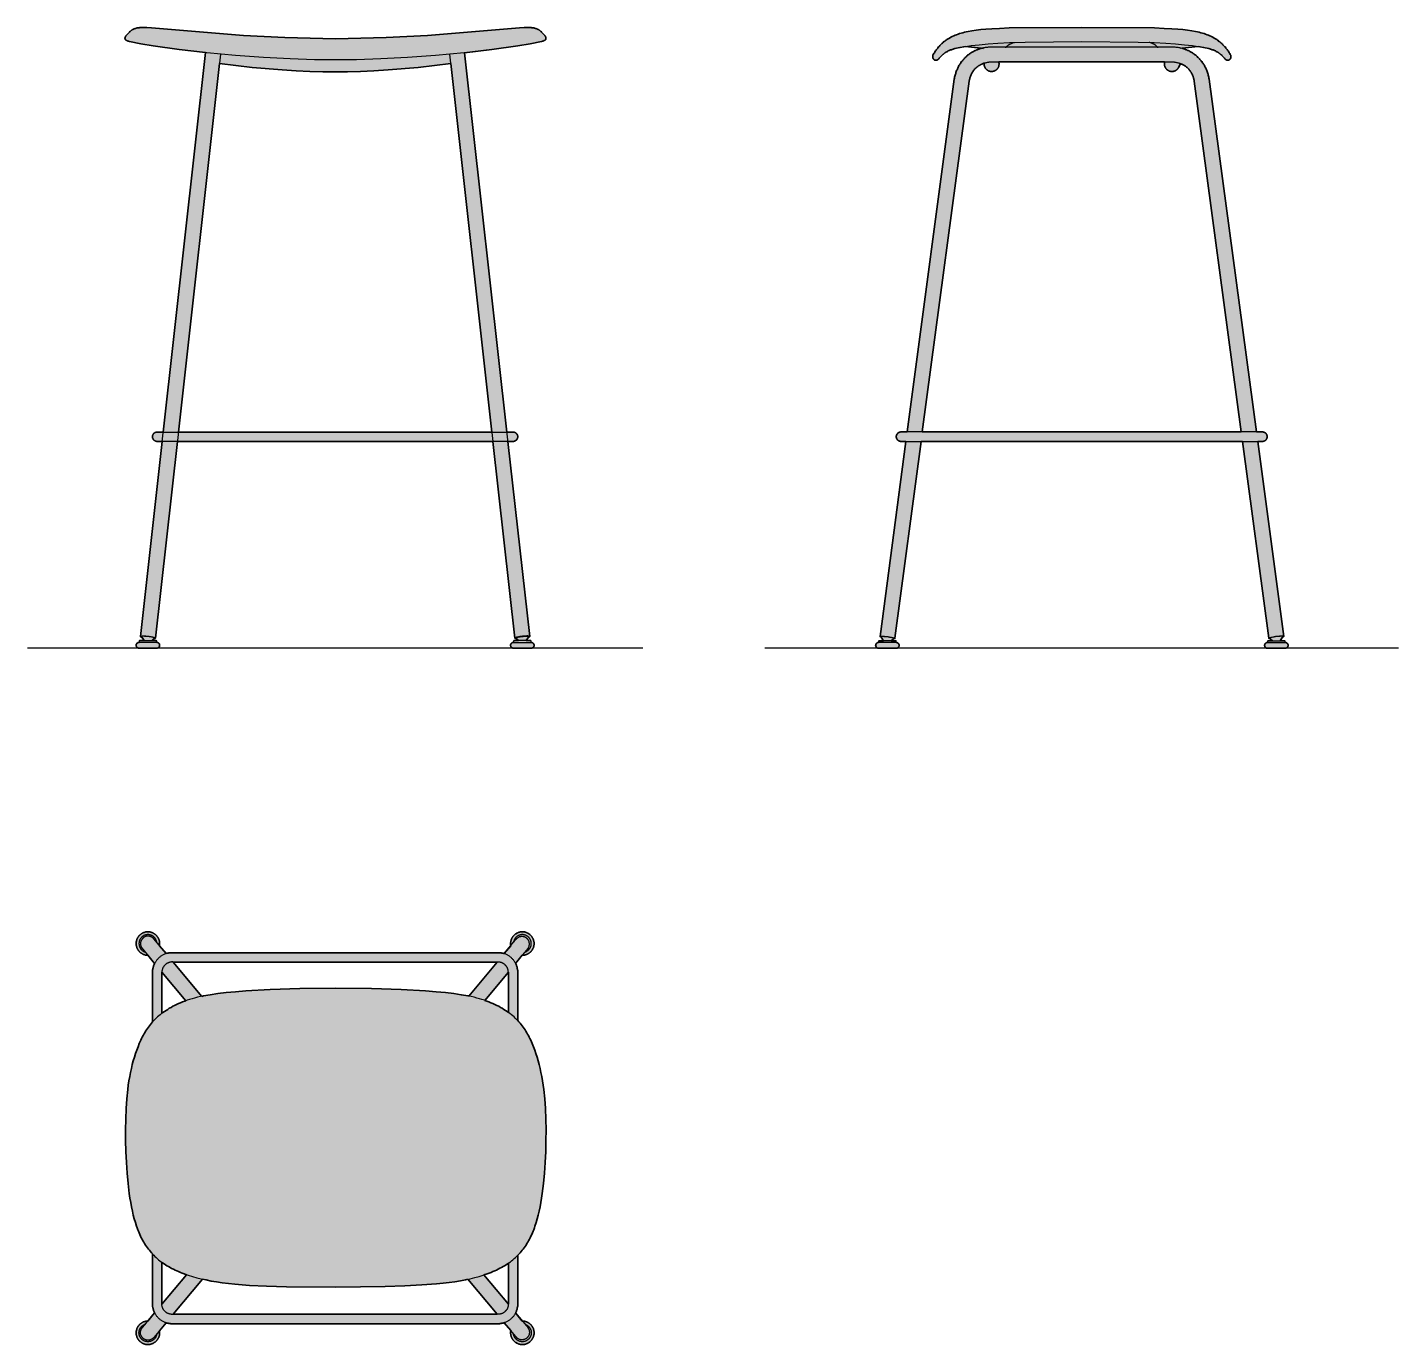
# Model space of a CAD drawing. Header units: millimetres. Extents: x 0 to 1459, y -741 to 660.
import ezdxf

# ---------------------------------------------------------------- set-up
doc = ezdxf.new("R2010")
doc.units = ezdxf.units.MM
doc.layers.add('Blocks', color=7, linetype='Continuous')
doc.layers.add('Blocks$Fill', color=7, linetype='Continuous', true_color=0xffffff)
for name, color, linetype, lineweight, true_color in [('Blocks$Inner', 7, 'Continuous', 25, 0x007f00), ('Blocks$Outline', 7, 'Continuous', 35, 0xff3f3f), ('Groud', 7, 'Continuous', 25, 0x243775)]:
    doc.layers.add(name, color=color, linetype=linetype, lineweight=lineweight, true_color=true_color)

# ---------------------------------------------------------------- blocks, each defined once
blk = doc.blocks.new('Fiber Bar Stool 4-Leg Front')
at = {"layer": 'Blocks$Fill'}
h = blk.add_hatch(color=256, dxfattribs=at)
h.paths.add_polyline_path([(108.7, 645.6), (108.7, 645.5), (108.6, 645.6), (108.5, 645.6), (108.3, 645.6), (108.1, 645.7), (107.9, 645.7), (107.6, 645.8), (107.4, 645.9), (107.1, 645.9), (106.9, 646), (106.6, 646.1), (106.3, 646.2), (106.1, 646.3), (105.9, 646.4), (105.8, 646.5), (105.7, 646.5), (105.6, 646.6), (105.4, 646.7), (105.3, 646.7), (105.2, 646.8), (105.1, 646.9), (105, 647), (104.9, 647), (104.8, 647.1), (104.8, 647.2), (104.7, 647.2), (104.7, 647.2), (104.6, 647.3), (104.6, 647.3), (104.5, 647.4), (104.5, 647.4), (104.5, 647.4), (104.4, 647.5), (104.4, 647.5), (104.4, 647.6), (104.3, 647.6), (104.3, 647.7), (104.3, 647.7), (104.2, 647.8), (104.2, 647.8), (104.2, 647.9), (104.1, 647.9), (104.1, 647.9), (104.1, 648), (104.1, 648), (104, 648.1), (104, 648.1), (104, 648.2), (104, 648.2), (104, 648.3), (104, 648.3), (103.9, 648.4), (103.9, 648.4), (103.9, 648.5), (103.9, 648.5), (103.9, 648.6), (103.9, 648.6), (103.9, 648.7), (103.9, 648.7), (103.9, 648.8), (103.8, 648.8), (103.8, 648.9), (103.8, 648.9), (103.8, 649), (103.8, 649), (103.8, 649.1), (103.8, 649.2), (103.8, 649.2), (103.8, 649.3), (103.8, 649.3), (103.8, 649.4), (103.9, 649.4), (103.9, 649.5), (103.9, 649.5), (103.9, 649.6), (103.9, 649.6), (103.9, 649.7), (103.9, 649.7), (103.9, 649.8), (103.9, 649.9), (104, 649.9), (104, 650), (104, 650.1), (104.1, 650.2), (104.1, 650.3), (104.2, 650.4), (104.2, 650.5), (104.3, 650.6), (104.3, 650.7), (104.4, 650.9), (104.5, 651), (104.6, 651.1), (104.6, 651.2), (104.7, 651.3), (104.9, 651.6), (105.1, 651.8), (105.3, 652.1), (105.5, 652.3), (106, 652.9), (107.8, 654.7), (108.5, 655.4), (108.8, 655.7), (109.2, 656.1), (109.6, 656.4), (110, 656.8), (110.4, 657.1), (110.9, 657.4), (111.1, 657.6), (111.4, 657.8), (111.6, 657.9), (111.8, 658.1), (112.1, 658.2), (112.4, 658.4), (112.6, 658.5), (112.9, 658.6), (113.2, 658.8), (113.4, 658.9), (113.7, 659), (114, 659.1), (114.3, 659.2), (114.6, 659.3), (114.9, 659.4), (115.3, 659.5), (115.6, 659.6), (115.9, 659.7), (116.2, 659.8), (116.6, 659.9), (117.3, 660), (118, 660.1), (118.8, 660.2), (119.6, 660.3), (120.4, 660.4), (121.3, 660.4), (123.1, 660.5), (125, 660.5), (127, 660.4), (131.9, 660.2), (230, 652), (274.1, 649.7), (327.9, 648.5), (381.7, 649.7), (425.7, 652), (523.9, 660.2), (528.7, 660.4), (530.8, 660.5), (532.7, 660.5), (534.5, 660.4), (535.4, 660.4), (536.2, 660.3), (537, 660.2), (537.8, 660.1), (538.5, 660), (539.2, 659.9), (539.5, 659.8), (539.9, 659.7), (540.2, 659.6), (540.5, 659.5), (540.9, 659.4), (541.2, 659.3), (541.5, 659.2), (541.8, 659.1), (542.1, 659), (542.3, 658.9), (542.6, 658.8), (542.9, 658.6), (543.2, 658.5), (543.4, 658.4), (543.7, 658.2), (543.9, 658.1), (544.2, 657.9), (544.4, 657.8), (544.7, 657.6), (544.9, 657.4), (545.3, 657.1), (545.8, 656.8), (546.2, 656.4), (546.6, 656.1), (547, 655.7), (547.3, 655.4), (548, 654.7), (549.8, 652.9), (550.2, 652.3), (550.5, 652.1), (550.7, 651.8), (550.9, 651.6), (551.1, 651.3), (551.1, 651.2), (551.2, 651.1), (551.3, 651), (551.4, 650.9), (551.4, 650.7), (551.5, 650.6), (551.6, 650.5), (551.6, 650.4), (551.7, 650.3), (551.7, 650.2), (551.8, 650.1), (551.8, 650), (551.8, 649.9), (551.8, 649.9), (551.9, 649.8), (551.9, 649.7), (551.9, 649.7), (551.9, 649.6), (551.9, 649.6), (551.9, 649.5), (551.9, 649.5), (551.9, 649.4), (551.9, 649.4), (551.9, 649.3), (551.9, 649.3), (551.9, 649.2), (552, 649.2), (552, 649.1), (552, 649), (552, 649), (551.9, 648.9), (551.9, 648.9), (551.9, 648.8), (551.9, 648.8), (551.9, 648.7), (551.9, 648.7), (551.9, 648.6), (551.9, 648.6), (551.9, 648.5), (551.9, 648.5), (551.9, 648.4), (551.8, 648.4), (551.8, 648.3), (551.8, 648.3), (551.8, 648.2), (551.8, 648.2), (551.8, 648.1), (551.7, 648.1), (551.7, 648), (551.7, 648), (551.7, 647.9), (551.6, 647.9), (551.6, 647.9), (551.6, 647.8), (551.6, 647.8), (551.5, 647.7), (551.5, 647.7), (551.5, 647.6), (551.4, 647.6), (551.4, 647.5), (551.4, 647.5), (551.3, 647.4), (551.3, 647.4), (551.2, 647.4), (551.2, 647.3), (551.2, 647.3), (551.1, 647.2), (551.1, 647.2), (551, 647.2), (551, 647.1), (550.9, 647), (550.8, 647), (550.7, 646.9), (550.6, 646.8), (550.5, 646.7), (550.3, 646.7), (550.2, 646.6), (550.1, 646.5), (550, 646.5), (549.8, 646.4), (549.7, 646.3), (549.5, 646.2), (549.2, 646.1), (548.9, 646), (548.7, 645.9), (548.4, 645.9), (548.2, 645.8), (547.9, 645.7), (547.7, 645.7), (547.5, 645.6), (547.3, 645.6), (547.2, 645.6), (547.1, 645.5), (547.1, 645.6), (522, 641), (494.3, 636.9), (465.3, 633.6), (510.3, 229.9), (517, 229.9), (517.2, 229.9), (517.4, 229.9), (517.5, 229.9), (517.7, 229.9), (517.9, 229.8), (518.1, 229.8), (518.2, 229.8), (518.4, 229.7), (518.6, 229.6), (518.7, 229.6), (518.9, 229.5), (519, 229.4), (519.2, 229.4), (519.3, 229.3), (519.5, 229.2), (519.6, 229.1), (519.8, 229), (519.9, 228.9), (520, 228.8), (520.2, 228.7), (520.3, 228.6), (520.4, 228.4), (520.5, 228.3), (520.7, 228.2), (520.8, 228.1), (520.9, 227.9), (521, 227.8), (521.1, 227.6), (521.2, 227.5), (521.2, 227.3), (521.3, 227.2), (521.4, 227), (521.5, 226.9), (521.5, 226.7), (521.6, 226.6), (521.6, 226.4), (521.7, 226.2), (521.7, 226.1), (521.8, 225.9), (521.8, 225.7), (521.8, 225.5), (521.8, 225.4), (521.9, 225.2), (521.9, 225), (521.9, 224.9), (521.9, 224.7), (521.8, 224.5), (521.8, 224.3), (521.8, 224.2), (521.8, 224), (521.7, 223.8), (521.7, 223.7), (521.6, 223.5), (521.6, 223.3), (521.5, 223.2), (521.5, 223), (521.4, 222.9), (521.3, 222.7), (521.2, 222.5), (521.2, 222.4), (521.1, 222.2), (521, 222.1), (520.9, 222), (520.8, 221.8), (520.7, 221.7), (520.5, 221.6), (520.4, 221.4), (520.3, 221.3), (520.2, 221.2), (520, 221.1), (519.9, 221), (519.8, 220.9), (519.6, 220.8), (519.5, 220.7), (519.3, 220.6), (519.2, 220.5), (519, 220.4), (518.9, 220.4), (518.7, 220.3), (518.6, 220.2), (518.4, 220.2), (518.2, 220.1), (518.1, 220.1), (517.9, 220.1), (517.7, 220), (517.5, 220), (517.4, 220), (517.2, 220), (517, 219.9), (516.9, 219.9), (511.5, 219.9), (534.6, 12.4), (534.6, 12.4), (534.6, 12.4), (534.6, 12.4), (534.6, 12.4), (534.7, 12.4), (534.7, 12.4), (534.7, 12.4), (534.7, 12.4), (534.7, 12.4), (534.7, 12.4), (534.7, 12.4), (534.7, 12.4), (534.7, 12.4), (534.7, 12.4), (534.7, 12.4), (534.7, 12.4), (534.7, 12.4), (534.7, 12.4), (534.7, 12.4), (534.7, 12.3), (534.7, 12.3), (534.7, 12.3), (534.7, 12.3), (534.7, 12.3), (534.7, 12.3), (534.7, 12.3), (534.7, 12.3), (534.7, 12.3), (534.6, 12.3), (534.6, 12.3), (534.6, 12.3), (534.6, 12.3), (534.6, 12.3), (534.6, 12.3), (534.6, 12.3), (534.6, 12.3), (534.6, 12.3), (534.6, 12.3), (534.6, 12.3), (534.6, 12.2), (534.6, 12.2), (534.6, 12.2), (534.6, 12.2), (534.6, 12.2), (534.6, 12.2), (534.6, 12.2), (534.6, 12.2), (534.6, 12.2), (534.6, 12.2), (534.5, 12.2), (534.5, 12.2), (534.5, 12.1), (534.5, 12.1), (534.5, 12.1), (534.5, 12.1), (534.4, 12.1), (534.4, 12.1), (534.3, 12), (534.3, 12), (534.2, 12), (534.2, 12), (534.1, 11.9), (534, 11.9), (533.9, 11.8), (533.7, 11.8), (533.5, 11.7), (533.3, 11.6), (530.8, 8), (535.8, 8), (536.1, 6), (536.3, 6), (536.4, 6), (536.5, 6), (536.6, 6), (536.7, 6), (536.8, 5.9), (536.9, 5.9), (537, 5.9), (537.1, 5.9), (537.2, 5.8), (537.3, 5.8), (537.4, 5.8), (537.5, 5.7), (537.6, 5.7), (537.7, 5.6), (537.8, 5.6), (537.9, 5.5), (538, 5.5), (538.1, 5.4), (538.1, 5.3), (538.2, 5.3), (538.3, 5.2), (538.4, 5.1), (538.5, 5), (538.5, 5), (538.6, 4.9), (538.7, 4.8), (538.7, 4.7), (538.8, 4.6), (538.8, 4.5), (538.9, 4.5), (538.9, 4.4), (539, 4.3), (539, 4.2), (539.1, 4.1), (539.1, 4), (539.1, 3.9), (539.2, 3.8), (539.2, 3.7), (539.2, 3.6), (539.2, 3.5), (539.2, 3.4), (539.2, 3.3), (539.3, 3.2), (539.3, 3.1), (539.3, 2.9), (539.3, 2.8), (539.2, 2.7), (539.2, 2.6), (539.2, 2.5), (539.2, 2.4), (539.2, 2.3), (539.2, 2.2), (539.1, 2.1), (539.1, 2), (539.1, 1.9), (539, 1.8), (539, 1.7), (538.9, 1.6), (538.9, 1.5), (538.8, 1.5), (538.8, 1.4), (538.7, 1.3), (538.7, 1.2), (538.6, 1.1), (538.5, 1), (538.5, 1), (538.4, 0.9), (538.3, 0.8), (538.2, 0.7), (538.1, 0.7), (538.1, 0.6), (538, 0.5), (537.9, 0.5), (537.8, 0.4), (537.7, 0.4), (537.6, 0.3), (537.5, 0.3), (537.4, 0.2), (537.3, 0.2), (537.2, 0.2), (537.1, 0.1), (537, 0.1), (536.9, 0.1), (536.8, 0.1), (536.7, 0), (536.6, 0), (536.5, 0), (536.4, 0), (536.3, 0), (536.3, 0), (517.3, 0), (517.2, 0), (517.1, 0), (517, 0), (516.9, 0), (516.8, 0), (516.7, 0.1), (516.6, 0.1), (516.5, 0.1), (516.4, 0.1), (516.3, 0.2), (516.2, 0.2), (516.1, 0.2), (516, 0.3), (515.9, 0.3), (515.8, 0.4), (515.7, 0.4), (515.6, 0.5), (515.5, 0.5), (515.4, 0.6), (515.4, 0.7), (515.3, 0.7), (515.2, 0.8), (515.1, 0.9), (515.1, 1), (515, 1), (514.9, 1.1), (514.9, 1.2), (514.8, 1.3), (514.7, 1.4), (514.7, 1.5), (514.6, 1.5), (514.6, 1.6), (514.5, 1.7), (514.5, 1.8), (514.4, 1.9), (514.4, 2), (514.4, 2.1), (514.4, 2.2), (514.3, 2.3), (514.3, 2.4), (514.3, 2.5), (514.3, 2.6), (514.3, 2.7), (514.3, 2.8), (514.2, 2.9), (514.2, 3.1), (514.3, 3.2), (514.3, 3.3), (514.3, 3.4), (514.3, 3.5), (514.3, 3.6), (514.3, 3.7), (514.4, 3.8), (514.4, 3.9), (514.4, 4), (514.4, 4.1), (514.5, 4.2), (514.5, 4.3), (514.6, 4.4), (514.6, 4.5), (514.7, 4.5), (514.7, 4.6), (514.8, 4.7), (514.9, 4.8), (514.9, 4.9), (515, 5), (515.1, 5), (515.1, 5.1), (515.2, 5.2), (515.3, 5.3), (515.4, 5.3), (515.4, 5.4), (515.5, 5.5), (515.6, 5.5), (515.7, 5.6), (515.8, 5.6), (515.9, 5.7), (516, 5.7), (516.1, 5.8), (516.2, 5.8), (516.3, 5.8), (516.4, 5.9), (516.5, 5.9), (516.6, 5.9), (516.7, 5.9), (516.8, 6), (516.9, 6), (517, 6), (517.1, 6), (517.2, 6), (517.3, 6), (517.4, 6), (517.8, 8), (522.6, 8), (520.3, 10.2), (519.9, 10.2), (519.7, 10.2), (519.6, 10.2), (519.5, 10.3), (519.3, 10.3), (519.3, 10.3), (519.2, 10.3), (519.2, 10.3), (519.1, 10.3), (519.1, 10.4), (519, 10.4), (519, 10.4), (519, 10.4), (519, 10.4), (518.9, 10.4), (518.9, 10.4), (518.9, 10.4), (518.9, 10.4), (518.9, 10.5), (518.9, 10.5), (518.9, 10.5), (518.8, 10.5), (518.8, 10.5), (518.8, 10.5), (518.8, 10.5), (518.8, 10.5), (518.8, 10.5), (518.8, 10.5), (518.8, 10.5), (518.8, 10.5), (518.8, 10.5), (518.8, 10.5), (518.8, 10.5), (518.8, 10.5), (518.8, 10.5), (518.8, 10.5), (518.8, 10.6), (518.8, 10.6), (518.8, 10.6), (518.8, 10.6), (518.8, 10.6), (518.8, 10.6), (518.8, 10.6), (518.8, 10.6), (518.8, 10.6), (518.8, 10.6), (518.8, 10.6), (518.8, 10.6), (518.8, 10.6), (518.8, 10.6), (518.8, 10.6), (518.8, 10.6), (518.8, 10.6), (518.8, 10.6), (518.8, 10.6), (518.8, 10.6), (518.8, 10.6), (495.4, 219.9), (159.6, 219.9), (136.2, 10.6), (136.2, 10.6), (136.2, 10.6), (136.2, 10.6), (136.2, 10.6), (136.2, 10.6), (136.2, 10.6), (136.2, 10.6), (136.2, 10.6), (136.2, 10.6), (136.2, 10.6), (136.2, 10.6), (136.2, 10.6), (136.2, 10.6), (136.2, 10.6), (136.2, 10.6), (136.2, 10.6), (136.2, 10.6), (136.2, 10.6), (136.2, 10.6), (136.2, 10.6), (136.2, 10.6), (136.2, 10.6), (136.2, 10.6), (136.2, 10.6), (136.2, 10.6), (136.2, 10.6), (136.2, 10.6), (136.2, 10.6), (136.2, 10.6), (136.2, 10.6), (136.2, 10.6), (136.2, 10.6), (136.2, 10.5), (136.2, 10.5), (136.2, 10.5), (136.2, 10.5), (136.2, 10.5), (136.2, 10.5), (136.2, 10.5), (136.2, 10.5), (136.2, 10.5), (136.2, 10.5), (136.2, 10.5), (136.2, 10.5), (136.1, 10.5), (136.1, 10.5), (136.1, 10.5), (136.1, 10.5), (136.1, 10.5), (136.1, 10.5), (136.1, 10.4), (136.1, 10.4), (136.1, 10.4), (136, 10.4), (136, 10.4), (136, 10.4), (136, 10.4), (135.9, 10.4), (135.9, 10.4), (135.8, 10.3), (135.8, 10.3), (135.7, 10.3), (135.7, 10.3), (135.6, 10.3), (135.5, 10.3), (135.4, 10.2), (135.3, 10.2), (135.1, 10.2), (135, 10.2), (134.7, 10.2), (132.4, 8), (137.2, 8), (137.6, 6), (137.8, 6), (137.9, 6), (138, 6), (138.1, 6), (138.2, 6), (138.3, 5.9), (138.4, 5.9), (138.5, 5.9), (138.6, 5.9), (138.7, 5.8), (138.8, 5.8), (138.9, 5.8), (139, 5.7), (139.1, 5.7), (139.2, 5.6), (139.3, 5.6), (139.4, 5.5), (139.5, 5.5), (139.5, 5.4), (139.6, 5.3), (139.7, 5.3), (139.8, 5.2), (139.9, 5.1), (139.9, 5), (140, 5), (140.1, 4.9), (140.1, 4.8), (140.2, 4.7), (140.2, 4.6), (140.3, 4.5), (140.4, 4.5), (140.4, 4.4), (140.5, 4.3), (140.5, 4.2), (140.5, 4.1), (140.6, 4), (140.6, 3.9), (140.6, 3.8), (140.7, 3.7), (140.7, 3.6), (140.7, 3.5), (140.7, 3.4), (140.7, 3.3), (140.7, 3.2), (140.7, 3.1), (140.7, 2.9), (140.7, 2.8), (140.7, 2.7), (140.7, 2.6), (140.7, 2.5), (140.7, 2.4), (140.7, 2.3), (140.6, 2.2), (140.6, 2.1), (140.6, 2), (140.5, 1.9), (140.5, 1.8), (140.5, 1.7), (140.4, 1.6), (140.4, 1.5), (140.3, 1.5), (140.2, 1.4), (140.2, 1.3), (140.1, 1.2), (140.1, 1.1), (140, 1), (139.9, 1), (139.9, 0.9), (139.8, 0.8), (139.7, 0.7), (139.6, 0.7), (139.5, 0.6), (139.5, 0.5), (139.4, 0.5), (139.3, 0.4), (139.2, 0.4), (139.1, 0.3), (139, 0.3), (138.9, 0.2), (138.8, 0.2), (138.7, 0.2), (138.6, 0.1), (138.5, 0.1), (138.4, 0.1), (138.3, 0.1), (138.2, 0), (138.1, 0), (138, 0), (137.9, 0), (137.8, 0), (137.7, 0), (118.7, 0), (118.7, 0), (118.6, 0), (118.5, 0), (118.4, 0), (118.2, 0), (118.1, 0.1), (118, 0.1), (117.9, 0.1), (117.8, 0.1), (117.7, 0.2), (117.6, 0.2), (117.5, 0.2), (117.5, 0.3), (117.4, 0.3), (117.3, 0.4), (117.2, 0.4), (117.1, 0.5), (117, 0.5), (116.9, 0.6), (116.8, 0.7), (116.8, 0.7), (116.7, 0.8), (116.6, 0.9), (116.5, 1), (116.5, 1), (116.4, 1.1), (116.3, 1.2), (116.3, 1.3), (116.2, 1.4), (116.2, 1.5), (116.1, 1.5), (116, 1.6), (116, 1.7), (116, 1.8), (115.9, 1.9), (115.9, 2), (115.9, 2.1), (115.8, 2.2), (115.8, 2.3), (115.8, 2.4), (115.8, 2.5), (115.7, 2.6), (115.7, 2.7), (115.7, 2.8), (115.7, 2.9), (115.7, 3.1), (115.7, 3.2), (115.7, 3.3), (115.7, 3.4), (115.8, 3.5), (115.8, 3.6), (115.8, 3.7), (115.8, 3.8), (115.9, 3.9), (115.9, 4), (115.9, 4.1), (116, 4.2), (116, 4.3), (116, 4.4), (116.1, 4.5), (116.2, 4.5), (116.2, 4.6), (116.3, 4.7), (116.3, 4.8), (116.4, 4.9), (116.5, 5), (116.5, 5), (116.6, 5.1), (116.7, 5.2), (116.8, 5.3), (116.8, 5.3), (116.9, 5.4), (117, 5.5), (117.1, 5.5), (117.2, 5.6), (117.3, 5.6), (117.4, 5.7), (117.5, 5.7), (117.5, 5.8), (117.6, 5.8), (117.7, 5.8), (117.8, 5.9), (117.9, 5.9), (118, 5.9), (118.1, 5.9), (118.2, 6), (118.4, 6), (118.5, 6), (118.6, 6), (118.7, 6), (118.8, 6), (118.9, 6), (119.2, 8), (124.2, 8), (121.7, 11.6), (121.3, 11.8), (121.1, 11.8), (120.9, 11.9), (120.9, 11.9), (120.8, 12), (120.7, 12), (120.7, 12), (120.6, 12), (120.6, 12.1), (120.5, 12.1), (120.5, 12.1), (120.5, 12.1), (120.5, 12.1), (120.5, 12.1), (120.5, 12.2), (120.4, 12.2), (120.4, 12.2), (120.4, 12.2), (120.4, 12.2), (120.4, 12.2), (120.4, 12.2), (120.4, 12.2), (120.4, 12.2), (120.4, 12.2), (120.4, 12.2), (120.4, 12.2), (120.4, 12.3), (120.4, 12.3), (120.4, 12.3), (120.3, 12.3), (120.3, 12.3), (120.3, 12.3), (120.3, 12.3), (120.3, 12.3), (120.3, 12.3), (120.3, 12.3), (120.3, 12.3), (120.3, 12.3), (120.3, 12.3), (120.3, 12.3), (120.3, 12.3), (120.3, 12.3), (120.3, 12.3), (120.3, 12.3), (120.3, 12.3), (120.3, 12.3), (120.3, 12.4), (120.3, 12.4), (120.3, 12.4), (120.3, 12.4), (120.3, 12.4), (120.3, 12.4), (120.3, 12.4), (120.3, 12.4), (120.3, 12.4), (120.3, 12.4), (120.3, 12.4), (120.3, 12.4), (120.3, 12.4), (120.3, 12.4), (120.3, 12.4), (120.3, 12.4), (120.3, 12.4), (120.3, 12.4), (120.3, 12.4), (120.3, 12.4), (120.3, 12.4), (143.5, 219.9), (137.9, 219.9), (137.6, 220), (137.4, 220), (137.3, 220), (137.1, 220.1), (136.9, 220.1), (136.8, 220.1), (136.6, 220.2), (136.4, 220.2), (136.3, 220.3), (136.1, 220.4), (136, 220.4), (135.8, 220.5), (135.6, 220.6), (135.5, 220.7), (135.4, 220.8), (135.2, 220.9), (135.1, 221), (134.9, 221.1), (134.8, 221.2), (134.7, 221.3), (134.6, 221.4), (134.4, 221.6), (134.3, 221.7), (134.2, 221.8), (134.1, 222), (134, 222.1), (133.9, 222.2), (133.8, 222.4), (133.7, 222.5), (133.7, 222.7), (133.6, 222.9), (133.5, 223), (133.4, 223.2), (133.4, 223.3), (133.3, 223.5), (133.3, 223.7), (133.2, 223.8), (133.2, 224), (133.2, 224.2), (133.2, 224.3), (133.1, 224.5), (133.1, 224.7), (133.1, 224.9), (133.1, 225), (133.1, 225.2), (133.1, 225.4), (133.2, 225.5), (133.2, 225.7), (133.2, 225.9), (133.2, 226.1), (133.3, 226.2), (133.3, 226.4), (133.4, 226.6), (133.4, 226.7), (133.5, 226.9), (133.6, 227), (133.7, 227.2), (133.7, 227.3), (133.8, 227.5), (133.9, 227.6), (134, 227.8), (134.1, 227.9), (134.2, 228.1), (134.3, 228.2), (134.4, 228.3), (134.6, 228.4), (134.7, 228.6), (134.8, 228.7), (134.9, 228.8), (135.1, 228.9), (135.2, 229), (135.4, 229.1), (135.5, 229.2), (135.6, 229.3), (135.8, 229.4), (136, 229.4), (136.1, 229.5), (136.3, 229.6), (136.4, 229.6), (136.6, 229.7), (136.8, 229.8), (136.9, 229.8), (137.1, 229.8), (137.3, 229.9), (137.4, 229.9), (137.6, 229.9), (137.8, 229.9), (137.9, 229.9), (138.1, 229.9), (144.6, 229.9), (189.7, 633.7), (133.7, 641), (120.8, 643.2)], flags=0)
h.paths.add_polyline_path([(494.3, 229.9), (450.5, 622), (383.9, 615.2), (368.8, 614.3), (354.4, 613.7), (340.6, 613.4), (314.3, 613.4), (300.6, 613.7), (286.2, 614.3), (271.1, 615.2), (239.1, 618), (204.5, 622), (160.7, 229.9)], flags=0)
at = {"layer": 'Blocks$Inner'}
for p, q in [((120.3, 12.4), (189.7, 633.7)), ((534.6, 12.4), (465.2, 633.7)), ((121.3, 12.3), (121.3, 12.2)), ((121.3, 12.2), (124.2, 8)), ((522.6, 8), (519.8, 10.6)), ((533.6, 12.2), (530.8, 8))]:
    blk.add_line(p, q, dxfattribs=at)
for points in [[(547.1, 645.6), (535, 643.2), (522, 641), (494.3, 636.9), (464.7, 633.5), (434.5, 630.7), (404.7, 628.5), (376.3, 626.9), (350.3, 626.1), (327.9, 625.9), (305.5, 626.1), (279.5, 626.9), (251.1, 628.5), (221.3, 630.7), (191.1, 633.5), (161.5, 636.9), (133.7, 641), (120.8, 643.2), (108.7, 645.6), (108.7, 645.5), (108.6, 645.6), (108.5, 645.6), (108.3, 645.6), (108.1, 645.7), (107.9, 645.7), (107.6, 645.8), (107.4, 645.9), (107.1, 645.9), (106.9, 646), (106.6, 646.1), (106.3, 646.2), (106.1, 646.3), (105.9, 646.4), (105.8, 646.5), (105.7, 646.5), (105.6, 646.6), (105.4, 646.7), (105.3, 646.7), (105.2, 646.8), (105.1, 646.9), (105, 647), (104.9, 647), (104.8, 647.1), (104.8, 647.2), (104.7, 647.2), (104.7, 647.2), (104.6, 647.3), (104.6, 647.3), (104.5, 647.4), (104.5, 647.4), (104.5, 647.4), (104.4, 647.5), (104.4, 647.5), (104.4, 647.6), (104.3, 647.6), (104.3, 647.7), (104.3, 647.7), (104.2, 647.8), (104.2, 647.8), (104.2, 647.9), (104.1, 647.9), (104.1, 647.9), (104.1, 648), (104.1, 648), (104, 648.1), (104, 648.1), (104, 648.2), (104, 648.2), (104, 648.3), (104, 648.3), (103.9, 648.4), (103.9, 648.4), (103.9, 648.5), (103.9, 648.5), (103.9, 648.6), (103.9, 648.6), (103.9, 648.7), (103.9, 648.7), (103.9, 648.8), (103.8, 648.8), (103.8, 648.9), (103.8, 648.9), (103.8, 649), (103.8, 649), (103.8, 649.1), (103.8, 649.2), (103.8, 649.2), (103.8, 649.3), (103.8, 649.3), (103.8, 649.4), (103.9, 649.4), (103.9, 649.5), (103.9, 649.5), (103.9, 649.6), (103.9, 649.6), (103.9, 649.7), (103.9, 649.7), (103.9, 649.8), (103.9, 649.9), (104, 649.9), (104, 650), (104, 650.1), (104.1, 650.2), (104.1, 650.3), (104.2, 650.4), (104.2, 650.5), (104.3, 650.6), (104.3, 650.7), (104.4, 650.9), (104.5, 651), (104.6, 651.1), (104.6, 651.2), (104.7, 651.3), (104.9, 651.6), (105.1, 651.8), (105.3, 652.1), (105.5, 652.3), (106, 652.9), (107.8, 654.7), (108.5, 655.4), (108.8, 655.7), (109.2, 656.1), (109.6, 656.4), (110, 656.8), (110.4, 657.1), (110.9, 657.4), (111.1, 657.6), (111.4, 657.8), (111.6, 657.9), (111.8, 658.1), (112.1, 658.2), (112.4, 658.4), (112.6, 658.5), (112.9, 658.6), (113.2, 658.8), (113.4, 658.9), (113.7, 659), (114, 659.1), (114.3, 659.2), (114.6, 659.3), (114.9, 659.4), (115.3, 659.5), (115.6, 659.6), (115.9, 659.7), (116.2, 659.8), (116.6, 659.9), (117.3, 660), (118, 660.1), (118.8, 660.2), (119.6, 660.3), (120.4, 660.4), (121.3, 660.4), (123.1, 660.5), (125, 660.5), (127, 660.4), (131.9, 660.2), (230, 652), (274.1, 649.7), (327.9, 648.5), (381.7, 649.7), (425.7, 652), (523.9, 660.2), (528.7, 660.4), (530.8, 660.5), (532.7, 660.5), (534.5, 660.4), (535.4, 660.4), (536.2, 660.3), (537, 660.2), (537.8, 660.1), (538.5, 660), (539.2, 659.9), (539.5, 659.8), (539.9, 659.7), (540.2, 659.6), (540.5, 659.5), (540.9, 659.4), (541.2, 659.3), (541.5, 659.2), (541.8, 659.1), (542.1, 659), (542.3, 658.9), (542.6, 658.8), (542.9, 658.6), (543.2, 658.5), (543.4, 658.4), (543.7, 658.2), (543.9, 658.1), (544.2, 657.9), (544.4, 657.8), (544.7, 657.6), (544.9, 657.4), (545.3, 657.1), (545.8, 656.8), (546.2, 656.4), (546.6, 656.1), (547, 655.7), (547.3, 655.4), (548, 654.7), (549.8, 652.9), (550.2, 652.3), (550.5, 652.1), (550.7, 651.8), (550.9, 651.6), (551.1, 651.3), (551.1, 651.2), (551.2, 651.1), (551.3, 651), (551.4, 650.9), (551.4, 650.7), (551.5, 650.6), (551.6, 650.5), (551.6, 650.4), (551.7, 650.3), (551.7, 650.2), (551.8, 650.1), (551.8, 650), (551.8, 649.9), (551.8, 649.9), (551.9, 649.8), (551.9, 649.7), (551.9, 649.7), (551.9, 649.6), (551.9, 649.6), (551.9, 649.5), (551.9, 649.5), (551.9, 649.4), (551.9, 649.4), (551.9, 649.3), (551.9, 649.3), (551.9, 649.2), (552, 649.2), (552, 649.1), (552, 649), (552, 649), (551.9, 648.9), (551.9, 648.9), (551.9, 648.8), (551.9, 648.8), (551.9, 648.7), (551.9, 648.7), (551.9, 648.6), (551.9, 648.6), (551.9, 648.5), (551.9, 648.5), (551.9, 648.4), (551.8, 648.4), (551.8, 648.3), (551.8, 648.3), (551.8, 648.2), (551.8, 648.2), (551.8, 648.1), (551.7, 648.1), (551.7, 648), (551.7, 648), (551.7, 647.9), (551.6, 647.9), (551.6, 647.9), (551.6, 647.8), (551.6, 647.8), (551.5, 647.7), (551.5, 647.7), (551.5, 647.6), (551.4, 647.6), (551.4, 647.5), (551.4, 647.5), (551.3, 647.4), (551.3, 647.4), (551.2, 647.4), (551.2, 647.3), (551.2, 647.3), (551.1, 647.2), (551.1, 647.2), (551, 647.2), (551, 647.1), (550.9, 647), (550.8, 647), (550.7, 646.9), (550.6, 646.8), (550.5, 646.7), (550.3, 646.7), (550.2, 646.6), (550.1, 646.5), (550, 646.5), (549.8, 646.4), (549.7, 646.3), (549.5, 646.2), (549.2, 646.1), (548.9, 646), (548.7, 645.9), (548.4, 645.9), (548.2, 645.8), (547.9, 645.7), (547.7, 645.7), (547.5, 645.6), (547.3, 645.6), (547.2, 645.6), (547.1, 645.5)], [(137.9, 219.9), (137.8, 220), (137.6, 220), (137.4, 220), (137.3, 220), (137.1, 220.1), (136.9, 220.1), (136.8, 220.1), (136.6, 220.2), (136.4, 220.2), (136.3, 220.3), (136.1, 220.4), (136, 220.4), (135.8, 220.5), (135.6, 220.6), (135.5, 220.7), (135.4, 220.8), (135.2, 220.9), (135.1, 221), (134.9, 221.1), (134.8, 221.2), (134.7, 221.3), (134.6, 221.4), (134.4, 221.6), (134.3, 221.7), (134.2, 221.8), (134.1, 222), (134, 222.1), (133.9, 222.2), (133.8, 222.4), (133.7, 222.5), (133.7, 222.7), (133.6, 222.9), (133.5, 223), (133.4, 223.2), (133.4, 223.3), (133.3, 223.5), (133.3, 223.7), (133.2, 223.8), (133.2, 224), (133.2, 224.2), (133.2, 224.3), (133.1, 224.5), (133.1, 224.7), (133.1, 224.9), (133.1, 225), (133.1, 225.2), (133.1, 225.4), (133.2, 225.5), (133.2, 225.7), (133.2, 225.9), (133.2, 226.1), (133.3, 226.2), (133.3, 226.4), (133.4, 226.6), (133.4, 226.7), (133.5, 226.9), (133.6, 227), (133.7, 227.2), (133.7, 227.3), (133.8, 227.5), (133.9, 227.6), (134, 227.8), (134.1, 227.9), (134.2, 228.1), (134.3, 228.2), (134.4, 228.3), (134.6, 228.4), (134.7, 228.6), (134.8, 228.7), (134.9, 228.8), (135.1, 228.9), (135.2, 229), (135.4, 229.1), (135.5, 229.2), (135.6, 229.3), (135.8, 229.4), (136, 229.4), (136.1, 229.5), (136.3, 229.6), (136.4, 229.6), (136.6, 229.7), (136.8, 229.8), (136.9, 229.8), (137.1, 229.8), (137.3, 229.9), (137.4, 229.9), (137.6, 229.9), (137.8, 229.9), (137.9, 229.9), (138.1, 229.9), (516.9, 229.9), (517, 229.9), (517.2, 229.9), (517.4, 229.9), (517.5, 229.9), (517.7, 229.9), (517.9, 229.8), (518.1, 229.8), (518.2, 229.8), (518.4, 229.7), (518.6, 229.6), (518.7, 229.6), (518.9, 229.5), (519, 229.4), (519.2, 229.4), (519.3, 229.3), (519.5, 229.2), (519.6, 229.1), (519.8, 229), (519.9, 228.9), (520, 228.8), (520.2, 228.7), (520.3, 228.6), (520.4, 228.4), (520.5, 228.3), (520.7, 228.2), (520.8, 228.1), (520.9, 227.9), (521, 227.8), (521.1, 227.6), (521.2, 227.5), (521.2, 227.3), (521.3, 227.2), (521.4, 227), (521.5, 226.9), (521.5, 226.7), (521.6, 226.6), (521.6, 226.4), (521.7, 226.2), (521.7, 226.1), (521.8, 225.9), (521.8, 225.7), (521.8, 225.5), (521.8, 225.4), (521.9, 225.2), (521.9, 225), (521.9, 224.9), (521.9, 224.7), (521.8, 224.5), (521.8, 224.3), (521.8, 224.2), (521.8, 224), (521.7, 223.8), (521.7, 223.7), (521.6, 223.5), (521.6, 223.3), (521.5, 223.2), (521.5, 223), (521.4, 222.9), (521.3, 222.7), (521.2, 222.5), (521.2, 222.4), (521.1, 222.2), (521, 222.1), (520.9, 222), (520.8, 221.8), (520.7, 221.7), (520.5, 221.6), (520.4, 221.4), (520.3, 221.3), (520.2, 221.2), (520, 221.1), (519.9, 221), (519.8, 220.9), (519.6, 220.8), (519.5, 220.7), (519.3, 220.6), (519.2, 220.5), (519, 220.4), (518.9, 220.4), (518.7, 220.3), (518.6, 220.2), (518.4, 220.2), (518.2, 220.1), (518.1, 220.1), (517.9, 220.1), (517.7, 220), (517.5, 220), (517.4, 220), (517.2, 220), (517, 219.9), (516.9, 219.9), (138.1, 219.9)]]:
    blk.add_lwpolyline(points, close=True, dxfattribs=at)
for points in [[(205.6, 632.1), (136.2, 10.6), (136.2, 10.6), (136.2, 10.6)], [(449.4, 632.1), (518.8, 10.6), (518.8, 10.6), (518.8, 10.6)], [(204.5, 622), (239.1, 618), (271.1, 615.2), (286.2, 614.3), (300.6, 613.7), (314.3, 613.4), (327.5, 613.4), (340.6, 613.4), (354.4, 613.7), (368.8, 614.3), (383.9, 615.2), (415.9, 618), (450.5, 622)], [(137.7, 0), (137.8, 0), (137.9, 0), (138, 0), (138.1, 0), (138.2, 0), (138.3, 0.1), (138.4, 0.1), (138.5, 0.1), (138.6, 0.1), (138.7, 0.2), (138.8, 0.2), (138.9, 0.2), (139, 0.3), (139.1, 0.3), (139.2, 0.4), (139.3, 0.4), (139.4, 0.5), (139.5, 0.5), (139.5, 0.6), (139.6, 0.7), (139.7, 0.7), (139.8, 0.8), (139.9, 0.9), (139.9, 1), (140, 1), (140.1, 1.1), (140.1, 1.2), (140.2, 1.3), (140.2, 1.4), (140.3, 1.5), (140.4, 1.5), (140.4, 1.6), (140.5, 1.7), (140.5, 1.8), (140.5, 1.9), (140.6, 2), (140.6, 2.1), (140.6, 2.2), (140.7, 2.3), (140.7, 2.4), (140.7, 2.5), (140.7, 2.6), (140.7, 2.7), (140.7, 2.8), (140.7, 2.9), (140.7, 3.1), (140.7, 3.2), (140.7, 3.3), (140.7, 3.4), (140.7, 3.5), (140.7, 3.6), (140.7, 3.7), (140.6, 3.8), (140.6, 3.9), (140.6, 4), (140.5, 4.1), (140.5, 4.2), (140.5, 4.3), (140.4, 4.4), (140.4, 4.5), (140.3, 4.5), (140.2, 4.6), (140.2, 4.7), (140.1, 4.8), (140.1, 4.9), (140, 5), (139.9, 5), (139.9, 5.1), (139.8, 5.2), (139.7, 5.3), (139.6, 5.3), (139.5, 5.4), (139.5, 5.5), (139.4, 5.5), (139.3, 5.6), (139.2, 5.6), (139.1, 5.7), (139, 5.7), (138.9, 5.8), (138.8, 5.8), (138.7, 5.8), (138.6, 5.9), (138.5, 5.9), (138.4, 5.9), (138.3, 5.9), (138.2, 6), (138.1, 6), (138, 6), (137.9, 6), (137.8, 6), (137.7, 6), (137.6, 6), (118.9, 6), (118.8, 6), (118.7, 6), (118.6, 6), (118.5, 6), (118.4, 6), (118.2, 6), (118.1, 5.9), (118, 5.9), (117.9, 5.9), (117.8, 5.9), (117.7, 5.8), (117.6, 5.8), (117.5, 5.8), (117.5, 5.7), (117.4, 5.7), (117.3, 5.6), (117.2, 5.6), (117.1, 5.5), (117, 5.5), (116.9, 5.4), (116.8, 5.3), (116.8, 5.3), (116.7, 5.2), (116.6, 5.1), (116.5, 5), (116.5, 5), (116.4, 4.9), (116.3, 4.8), (116.3, 4.7), (116.2, 4.6), (116.2, 4.5), (116.1, 4.5), (116, 4.4), (116, 4.3), (116, 4.2), (115.9, 4.1), (115.9, 4), (115.9, 3.9), (115.8, 3.8), (115.8, 3.7), (115.8, 3.6), (115.8, 3.5), (115.7, 3.4), (115.7, 3.3), (115.7, 3.2), (115.7, 3.1), (115.7, 2.9), (115.7, 2.8), (115.7, 2.7), (115.7, 2.6), (115.8, 2.5), (115.8, 2.4), (115.8, 2.3), (115.8, 2.2), (115.9, 2.1), (115.9, 2), (115.9, 1.9), (116, 1.8), (116, 1.7), (116, 1.6), (116.1, 1.5), (116.2, 1.5), (116.2, 1.4), (116.3, 1.3), (116.3, 1.2), (116.4, 1.1), (116.5, 1), (116.5, 1), (116.6, 0.9), (116.7, 0.8), (116.8, 0.7), (116.8, 0.7), (116.9, 0.6), (117, 0.5), (117.1, 0.5), (117.2, 0.4), (117.3, 0.4), (117.4, 0.3), (117.5, 0.3), (117.5, 0.2), (117.6, 0.2), (117.7, 0.2), (117.8, 0.1), (117.9, 0.1), (118, 0.1), (118.1, 0.1), (118.2, 0), (118.4, 0), (118.5, 0), (118.6, 0), (118.7, 0), (118.8, 0)], [(118.9, 0), (118.8, 0), (118.7, 0), (137.7, 0), (137.7, 0), (137.6, 0)], [(118.9, 6), (119.2, 8), (137.2, 8), (137.6, 6)], [(120.5, 12.6), (120.6, 12.6), (120.6, 12.6), (120.6, 12.6), (120.7, 12.6), (120.7, 12.7), (120.7, 12.7), (120.8, 12.7), (120.9, 12.7), (120.9, 12.7), (121, 12.7), (121.1, 12.7), (121.2, 12.8), (121.5, 12.8), (121.7, 12.8), (122, 12.8), (122.4, 12.9), (122.7, 12.9), (123.6, 12.9), (124.5, 12.8), (125.6, 12.8), (126.8, 12.7), (128.1, 12.6), (129.5, 12.4), (130.9, 12.2), (132.2, 12), (133.4, 11.7), (133.9, 11.6), (134.4, 11.5), (134.8, 11.4), (135, 11.3), (135.2, 11.2), (135.4, 11.2), (135.5, 11.1), (135.7, 11.1), (135.7, 11), (135.8, 11), (135.9, 11), (135.9, 11), (135.9, 10.9), (136, 10.9), (136, 10.9), (136, 10.9), (136.1, 10.9), (136.1, 10.8), (136.1, 10.8), (136.1, 10.8)], [(121.7, 11.6), (121.5, 11.7), (121.3, 11.8), (121.1, 11.8), (120.9, 11.9), (120.9, 11.9), (120.8, 12), (120.7, 12), (120.7, 12), (120.6, 12), (120.6, 12.1), (120.5, 12.1), (120.5, 12.1), (120.5, 12.1), (120.5, 12.1), (120.5, 12.1)], [(121.5, 12.4), (121.4, 12.4), (121.4, 12.4), (121.4, 12.4), (121.4, 12.4), (121.4, 12.4), (121.3, 12.3)], [(135.2, 10.9), (135.1, 10.9), (135.1, 10.9), (135.1, 10.9), (135.1, 10.9), (135, 11), (135, 11), (135, 11), (134.9, 11), (134.9, 11.1), (134.9, 11.1), (134.8, 11.1), (134.7, 11.1), (134.6, 11.2), (134.5, 11.2), (134.4, 11.3), (134.2, 11.3), (133.9, 11.4), (133.6, 11.5), (133.3, 11.6), (132.5, 11.8), (131.7, 11.9), (130.7, 12.1), (129.6, 12.3), (128.4, 12.4), (127.3, 12.5), (126, 12.6), (124.9, 12.7), (123.8, 12.7), (123.3, 12.7), (122.9, 12.7), (122.5, 12.6), (122.3, 12.6), (122.1, 12.6), (122, 12.6), (121.9, 12.6), (121.8, 12.6), (121.8, 12.5), (121.7, 12.5), (121.7, 12.5), (121.6, 12.5), (121.6, 12.5), (121.6, 12.5), (121.6, 12.5), (121.5, 12.5), (121.5, 12.5), (121.5, 12.5), (121.5, 12.4)], [(132.4, 8), (135.2, 10.6), (135.2, 10.6), (135.2, 10.7), (135.2, 10.7)], [(136, 10.4), (136, 10.4), (136, 10.4), (135.9, 10.4), (135.9, 10.4), (135.8, 10.3), (135.8, 10.3), (135.7, 10.3), (135.7, 10.3), (135.6, 10.3), (135.5, 10.3), (135.4, 10.2), (135.3, 10.2), (135.1, 10.2), (135, 10.2), (134.7, 10.2)], [(135.2, 10.8), (135.2, 10.8), (135.2, 10.8), (135.2, 10.8), (135.2, 10.8)], [(517.4, 0), (517.3, 0), (517.2, 0), (517.1, 0), (517, 0), (516.9, 0), (516.8, 0), (516.7, 0.1), (516.6, 0.1), (516.5, 0.1), (516.4, 0.1), (516.3, 0.2), (516.2, 0.2), (516.1, 0.2), (516, 0.3), (515.9, 0.3), (515.8, 0.4), (515.7, 0.4), (515.6, 0.5), (515.5, 0.5), (515.4, 0.6), (515.4, 0.7), (515.3, 0.7), (515.2, 0.8), (515.1, 0.9), (515.1, 1), (515, 1), (514.9, 1.1), (514.9, 1.2), (514.8, 1.3), (514.7, 1.4), (514.7, 1.5), (514.6, 1.5), (514.6, 1.6), (514.5, 1.7), (514.5, 1.8), (514.4, 1.9), (514.4, 2), (514.4, 2.1), (514.4, 2.2), (514.3, 2.3), (514.3, 2.4), (514.3, 2.5), (514.3, 2.6), (514.3, 2.7), (514.3, 2.8), (514.2, 2.9), (514.2, 3.1), (514.3, 3.2), (514.3, 3.3), (514.3, 3.4), (514.3, 3.5), (514.3, 3.6), (514.3, 3.7), (514.4, 3.8), (514.4, 3.9), (514.4, 4), (514.4, 4.1), (514.5, 4.2), (514.5, 4.3), (514.6, 4.4), (514.6, 4.5), (514.7, 4.5), (514.7, 4.6), (514.8, 4.7), (514.9, 4.8), (514.9, 4.9), (515, 5), (515.1, 5), (515.1, 5.1), (515.2, 5.2), (515.3, 5.3), (515.4, 5.3), (515.4, 5.4), (515.5, 5.5), (515.6, 5.5), (515.7, 5.6), (515.8, 5.6), (515.9, 5.7), (516, 5.7), (516.1, 5.8), (516.2, 5.8), (516.3, 5.8), (516.4, 5.9), (516.5, 5.9), (516.6, 5.9), (516.7, 5.9), (516.8, 6), (516.9, 6), (517, 6), (517.1, 6), (517.2, 6), (517.3, 6), (517.4, 6), (536.1, 6), (536.2, 6), (536.3, 6), (536.4, 6), (536.5, 6), (536.6, 6), (536.7, 6), (536.8, 5.9), (536.9, 5.9), (537, 5.9), (537.1, 5.9), (537.2, 5.8), (537.3, 5.8), (537.4, 5.8), (537.5, 5.7), (537.6, 5.7), (537.7, 5.6), (537.8, 5.6), (537.9, 5.5), (538, 5.5), (538.1, 5.4), (538.1, 5.3), (538.2, 5.3), (538.3, 5.2), (538.4, 5.1), (538.5, 5), (538.5, 5), (538.6, 4.9), (538.7, 4.8), (538.7, 4.7), (538.8, 4.6), (538.8, 4.5), (538.9, 4.5), (538.9, 4.4), (539, 4.3), (539, 4.2), (539.1, 4.1), (539.1, 4), (539.1, 3.9), (539.2, 3.8), (539.2, 3.7), (539.2, 3.6), (539.2, 3.5), (539.2, 3.4), (539.2, 3.3), (539.3, 3.2), (539.3, 3.1), (539.3, 2.9), (539.3, 2.8), (539.2, 2.7), (539.2, 2.6), (539.2, 2.5), (539.2, 2.4), (539.2, 2.3), (539.2, 2.2), (539.1, 2.1), (539.1, 2), (539.1, 1.9), (539, 1.8), (539, 1.7), (538.9, 1.6), (538.9, 1.5), (538.8, 1.5), (538.8, 1.4), (538.7, 1.3), (538.7, 1.2), (538.6, 1.1), (538.5, 1), (538.5, 1), (538.4, 0.9), (538.3, 0.8), (538.2, 0.7), (538.1, 0.7), (538.1, 0.6), (538, 0.5), (537.9, 0.5), (537.8, 0.4), (537.7, 0.4), (537.6, 0.3), (537.5, 0.3), (537.4, 0.2), (537.3, 0.2), (537.2, 0.2), (537.1, 0.1), (537, 0.1), (536.9, 0.1), (536.8, 0.1), (536.7, 0), (536.6, 0), (536.5, 0), (536.4, 0), (536.3, 0), (536.2, 0), (536.1, 0)], [(536.2, 0), (536.3, 0), (517.3, 0), (517.3, 0)], [(536.1, 6), (535.8, 8), (517.8, 8), (517.4, 6)], [(534.4, 12.6), (534.4, 12.6), (534.4, 12.6), (534.4, 12.6), (534.3, 12.6), (534.3, 12.7), (534.2, 12.7), (534.2, 12.7), (534.1, 12.7), (534, 12.7), (533.9, 12.7), (533.8, 12.7), (533.7, 12.8), (533.5, 12.8), (533.2, 12.8), (532.9, 12.8), (532.6, 12.9), (532.2, 12.9), (531.4, 12.9), (530.5, 12.8), (529.4, 12.8), (528.1, 12.7), (526.8, 12.6), (525.5, 12.4), (524.1, 12.2), (522.8, 12), (521.6, 11.7), (521.1, 11.6), (520.6, 11.5), (520.1, 11.4), (519.9, 11.3), (519.8, 11.2), (519.6, 11.2), (519.4, 11.1), (519.3, 11.1), (519.2, 11), (519.2, 11), (519.1, 11), (519.1, 11), (519, 10.9), (519, 10.9), (519, 10.9), (518.9, 10.9), (518.9, 10.9), (518.9, 10.8), (518.9, 10.8), (518.9, 10.8)], [(519, 10.4), (519, 10.4), (519, 10.4), (519, 10.4), (519.1, 10.4), (519.1, 10.3), (519.2, 10.3), (519.2, 10.3), (519.3, 10.3), (519.3, 10.3), (519.5, 10.3), (519.6, 10.2), (519.7, 10.2), (519.9, 10.2), (520, 10.2), (520.3, 10.2)], [(519.9, 11), (520, 11), (520, 11), (520, 11), (520.1, 11.1), (520.1, 11.1), (520.2, 11.1), (520.3, 11.1), (520.3, 11.2), (520.5, 11.2), (520.6, 11.3), (520.8, 11.3), (521.1, 11.4), (521.4, 11.5), (521.7, 11.6), (522.5, 11.8), (523.3, 11.9), (524.3, 12.1), (525.4, 12.3), (526.5, 12.4), (527.7, 12.5), (528.9, 12.6), (530.1, 12.7), (531.2, 12.7), (531.7, 12.7), (532.1, 12.7), (532.5, 12.6), (532.7, 12.6), (532.9, 12.6), (533, 12.6), (533.1, 12.6), (533.1, 12.6), (533.2, 12.5), (533.3, 12.5), (533.3, 12.5), (533.4, 12.5), (533.4, 12.5), (533.4, 12.5), (533.4, 12.5), (533.4, 12.5), (533.5, 12.5), (533.5, 12.5), (533.5, 12.4)], [(533.3, 11.6), (533.5, 11.7), (533.7, 11.8), (533.9, 11.8), (534, 11.9), (534.1, 11.9), (534.2, 12), (534.2, 12), (534.3, 12), (534.3, 12), (534.4, 12.1), (534.4, 12.1), (534.5, 12.1), (534.5, 12.1), (534.5, 12.1), (534.5, 12.1)]]:
    blk.add_lwpolyline(points, dxfattribs=at)
at = {"layer": 'Blocks$Outline'}
for points in [[(108.7, 645.6), (108.7, 645.5), (108.6, 645.6), (108.5, 645.6), (108.3, 645.6), (108.1, 645.7), (107.9, 645.7), (107.6, 645.8), (107.4, 645.9), (107.1, 645.9), (106.9, 646), (106.6, 646.1), (106.3, 646.2), (106.1, 646.3), (105.9, 646.4), (105.8, 646.5), (105.7, 646.5), (105.6, 646.6), (105.4, 646.7), (105.3, 646.7), (105.2, 646.8), (105.1, 646.9), (105, 647), (104.9, 647), (104.8, 647.1), (104.8, 647.2), (104.7, 647.2), (104.7, 647.2), (104.6, 647.3), (104.6, 647.3), (104.5, 647.4), (104.5, 647.4), (104.5, 647.4), (104.4, 647.5), (104.4, 647.5), (104.4, 647.6), (104.3, 647.6), (104.3, 647.7), (104.3, 647.7), (104.2, 647.8), (104.2, 647.8), (104.2, 647.9), (104.1, 647.9), (104.1, 647.9), (104.1, 648), (104.1, 648), (104, 648.1), (104, 648.1), (104, 648.2), (104, 648.2), (104, 648.3), (104, 648.3), (103.9, 648.4), (103.9, 648.4), (103.9, 648.5), (103.9, 648.5), (103.9, 648.6), (103.9, 648.6), (103.9, 648.7), (103.9, 648.7), (103.9, 648.8), (103.8, 648.8), (103.8, 648.9), (103.8, 648.9), (103.8, 649), (103.8, 649), (103.8, 649.1), (103.8, 649.2), (103.8, 649.2), (103.8, 649.3), (103.8, 649.3), (103.8, 649.4), (103.9, 649.4), (103.9, 649.5), (103.9, 649.5), (103.9, 649.6), (103.9, 649.6), (103.9, 649.7), (103.9, 649.7), (103.9, 649.8), (103.9, 649.9), (104, 649.9), (104, 650), (104, 650.1), (104.1, 650.2), (104.1, 650.3), (104.2, 650.4), (104.2, 650.5), (104.3, 650.6), (104.3, 650.7), (104.4, 650.9), (104.5, 651), (104.6, 651.1), (104.6, 651.2), (104.7, 651.3), (104.9, 651.6), (105.1, 651.8), (105.3, 652.1), (105.5, 652.3), (106, 652.9), (107.8, 654.7), (108.5, 655.4), (108.8, 655.7), (109.2, 656.1), (109.6, 656.4), (110, 656.8), (110.4, 657.1), (110.9, 657.4), (111.1, 657.6), (111.4, 657.8), (111.6, 657.9), (111.8, 658.1), (112.1, 658.2), (112.4, 658.4), (112.6, 658.5), (112.9, 658.6), (113.2, 658.8), (113.4, 658.9), (113.7, 659), (114, 659.1), (114.3, 659.2), (114.6, 659.3), (114.9, 659.4), (115.3, 659.5), (115.6, 659.6), (115.9, 659.7), (116.2, 659.8), (116.6, 659.9), (117.3, 660), (118, 660.1), (118.8, 660.2), (119.6, 660.3), (120.4, 660.4), (121.3, 660.4), (123.1, 660.5), (125, 660.5), (127, 660.4), (131.9, 660.2), (230, 652), (274.1, 649.7), (327.9, 648.5), (381.7, 649.7), (425.7, 652), (523.9, 660.2), (528.7, 660.4), (530.8, 660.5), (532.7, 660.5), (534.5, 660.4), (535.4, 660.4), (536.2, 660.3), (537, 660.2), (537.8, 660.1), (538.5, 660), (539.2, 659.9), (539.5, 659.8), (539.9, 659.7), (540.2, 659.6), (540.5, 659.5), (540.9, 659.4), (541.2, 659.3), (541.5, 659.2), (541.8, 659.1), (542.1, 659), (542.3, 658.9), (542.6, 658.8), (542.9, 658.6), (543.2, 658.5), (543.4, 658.4), (543.7, 658.2), (543.9, 658.1), (544.2, 657.9), (544.4, 657.8), (544.7, 657.6), (544.9, 657.4), (545.3, 657.1), (545.8, 656.8), (546.2, 656.4), (546.6, 656.1), (547, 655.7), (547.3, 655.4), (548, 654.7), (549.8, 652.9), (550.2, 652.3), (550.5, 652.1), (550.7, 651.8), (550.9, 651.6), (551.1, 651.3), (551.1, 651.2), (551.2, 651.1), (551.3, 651), (551.4, 650.9), (551.4, 650.7), (551.5, 650.6), (551.6, 650.5), (551.6, 650.4), (551.7, 650.3), (551.7, 650.2), (551.8, 650.1), (551.8, 650), (551.8, 649.9), (551.8, 649.9), (551.9, 649.8), (551.9, 649.7), (551.9, 649.7), (551.9, 649.6), (551.9, 649.6), (551.9, 649.5), (551.9, 649.5), (551.9, 649.4), (551.9, 649.4), (551.9, 649.3), (551.9, 649.3), (551.9, 649.2), (552, 649.2), (552, 649.1), (552, 649), (552, 649), (551.9, 648.9), (551.9, 648.9), (551.9, 648.8), (551.9, 648.8), (551.9, 648.7), (551.9, 648.7), (551.9, 648.6), (551.9, 648.6), (551.9, 648.5), (551.9, 648.5), (551.9, 648.4), (551.8, 648.4), (551.8, 648.3), (551.8, 648.3), (551.8, 648.2), (551.8, 648.2), (551.8, 648.1), (551.7, 648.1), (551.7, 648), (551.7, 648), (551.7, 647.9), (551.6, 647.9), (551.6, 647.9), (551.6, 647.8), (551.6, 647.8), (551.5, 647.7), (551.5, 647.7), (551.5, 647.6), (551.4, 647.6), (551.4, 647.5), (551.4, 647.5), (551.3, 647.4), (551.3, 647.4), (551.2, 647.4), (551.2, 647.3), (551.2, 647.3), (551.1, 647.2), (551.1, 647.2), (551, 647.2), (551, 647.1), (550.9, 647), (550.8, 647), (550.7, 646.9), (550.6, 646.8), (550.5, 646.7), (550.3, 646.7), (550.2, 646.6), (550.1, 646.5), (550, 646.5), (549.8, 646.4), (549.7, 646.3), (549.5, 646.2), (549.2, 646.1), (548.9, 646), (548.7, 645.9), (548.4, 645.9), (548.2, 645.8), (547.9, 645.7), (547.7, 645.7), (547.5, 645.6), (547.3, 645.6), (547.2, 645.6), (547.1, 645.5), (547.1, 645.6)], [(189.7, 633.7), (161.5, 636.9), (133.7, 641), (120.8, 643.2), (108.7, 645.6)], [(547.1, 645.6), (535, 643.2), (522, 641), (494.3, 636.9), (465.3, 633.6)], [(144.6, 229.9), (189.7, 633.7)], [(465.3, 633.6), (510.3, 229.9)], [(204.5, 622), (160.7, 229.9)], [(450.5, 622), (415.9, 618), (383.9, 615.2), (368.8, 614.3), (354.4, 613.7), (340.6, 613.4), (327.5, 613.4), (314.3, 613.4), (300.6, 613.7), (286.2, 614.3), (271.1, 615.2), (239.1, 618), (204.5, 622)], [(494.3, 229.9), (450.5, 622)], [(120.3, 12.4), (143.5, 219.9)], [(137.9, 219.9), (137.8, 220), (137.6, 220), (137.4, 220), (137.3, 220), (137.1, 220.1), (136.9, 220.1), (136.8, 220.1), (136.6, 220.2), (136.4, 220.2), (136.3, 220.3), (136.1, 220.4), (136, 220.4), (135.8, 220.5), (135.6, 220.6), (135.5, 220.7), (135.4, 220.8), (135.2, 220.9), (135.1, 221), (134.9, 221.1), (134.8, 221.2), (134.7, 221.3), (134.6, 221.4), (134.4, 221.6), (134.3, 221.7), (134.2, 221.8), (134.1, 222), (134, 222.1), (133.9, 222.2), (133.8, 222.4), (133.7, 222.5), (133.7, 222.7), (133.6, 222.9), (133.5, 223), (133.4, 223.2), (133.4, 223.3), (133.3, 223.5), (133.3, 223.7), (133.2, 223.8), (133.2, 224), (133.2, 224.2), (133.2, 224.3), (133.1, 224.5), (133.1, 224.7), (133.1, 224.9), (133.1, 225), (133.1, 225.2), (133.1, 225.4), (133.2, 225.5), (133.2, 225.7), (133.2, 225.9), (133.2, 226.1), (133.3, 226.2), (133.3, 226.4), (133.4, 226.6), (133.4, 226.7), (133.5, 226.9), (133.6, 227), (133.7, 227.2), (133.7, 227.3), (133.8, 227.5), (133.9, 227.6), (134, 227.8), (134.1, 227.9), (134.2, 228.1), (134.3, 228.2), (134.4, 228.3), (134.6, 228.4), (134.7, 228.6), (134.8, 228.7), (134.9, 228.8), (135.1, 228.9), (135.2, 229), (135.4, 229.1), (135.5, 229.2), (135.6, 229.3), (135.8, 229.4), (136, 229.4), (136.1, 229.5), (136.3, 229.6), (136.4, 229.6), (136.6, 229.7), (136.8, 229.8), (136.9, 229.8), (137.1, 229.8), (137.3, 229.9), (137.4, 229.9), (137.6, 229.9), (137.8, 229.9), (137.9, 229.9), (138.1, 229.9), (144.6, 229.9)], [(159.6, 219.9), (136.2, 10.6)], [(143.5, 219.9), (138.1, 219.9), (137.9, 219.9)], [(495.4, 219.9), (159.6, 219.9)], [(160.7, 229.9), (494.3, 229.9)], [(518.8, 10.6), (495.4, 219.9)], [(510.3, 229.9), (516.9, 229.9), (517, 229.9), (517.2, 229.9), (517.4, 229.9), (517.5, 229.9), (517.7, 229.9), (517.9, 229.8), (518.1, 229.8), (518.2, 229.8), (518.4, 229.7), (518.6, 229.6), (518.7, 229.6), (518.9, 229.5), (519, 229.4), (519.2, 229.4), (519.3, 229.3), (519.5, 229.2), (519.6, 229.1), (519.8, 229), (519.9, 228.9), (520, 228.8), (520.2, 228.7), (520.3, 228.6), (520.4, 228.4), (520.5, 228.3), (520.7, 228.2), (520.8, 228.1), (520.9, 227.9), (521, 227.8), (521.1, 227.6), (521.2, 227.5), (521.2, 227.3), (521.3, 227.2), (521.4, 227), (521.5, 226.9), (521.5, 226.7), (521.6, 226.6), (521.6, 226.4), (521.7, 226.2), (521.7, 226.1), (521.8, 225.9), (521.8, 225.7), (521.8, 225.5), (521.8, 225.4), (521.9, 225.2), (521.9, 225), (521.9, 224.9), (521.9, 224.7), (521.8, 224.5), (521.8, 224.3), (521.8, 224.2), (521.8, 224), (521.7, 223.8), (521.7, 223.7), (521.6, 223.5), (521.6, 223.3), (521.5, 223.2), (521.5, 223), (521.4, 222.9), (521.3, 222.7), (521.2, 222.5), (521.2, 222.4), (521.1, 222.2), (521, 222.1), (520.9, 222), (520.8, 221.8), (520.7, 221.7), (520.5, 221.6), (520.4, 221.4), (520.3, 221.3), (520.2, 221.2), (520, 221.1), (519.9, 221), (519.8, 220.9), (519.6, 220.8), (519.5, 220.7), (519.3, 220.6), (519.2, 220.5), (519, 220.4), (518.9, 220.4), (518.7, 220.3), (518.6, 220.2), (518.4, 220.2), (518.2, 220.1), (518.1, 220.1), (517.9, 220.1), (517.7, 220), (517.5, 220), (517.4, 220), (517.2, 220), (517, 219.9), (516.9, 219.9), (511.5, 219.9)], [(511.5, 219.9), (534.6, 12.4)], [(118.7, 0), (118.7, 0), (118.6, 0), (118.5, 0), (118.4, 0), (118.2, 0), (118.1, 0.1), (118, 0.1), (117.9, 0.1), (117.8, 0.1), (117.7, 0.2), (117.6, 0.2), (117.5, 0.2), (117.5, 0.3), (117.4, 0.3), (117.3, 0.4), (117.2, 0.4), (117.1, 0.5), (117, 0.5), (116.9, 0.6), (116.8, 0.7), (116.8, 0.7), (116.7, 0.8), (116.6, 0.9), (116.5, 1), (116.5, 1), (116.4, 1.1), (116.3, 1.2), (116.3, 1.3), (116.2, 1.4), (116.2, 1.5), (116.1, 1.5), (116, 1.6), (116, 1.7), (116, 1.8), (115.9, 1.9), (115.9, 2), (115.9, 2.1), (115.8, 2.2), (115.8, 2.3), (115.8, 2.4), (115.8, 2.5), (115.7, 2.6), (115.7, 2.7), (115.7, 2.8), (115.7, 2.9), (115.7, 3.1), (115.7, 3.2), (115.7, 3.3), (115.7, 3.4), (115.8, 3.5), (115.8, 3.6), (115.8, 3.7), (115.8, 3.8), (115.9, 3.9), (115.9, 4), (115.9, 4.1), (116, 4.2), (116, 4.3), (116, 4.4), (116.1, 4.5), (116.2, 4.5), (116.2, 4.6), (116.3, 4.7), (116.3, 4.8), (116.4, 4.9), (116.5, 5), (116.5, 5), (116.6, 5.1), (116.7, 5.2), (116.8, 5.3), (116.8, 5.3), (116.9, 5.4), (117, 5.5), (117.1, 5.5), (117.2, 5.6), (117.3, 5.6), (117.4, 5.7), (117.5, 5.7), (117.5, 5.8), (117.6, 5.8), (117.7, 5.8), (117.8, 5.9), (117.9, 5.9), (118, 5.9), (118.1, 5.9), (118.2, 6), (118.4, 6), (118.5, 6), (118.6, 6), (118.7, 6), (118.8, 6), (118.9, 6)], [(137.7, 0), (118.7, 0)], [(118.9, 6), (119.2, 8), (124.2, 8)], [(121.7, 11.6), (121.5, 11.7), (121.3, 11.8), (121.1, 11.8), (120.9, 11.9), (120.9, 11.9), (120.8, 12), (120.7, 12), (120.7, 12), (120.6, 12), (120.6, 12.1), (120.5, 12.1), (120.5, 12.1), (120.5, 12.1), (120.5, 12.1), (120.5, 12.1), (120.5, 12.2), (120.4, 12.2), (120.4, 12.2), (120.4, 12.2), (120.4, 12.2), (120.4, 12.2), (120.4, 12.2), (120.4, 12.2), (120.4, 12.2), (120.4, 12.2), (120.4, 12.2), (120.4, 12.2), (120.4, 12.3), (120.4, 12.3), (120.4, 12.3), (120.3, 12.3), (120.3, 12.3), (120.3, 12.3), (120.3, 12.3), (120.3, 12.3), (120.3, 12.3), (120.3, 12.3), (120.3, 12.3), (120.3, 12.3), (120.3, 12.3), (120.3, 12.3), (120.3, 12.3), (120.3, 12.3), (120.3, 12.3), (120.3, 12.3), (120.3, 12.3), (120.3, 12.3), (120.3, 12.4), (120.3, 12.4), (120.3, 12.4), (120.3, 12.4), (120.3, 12.4), (120.3, 12.4), (120.3, 12.4), (120.3, 12.4), (120.3, 12.4), (120.3, 12.4), (120.3, 12.4), (120.3, 12.4), (120.3, 12.4), (120.3, 12.4), (120.3, 12.4), (120.3, 12.4), (120.3, 12.4), (120.3, 12.4), (120.3, 12.4), (120.3, 12.4), (120.3, 12.4)], [(124.2, 8), (121.7, 11.6)], [(134.7, 10.2), (132.4, 8)], [(132.4, 8), (137.2, 8), (137.6, 6)], [(136.2, 10.6), (136.2, 10.6), (136.2, 10.6), (136.2, 10.6), (136.2, 10.6), (136.2, 10.6), (136.2, 10.6), (136.2, 10.6), (136.2, 10.6), (136.2, 10.6), (136.2, 10.6), (136.2, 10.6), (136.2, 10.6), (136.2, 10.6), (136.2, 10.6), (136.2, 10.6), (136.2, 10.6), (136.2, 10.6), (136.2, 10.6), (136.2, 10.6), (136.2, 10.6), (136.2, 10.6), (136.2, 10.6), (136.2, 10.6), (136.2, 10.6), (136.2, 10.6), (136.2, 10.6), (136.2, 10.6), (136.2, 10.6), (136.2, 10.6), (136.2, 10.6), (136.2, 10.6), (136.2, 10.6), (136.2, 10.6), (136.2, 10.5), (136.2, 10.5), (136.2, 10.5), (136.2, 10.5), (136.2, 10.5), (136.2, 10.5), (136.2, 10.5), (136.2, 10.5), (136.2, 10.5), (136.2, 10.5), (136.2, 10.5), (136.2, 10.5), (136.1, 10.5), (136.1, 10.5), (136.1, 10.5), (136.1, 10.5), (136.1, 10.5), (136.1, 10.5), (136.1, 10.4), (136.1, 10.4), (136.1, 10.4), (136, 10.4), (136, 10.4), (136, 10.4), (136, 10.4), (135.9, 10.4), (135.9, 10.4), (135.8, 10.3), (135.8, 10.3), (135.7, 10.3), (135.7, 10.3), (135.6, 10.3), (135.5, 10.3), (135.4, 10.2), (135.3, 10.2), (135.1, 10.2), (135, 10.2), (134.7, 10.2)], [(137.6, 6), (137.7, 6), (137.8, 6), (137.9, 6), (138, 6), (138.1, 6), (138.2, 6), (138.3, 5.9), (138.4, 5.9), (138.5, 5.9), (138.6, 5.9), (138.7, 5.8), (138.8, 5.8), (138.9, 5.8), (139, 5.7), (139.1, 5.7), (139.2, 5.6), (139.3, 5.6), (139.4, 5.5), (139.5, 5.5), (139.5, 5.4), (139.6, 5.3), (139.7, 5.3), (139.8, 5.2), (139.9, 5.1), (139.9, 5), (140, 5), (140.1, 4.9), (140.1, 4.8), (140.2, 4.7), (140.2, 4.6), (140.3, 4.5), (140.4, 4.5), (140.4, 4.4), (140.5, 4.3), (140.5, 4.2), (140.5, 4.1), (140.6, 4), (140.6, 3.9), (140.6, 3.8), (140.7, 3.7), (140.7, 3.6), (140.7, 3.5), (140.7, 3.4), (140.7, 3.3), (140.7, 3.2), (140.7, 3.1), (140.7, 2.9), (140.7, 2.8), (140.7, 2.7), (140.7, 2.6), (140.7, 2.5), (140.7, 2.4), (140.7, 2.3), (140.6, 2.2), (140.6, 2.1), (140.6, 2), (140.5, 1.9), (140.5, 1.8), (140.5, 1.7), (140.4, 1.6), (140.4, 1.5), (140.3, 1.5), (140.2, 1.4), (140.2, 1.3), (140.1, 1.2), (140.1, 1.1), (140, 1), (139.9, 1), (139.9, 0.9), (139.8, 0.8), (139.7, 0.7), (139.6, 0.7), (139.5, 0.6), (139.5, 0.5), (139.4, 0.5), (139.3, 0.4), (139.2, 0.4), (139.1, 0.3), (139, 0.3), (138.9, 0.2), (138.8, 0.2), (138.7, 0.2), (138.6, 0.1), (138.5, 0.1), (138.4, 0.1), (138.3, 0.1), (138.2, 0), (138.1, 0), (138, 0), (137.9, 0), (137.8, 0), (137.7, 0)], [(517.3, 0), (517.2, 0), (517.1, 0), (517, 0), (516.9, 0), (516.8, 0), (516.7, 0.1), (516.6, 0.1), (516.5, 0.1), (516.4, 0.1), (516.3, 0.2), (516.2, 0.2), (516.1, 0.2), (516, 0.3), (515.9, 0.3), (515.8, 0.4), (515.7, 0.4), (515.6, 0.5), (515.5, 0.5), (515.4, 0.6), (515.4, 0.7), (515.3, 0.7), (515.2, 0.8), (515.1, 0.9), (515.1, 1), (515, 1), (514.9, 1.1), (514.9, 1.2), (514.8, 1.3), (514.7, 1.4), (514.7, 1.5), (514.6, 1.5), (514.6, 1.6), (514.5, 1.7), (514.5, 1.8), (514.4, 1.9), (514.4, 2), (514.4, 2.1), (514.4, 2.2), (514.3, 2.3), (514.3, 2.4), (514.3, 2.5), (514.3, 2.6), (514.3, 2.7), (514.3, 2.8), (514.2, 2.9), (514.2, 3.1), (514.3, 3.2), (514.3, 3.3), (514.3, 3.4), (514.3, 3.5), (514.3, 3.6), (514.3, 3.7), (514.4, 3.8), (514.4, 3.9), (514.4, 4), (514.4, 4.1), (514.5, 4.2), (514.5, 4.3), (514.6, 4.4), (514.6, 4.5), (514.7, 4.5), (514.7, 4.6), (514.8, 4.7), (514.9, 4.8), (514.9, 4.9), (515, 5), (515.1, 5), (515.1, 5.1), (515.2, 5.2), (515.3, 5.3), (515.4, 5.3), (515.4, 5.4), (515.5, 5.5), (515.6, 5.5), (515.7, 5.6), (515.8, 5.6), (515.9, 5.7), (516, 5.7), (516.1, 5.8), (516.2, 5.8), (516.3, 5.8), (516.4, 5.9), (516.5, 5.9), (516.6, 5.9), (516.7, 5.9), (516.8, 6), (516.9, 6), (517, 6), (517.1, 6), (517.2, 6), (517.3, 6), (517.4, 6)], [(517.4, 6), (517.8, 8), (522.6, 8)], [(520.3, 10.2), (520, 10.2), (519.9, 10.2), (519.7, 10.2), (519.6, 10.2), (519.5, 10.3), (519.3, 10.3), (519.3, 10.3), (519.2, 10.3), (519.2, 10.3), (519.1, 10.3), (519.1, 10.4), (519, 10.4), (519, 10.4), (519, 10.4), (519, 10.4), (518.9, 10.4), (518.9, 10.4), (518.9, 10.4), (518.9, 10.4), (518.9, 10.5), (518.9, 10.5), (518.9, 10.5), (518.8, 10.5), (518.8, 10.5), (518.8, 10.5), (518.8, 10.5), (518.8, 10.5), (518.8, 10.5), (518.8, 10.5), (518.8, 10.5), (518.8, 10.5), (518.8, 10.5), (518.8, 10.5), (518.8, 10.5), (518.8, 10.5), (518.8, 10.5), (518.8, 10.5), (518.8, 10.6), (518.8, 10.6), (518.8, 10.6), (518.8, 10.6), (518.8, 10.6), (518.8, 10.6), (518.8, 10.6), (518.8, 10.6), (518.8, 10.6), (518.8, 10.6), (518.8, 10.6), (518.8, 10.6), (518.8, 10.6), (518.8, 10.6), (518.8, 10.6), (518.8, 10.6), (518.8, 10.6), (518.8, 10.6), (518.8, 10.6), (518.8, 10.6), (518.8, 10.6)], [(522.6, 8), (520.3, 10.2)], [(533.3, 11.6), (530.8, 8)], [(530.8, 8), (535.8, 8), (536.1, 6)], [(534.6, 12.4), (534.6, 12.4), (534.6, 12.4), (534.6, 12.4), (534.6, 12.4), (534.6, 12.4), (534.7, 12.4), (534.7, 12.4), (534.7, 12.4), (534.7, 12.4), (534.7, 12.4), (534.7, 12.4), (534.7, 12.4), (534.7, 12.4), (534.7, 12.4), (534.7, 12.4), (534.7, 12.4), (534.7, 12.4), (534.7, 12.4), (534.7, 12.4), (534.7, 12.4), (534.7, 12.3), (534.7, 12.3), (534.7, 12.3), (534.7, 12.3), (534.7, 12.3), (534.7, 12.3), (534.7, 12.3), (534.7, 12.3), (534.7, 12.3), (534.6, 12.3), (534.6, 12.3), (534.6, 12.3), (534.6, 12.3), (534.6, 12.3), (534.6, 12.3), (534.6, 12.3), (534.6, 12.3), (534.6, 12.3), (534.6, 12.3), (534.6, 12.3), (534.6, 12.2), (534.6, 12.2), (534.6, 12.2), (534.6, 12.2), (534.6, 12.2), (534.6, 12.2), (534.6, 12.2), (534.6, 12.2), (534.6, 12.2), (534.6, 12.2), (534.5, 12.2), (534.5, 12.2), (534.5, 12.1), (534.5, 12.1), (534.5, 12.1), (534.5, 12.1), (534.4, 12.1), (534.4, 12.1), (534.3, 12), (534.3, 12), (534.2, 12), (534.2, 12), (534.1, 11.9), (534, 11.9), (533.9, 11.8), (533.7, 11.8), (533.5, 11.7), (533.3, 11.6)], [(536.1, 6), (536.2, 6), (536.3, 6), (536.4, 6), (536.5, 6), (536.6, 6), (536.7, 6), (536.8, 5.9), (536.9, 5.9), (537, 5.9), (537.1, 5.9), (537.2, 5.8), (537.3, 5.8), (537.4, 5.8), (537.5, 5.7), (537.6, 5.7), (537.7, 5.6), (537.8, 5.6), (537.9, 5.5), (538, 5.5), (538.1, 5.4), (538.1, 5.3), (538.2, 5.3), (538.3, 5.2), (538.4, 5.1), (538.5, 5), (538.5, 5), (538.6, 4.9), (538.7, 4.8), (538.7, 4.7), (538.8, 4.6), (538.8, 4.5), (538.9, 4.5), (538.9, 4.4), (539, 4.3), (539, 4.2), (539.1, 4.1), (539.1, 4), (539.1, 3.9), (539.2, 3.8), (539.2, 3.7), (539.2, 3.6), (539.2, 3.5), (539.2, 3.4), (539.2, 3.3), (539.3, 3.2), (539.3, 3.1), (539.3, 2.9), (539.3, 2.8), (539.2, 2.7), (539.2, 2.6), (539.2, 2.5), (539.2, 2.4), (539.2, 2.3), (539.2, 2.2), (539.1, 2.1), (539.1, 2), (539.1, 1.9), (539, 1.8), (539, 1.7), (538.9, 1.6), (538.9, 1.5), (538.8, 1.5), (538.8, 1.4), (538.7, 1.3), (538.7, 1.2), (538.6, 1.1), (538.5, 1), (538.5, 1), (538.4, 0.9), (538.3, 0.8), (538.2, 0.7), (538.1, 0.7), (538.1, 0.6), (538, 0.5), (537.9, 0.5), (537.8, 0.4), (537.7, 0.4), (537.6, 0.3), (537.5, 0.3), (537.4, 0.2), (537.3, 0.2), (537.2, 0.2), (537.1, 0.1), (537, 0.1), (536.9, 0.1), (536.8, 0.1), (536.7, 0), (536.6, 0), (536.5, 0), (536.4, 0), (536.3, 0), (536.3, 0)], [(536.3, 0), (517.3, 0)]]:
    blk.add_lwpolyline(points, dxfattribs=at)
blk = doc.blocks.new('Fiber Bar Stool 4-Leg Top')
at = {"layer": 'Blocks$Fill'}
h = blk.add_hatch(color=256, dxfattribs=at)
h.paths.add_polyline_path([(21.7, -10.5), (21.9, -9.6), (21.9, -9.2), (21.9, -8.7), (21.9, -8.3), (21.9, -7.9), (21.9, -7.4), (21.9, -7), (21.8, -6.6), (21.8, -6.1), (21.7, -5.7), (21.6, -5.3), (21.5, -4.9), (21.4, -4.4), (21.2, -4), (21.1, -3.6), (20.9, -3.2), (20.7, -2.8), (20.5, -2.4), (20.3, -2.1), (20.1, -1.7), (19.9, -1.3), (19.6, -1), (19.4, -0.6), (19.1, -0.3), (18.8, 0.1), (18.5, 0.4), (18.2, 0.7), (17.9, 1), (17.6, 1.3), (17.2, 1.6), (16.9, 1.8), (16.5, 2.1), (16.2, 2.3), (15.8, 2.6), (15.4, 2.8), (15.1, 3), (14.7, 3.2), (14.3, 3.3), (13.9, 3.5), (13.4, 3.6), (13, 3.8), (12.6, 3.9), (12.2, 4), (11.8, 4.1), (11.3, 4.2), (10.9, 4.2), (10.5, 4.3), (10, 4.3), (9.6, 4.3), (9.2, 4.3), (8.7, 4.3), (8.3, 4.3), (7.9, 4.2), (7.4, 4.1), (7, 4.1), (6.6, 4), (6.2, 3.9), (5.8, 3.7), (5.3, 3.6), (4.9, 3.5), (4.5, 3.3), (4.1, 3.1), (3.7, 2.9), (3.4, 2.7), (3, 2.5), (2.6, 2.3), (2.3, 2), (1.9, 1.8), (1.6, 1.5), (1.2, 1.2), (0.9, 0.9), (0.6, 0.6), (0.3, 0.3), (0, 0), (-0.3, -0.3), (-0.5, -0.7), (-0.8, -1), (-1, -1.4), (-1.3, -1.8), (-1.5, -2.1), (-1.7, -2.5), (-1.9, -2.9), (-2.1, -3.3), (-2.2, -3.7), (-2.4, -4.1), (-2.5, -4.5), (-2.6, -4.9), (-2.7, -5.4), (-2.8, -5.8), (-2.9, -6.2), (-3, -6.6), (-3, -7.1), (-3, -7.5), (-3.1, -7.9), (-3.1, -8.4), (-3, -8.8), (-3, -9.3), (-3, -9.7), (-2.9, -10.1), (-2.8, -10.5), (-2.8, -11), (-2.6, -11.4), (-2.5, -11.8), (-2.4, -12.2), (-2.3, -12.6), (-2.1, -13), (-1.9, -13.4), (-1.7, -13.8), (-1.5, -14.2), (-1.3, -14.6), (-1.1, -15), (-0.8, -15.3), (-0.6, -15.7), (-0.3, -16), (0, -16.3), (0.2, -16.7), (0.5, -17), (0.9, -17.3), (1.2, -17.6), (1.5, -17.9), (1.9, -18.1), (2.2, -18.4), (2.6, -18.6), (2.9, -18.9), (3.3, -19.1), (3.7, -19.3), (4.1, -19.5), (4.5, -19.7), (4.9, -19.8), (5.3, -20), (5.7, -20.1), (6.1, -20.2), (6.5, -20.4), (7, -20.4), (7.4, -20.5), (7.8, -20.6), (8.2, -20.6), (8.7, -20.7), (9.1, -20.7), (9.5, -20.7), (16.6, -29.3), (16.1, -30.5), (15.8, -31.2), (15.5, -31.8), (15.3, -32.5), (15.1, -33.2), (14.9, -33.9), (14.8, -34.6), (14.6, -35.3), (14.5, -36), (14.4, -36.7), (14.4, -37.4), (14.3, -38.2), (14.3, -38.9), (14.3, -91.6), (12.1, -94.3), (11, -95.7), (9.9, -97.1), (8.9, -98.6), (7.9, -100), (7, -101.5), (6, -103.1), (5.1, -104.6), (4.3, -106.2), (3.4, -107.8), (2.6, -109.4), (1.8, -111.1), (0.3, -114.5), (-1.1, -118), (-2.5, -121.6), (-3.8, -125.2), (-5, -129), (-6.1, -132.9), (-7.2, -137), (-8.2, -141.1), (-9.1, -145.4), (-9.9, -149.7), (-10.7, -154.2), (-11.4, -158.8), (-12, -163.6), (-13, -173.5), (-13.8, -183.9), (-14.2, -194.9), (-14.4, -206.3), (-14.4, -217.9), (-14.1, -229.6), (-13.5, -241.2), (-12.7, -252.6), (-11.7, -263.6), (-10.4, -274), (-9.7, -279), (-8.9, -283.7), (-8.1, -288.4), (-7.1, -292.8), (-6.1, -297.1), (-5.1, -301.2), (-3.9, -305.2), (-2.7, -309), (-2, -310.8), (-1.4, -312.7), (-0.7, -314.4), (0.1, -316.2), (0.8, -317.9), (1.6, -319.6), (2.4, -321.2), (3.2, -322.8), (4.1, -324.4), (5, -326), (5.9, -327.5), (6.9, -329), (7.8, -330.4), (8.9, -331.9), (9.9, -333.3), (11, -334.6), (12.1, -336), (13.2, -337.3), (14.3, -338.5), (14.3, -392.5), (14.4, -393.2), (14.4, -393.9), (14.5, -394.6), (14.6, -395.3), (14.8, -396), (14.9, -396.7), (15.1, -397.4), (15.3, -398.1), (15.5, -398.8), (15.8, -399.4), (16.1, -400.1), (16.4, -400.8), (16.6, -401.3), (9.5, -409.9), (8.7, -409.9), (8.2, -410), (7.8, -410), (7.4, -410.1), (7, -410.2), (6.5, -410.3), (6.1, -410.4), (5.7, -410.5), (5.3, -410.6), (4.9, -410.8), (4.5, -410.9), (4.1, -411.1), (3.7, -411.3), (3.3, -411.5), (2.9, -411.7), (2.6, -412), (2.2, -412.2), (1.9, -412.5), (1.5, -412.7), (1.2, -413), (0.9, -413.3), (0.5, -413.6), (0.2, -413.9), (0, -414.3), (-0.3, -414.6), (-0.6, -414.9), (-0.8, -415.3), (-1.1, -415.7), (-1.3, -416), (-1.5, -416.4), (-1.7, -416.8), (-1.9, -417.2), (-2.1, -417.6), (-2.3, -418), (-2.4, -418.4), (-2.5, -418.8), (-2.6, -419.2), (-2.8, -419.6), (-2.8, -420.1), (-2.9, -420.5), (-3, -420.9), (-3, -421.4), (-3, -421.8), (-3.1, -422.2), (-3.1, -422.7), (-3, -423.1), (-3, -423.5), (-3, -424), (-2.9, -424.4), (-2.8, -424.8), (-2.7, -425.2), (-2.6, -425.7), (-2.5, -426.1), (-2.4, -426.5), (-2.2, -426.9), (-2.1, -427.3), (-1.9, -427.7), (-1.7, -428.1), (-1.5, -428.5), (-1.3, -428.9), (-1, -429.2), (-0.8, -429.6), (-0.5, -429.9), (-0.3, -430.3), (0, -430.6), (0.3, -430.9), (0.6, -431.2), (0.9, -431.5), (1.2, -431.8), (1.6, -432.1), (1.9, -432.4), (2.3, -432.6), (2.6, -432.9), (3, -433.1), (3.4, -433.3), (3.7, -433.5), (4.1, -433.7), (4.5, -433.9), (4.9, -434.1), (5.3, -434.2), (5.8, -434.4), (6.2, -434.5), (6.6, -434.6), (7, -434.7), (7.4, -434.7), (7.9, -434.8), (8.3, -434.9), (8.7, -434.9), (9.2, -434.9), (9.6, -434.9), (10, -434.9), (10.5, -434.9), (10.9, -434.8), (11.3, -434.8), (11.8, -434.7), (12.2, -434.6), (12.6, -434.5), (13, -434.4), (13.4, -434.2), (13.9, -434.1), (14.3, -433.9), (14.7, -433.8), (15.1, -433.6), (15.4, -433.4), (15.8, -433.2), (16.2, -432.9), (16.5, -432.7), (16.9, -432.4), (17.2, -432.2), (17.6, -431.9), (17.9, -431.6), (18.2, -431.3), (18.5, -431), (18.8, -430.7), (19.1, -430.3), (19.4, -430), (19.6, -429.7), (19.9, -429.3), (20.1, -428.9), (20.3, -428.6), (20.5, -428.2), (20.7, -427.8), (20.9, -427.4), (21.1, -427), (21.2, -426.6), (21.4, -426.2), (21.5, -425.7), (21.6, -425.3), (21.7, -424.9), (21.8, -424.5), (21.8, -424), (21.9, -423.6), (21.9, -423.2), (21.9, -422.7), (21.9, -422.3), (21.9, -421.9), (21.9, -421.4), (21.9, -421), (21.8, -420.6), (21.7, -420.2), (28.8, -411.7), (29.7, -412), (30.4, -412.1), (31.1, -412.3), (31.8, -412.4), (32.5, -412.5), (33.2, -412.6), (33.9, -412.7), (34.6, -412.7), (35.3, -412.7), (382.8, -412.7), (383.5, -412.7), (384.2, -412.6), (384.9, -412.5), (385.6, -412.4), (386.3, -412.3), (387, -412.1), (387.7, -412), (388.4, -411.8), (388.6, -411.7), (395.7, -420.1), (395.5, -421), (395.5, -421.4), (395.5, -421.9), (395.5, -422.3), (395.5, -422.7), (395.5, -423.2), (395.5, -423.6), (395.6, -424), (395.6, -424.5), (395.7, -424.9), (395.8, -425.3), (395.9, -425.7), (396, -426.1), (396.2, -426.6), (396.3, -427), (396.5, -427.4), (396.7, -427.8), (396.9, -428.1), (397.1, -428.5), (397.3, -428.9), (397.5, -429.3), (397.8, -429.6), (398, -430), (398.3, -430.3), (398.6, -430.6), (398.9, -431), (399.2, -431.3), (399.5, -431.6), (399.8, -431.9), (400.1, -432.1), (400.5, -432.4), (400.8, -432.7), (401.2, -432.9), (401.6, -433.1), (401.9, -433.4), (402.3, -433.6), (402.7, -433.7), (403.1, -433.9), (403.5, -434.1), (403.9, -434.2), (404.3, -434.4), (404.7, -434.5), (405.2, -434.6), (405.6, -434.7), (406, -434.8), (406.4, -434.8), (406.9, -434.9), (407.3, -434.9), (407.7, -434.9), (408.2, -434.9), (408.6, -434.9), (409, -434.9), (409.5, -434.8), (409.9, -434.8), (410.3, -434.7), (410.8, -434.6), (411.2, -434.5), (411.6, -434.4), (412, -434.2), (412.4, -434.1), (412.8, -433.9), (413.2, -433.8), (413.6, -433.6), (414, -433.4), (414.4, -433.1), (414.7, -432.9), (415.1, -432.7), (415.4, -432.4), (415.8, -432.2), (416.1, -431.9), (416.4, -431.6), (416.8, -431.3), (417.1, -431), (417.4, -430.7), (417.6, -430.3), (417.9, -430), (418.2, -429.6), (418.4, -429.3), (418.6, -428.9), (418.9, -428.5), (419.1, -428.1), (419.3, -427.8), (419.4, -427.4), (419.6, -427), (419.8, -426.6), (419.9, -426.1), (420, -425.7), (420.1, -425.3), (420.2, -424.9), (420.3, -424.5), (420.4, -424), (420.4, -423.6), (420.4, -423.2), (420.5, -422.7), (420.5, -422.3), (420.4, -421.9), (420.4, -421.4), (420.4, -421), (420.3, -420.6), (420.3, -420.1), (420.2, -419.7), (420.1, -419.3), (420, -418.9), (419.8, -418.5), (419.7, -418), (419.5, -417.6), (419.3, -417.2), (419.2, -416.9), (419, -416.5), (418.7, -416.1), (418.5, -415.7), (418.3, -415.4), (418, -415), (417.8, -414.7), (417.5, -414.3), (417.2, -414), (416.9, -413.7), (416.6, -413.4), (416.3, -413.1), (416, -412.8), (415.6, -412.5), (415.3, -412.3), (414.9, -412), (414.5, -411.8), (414.2, -411.6), (413.8, -411.4), (413.4, -411.2), (413, -411), (412.6, -410.8), (412.2, -410.7), (411.8, -410.5), (411.4, -410.4), (411, -410.3), (410.5, -410.2), (410.1, -410.1), (409.7, -410), (409.2, -410), (408.8, -409.9), (408.4, -409.9), (407.9, -409.9), (400.8, -401.3), (401.3, -400.1), (401.6, -399.4), (401.9, -398.8), (402.1, -398.1), (402.3, -397.4), (402.5, -396.7), (402.6, -396), (402.8, -395.3), (402.9, -394.6), (403, -393.9), (403, -393.2), (403.1, -392.5), (403.1, -391.7), (403.1, -339.9), (404.4, -338.6), (405.5, -337.3), (406.7, -336), (407.8, -334.6), (408.9, -333.3), (409.9, -331.9), (410.9, -330.4), (411.9, -329), (412.8, -327.5), (413.8, -326), (414.6, -324.4), (415.5, -322.8), (416.3, -321.2), (417.1, -319.6), (417.9, -317.9), (418.7, -316.2), (419.4, -314.4), (420.1, -312.7), (420.8, -310.8), (421.4, -309), (422.7, -305.2), (423.8, -301.2), (424.9, -297.1), (425.9, -292.8), (426.8, -288.4), (427.7, -283.7), (428.4, -279), (429.2, -274), (430.4, -263.6), (431.5, -252.6), (432.3, -241.2), (432.8, -229.6), (433.1, -217.9), (433.2, -206.3), (433, -194.9), (432.5, -183.9), (431.8, -173.5), (430.7, -163.6), (430.1, -158.8), (429.4, -154.2), (428.7, -149.7), (427.8, -145.4), (426.9, -141.1), (425.9, -137), (424.9, -132.9), (423.7, -129), (422.5, -125.2), (421.3, -121.6), (419.9, -118), (418.5, -114.5), (416.9, -111.1), (416.1, -109.4), (415.3, -107.8), (414.5, -106.2), (413.6, -104.6), (412.7, -103.1), (411.8, -101.5), (410.8, -100), (409.8, -98.6), (408.8, -97.1), (407.7, -95.7), (406.6, -94.3), (405.5, -92.9), (404.3, -91.5), (403.1, -90.2), (403.1, -90.1), (403.1, -38.2), (403, -37.4), (403, -36.7), (402.9, -36), (402.8, -35.3), (402.6, -34.6), (402.5, -33.9), (402.3, -33.2), (402.1, -32.5), (401.9, -31.8), (401.6, -31.2), (401.3, -30.5), (401, -29.8), (400.8, -29.3), (407.9, -20.7), (408.8, -20.7), (409.2, -20.6), (409.7, -20.6), (410.1, -20.5), (410.5, -20.4), (411, -20.3), (411.4, -20.2), (411.8, -20.1), (412.2, -20), (412.6, -19.8), (413, -19.6), (413.4, -19.5), (413.8, -19.3), (414.2, -19), (414.5, -18.8), (414.9, -18.6), (415.3, -18.3), (415.6, -18.1), (416, -17.8), (416.3, -17.5), (416.6, -17.2), (416.9, -16.9), (417.2, -16.6), (417.5, -16.3), (417.8, -16), (418, -15.6), (418.3, -15.3), (418.5, -14.9), (418.7, -14.5), (419, -14.1), (419.2, -13.8), (419.3, -13.4), (419.5, -13), (419.7, -12.6), (419.8, -12.2), (420, -11.7), (420.1, -11.3), (420.2, -10.9), (420.3, -10.5), (420.3, -10), (420.4, -9.6), (420.4, -9.2), (420.4, -8.7), (420.5, -8.3), (420.5, -7.9), (420.4, -7.4), (420.4, -7), (420.4, -6.6), (420.3, -6.2), (420.2, -5.7), (420.1, -5.3), (420, -4.9), (419.9, -4.5), (419.8, -4.1), (419.6, -3.6), (419.4, -3.2), (419.3, -2.8), (419.1, -2.5), (418.9, -2.1), (418.6, -1.7), (418.4, -1.3), (418.2, -1), (417.9, -0.6), (417.6, -0.3), (417.4, 0), (417.1, 0.4), (416.8, 0.7), (416.4, 1), (416.1, 1.3), (415.8, 1.5), (415.4, 1.8), (415.1, 2.1), (414.7, 2.3), (414.4, 2.5), (414, 2.8), (413.6, 3), (413.2, 3.1), (412.8, 3.3), (412.4, 3.5), (412, 3.6), (411.6, 3.8), (411.2, 3.9), (410.8, 4), (410.3, 4.1), (409.9, 4.1), (409.5, 4.2), (409, 4.3), (408.6, 4.3), (408.2, 4.3), (407.7, 4.3), (407.3, 4.3), (406.9, 4.3), (406.4, 4.2), (406, 4.1), (405.6, 4.1), (405.2, 4), (404.7, 3.9), (404.3, 3.8), (403.9, 3.6), (403.5, 3.5), (403.1, 3.3), (402.7, 3.1), (402.3, 3), (401.9, 2.7), (401.6, 2.5), (401.2, 2.3), (400.8, 2.1), (400.5, 1.8), (400.1, 1.5), (399.8, 1.3), (399.5, 1), (399.2, 0.7), (398.9, 0.4), (398.6, 0), (398.3, -0.3), (398, -0.6), (397.8, -1), (397.5, -1.3), (397.3, -1.7), (397.1, -2.1), (396.9, -2.5), (396.7, -2.9), (396.5, -3.2), (396.3, -3.6), (396.2, -4.1), (396, -4.5), (395.9, -4.9), (395.8, -5.3), (395.7, -5.7), (395.6, -6.2), (395.6, -6.6), (395.5, -7), (395.5, -7.4), (395.5, -7.9), (395.5, -8.3), (395.5, -8.8), (395.5, -9.2), (395.5, -9.6), (395.6, -10), (395.7, -10.5), (388.6, -18.9), (387.7, -18.6), (387, -18.5), (386.3, -18.3), (385.6, -18.2), (384.9, -18.1), (384.2, -18), (383.5, -17.9), (382.8, -17.9), (382.1, -17.9), (34.6, -17.9), (33.9, -17.9), (33.2, -18), (32.5, -18.1), (31.8, -18.2), (31.1, -18.3), (30.4, -18.5), (29.7, -18.6), (29, -18.9), (28.8, -18.9)], flags=0)
h.paths.add_polyline_path([(367.1, -360.9), (372.7, -358.9), (374.7, -358.1), (376.7, -357.3), (378.6, -356.5), (380.4, -355.6), (382.3, -354.7), (384, -353.8), (385.7, -352.9), (387.4, -352), (389.1, -351), (390.6, -350), (392.2, -349), (393.1, -348.4), (393.1, -392)], flags=0)
h.paths.add_polyline_path([(67.4, -365.3), (76.8, -367.3), (82.5, -368.2), (88.6, -369.1), (95.1, -370), (102.1, -370.7), (117.7, -372), (135.8, -372.9), (156.9, -373.5), (209.4, -373.9), (261.9, -373.2), (282.9, -372.5), (301.1, -371.5), (316.7, -370.3), (323.7, -369.6), (330.2, -368.8), (336.2, -368), (342, -367), (347.3, -366), (350, -365.4), (381.2, -402.7), (36.2, -402.7)], flags=0)
h.paths.add_polyline_path([(24.3, -347.4), (26.6, -349), (28.1, -350), (29.7, -351), (31.3, -352), (33, -352.9), (34.7, -353.9), (36.5, -354.8), (38.3, -355.6), (40.2, -356.5), (42.1, -357.3), (44, -358.1), (46, -358.9), (48.1, -359.7), (50.6, -360.6), (24.3, -392.1), (24.3, -391.6), (24.3, -391.2), (24.3, -390.8)], flags=0)
h.paths.add_polyline_path([(393.1, -81.4), (390, -79.3), (388.3, -78.2), (386.5, -77.1), (384.7, -76.1), (382.8, -75), (380.8, -74), (378.8, -73.1), (376.7, -72.1), (374.6, -71.2), (372.3, -70.3), (370, -69.4), (367.9, -68.7), (393.1, -38.6)], flags=0)
h.paths.add_polyline_path([(171.3, -56.2), (113.8, -58.5), (102.7, -59.4), (92.7, -60.4), (83.8, -61.5), (75.8, -62.7), (68.6, -64), (66.7, -64.4), (36.2, -27.9), (381.2, -27.9), (350.9, -64.2), (343, -62.7), (335, -61.5), (326.1, -60.4), (316.1, -59.4), (305, -58.5), (279, -57.1), (247.4, -56.2), (209.4, -55.8)], flags=0)
h.paths.add_polyline_path([(49.8, -69.1), (46.4, -70.3), (44.2, -71.2), (42, -72.1), (40, -73.1), (37.9, -74), (36, -75), (34.1, -76.1), (32.2, -77.1), (30.5, -78.2), (28.7, -79.3), (27.1, -80.4), (25.5, -81.5), (24.3, -82.4), (24.3, -39.8), (24.3, -39), (24.3, -38.6), (24.3, -38.5)], flags=0)
at = {"layer": 'Blocks$Inner'}
for p, q in [((388.6, -18.9), (402.2, -2.6)), ((400.8, -29.3), (414.4, -13)), ((350.9, -64.2), (381.2, -27.9)), ((49.8, -69.1), (24.3, -38.5)), ((24.3, -38.9), (24.3, -82.4)), ((367.9, -68.7), (393.1, -38.6)), ((24.3, -391.7), (24.3, -347.4)), ((50.6, -360.6), (24.3, -392.1)), ((367.1, -360.9), (393.1, -392)), ((350, -365.4), (381.2, -402.7)), ((400.8, -401.3), (414.4, -417.6)), ((388.6, -411.7), (402.2, -428))]:
    blk.add_line(p, q, dxfattribs=at)
for points in [[(21.7, -10.5), (21.8, -10), (21.9, -9.6), (21.9, -9.2), (21.9, -8.7), (21.9, -8.3), (21.9, -7.9), (21.9, -7.4), (21.9, -7), (21.8, -6.6), (21.8, -6.1), (21.7, -5.7), (21.6, -5.3), (21.5, -4.9), (21.4, -4.4), (21.2, -4), (21.1, -3.6), (20.9, -3.2), (20.7, -2.8), (20.5, -2.4), (20.3, -2.1), (20.1, -1.7), (19.9, -1.3), (19.6, -1), (19.4, -0.6), (19.1, -0.3), (18.8, 0.1), (18.5, 0.4), (18.2, 0.7), (17.9, 1), (17.6, 1.3), (17.2, 1.6), (16.9, 1.8), (16.5, 2.1), (16.2, 2.3), (15.8, 2.6), (15.4, 2.8), (15.1, 3), (14.7, 3.2), (14.3, 3.3), (13.9, 3.5), (13.4, 3.6), (13, 3.8), (12.6, 3.9), (12.2, 4), (11.8, 4.1), (11.3, 4.2), (10.9, 4.2), (10.5, 4.3), (10, 4.3), (9.6, 4.3), (9.2, 4.3), (8.7, 4.3), (8.3, 4.3), (7.9, 4.2), (7.4, 4.1), (7, 4.1), (6.6, 4), (6.2, 3.9), (5.8, 3.7), (5.3, 3.6), (4.9, 3.5), (4.5, 3.3), (4.1, 3.1), (3.7, 2.9), (3.4, 2.7), (3, 2.5), (2.6, 2.3), (2.3, 2), (1.9, 1.8), (1.6, 1.5), (1.2, 1.2), (0.9, 0.9), (0.6, 0.6), (0.3, 0.3), (0, 0), (-0.3, -0.3), (-0.5, -0.7), (-0.8, -1), (-1, -1.4), (-1.3, -1.8), (-1.5, -2.1), (-1.7, -2.5), (-1.9, -2.9), (-2.1, -3.3), (-2.2, -3.7), (-2.4, -4.1), (-2.5, -4.5), (-2.6, -4.9), (-2.7, -5.4), (-2.8, -5.8), (-2.9, -6.2), (-3, -6.6), (-3, -7.1), (-3, -7.5), (-3.1, -7.9), (-3.1, -8.4), (-3, -8.8), (-3, -9.3), (-3, -9.7), (-2.9, -10.1), (-2.8, -10.5), (-2.8, -11), (-2.6, -11.4), (-2.5, -11.8), (-2.4, -12.2), (-2.3, -12.6), (-2.1, -13), (-1.9, -13.4), (-1.7, -13.8), (-1.5, -14.2), (-1.3, -14.6), (-1.1, -15), (-0.8, -15.3), (-0.6, -15.7), (-0.3, -16), (0, -16.3), (0.2, -16.7), (0.5, -17), (0.9, -17.3), (1.2, -17.6), (1.5, -17.9), (1.9, -18.1), (2.2, -18.4), (2.6, -18.6), (2.9, -18.9), (3.3, -19.1), (3.7, -19.3), (4.1, -19.5), (4.5, -19.7), (4.9, -19.8), (5.3, -20), (5.7, -20.1), (6.1, -20.2), (6.5, -20.4), (7, -20.4), (7.4, -20.5), (7.8, -20.6), (8.2, -20.6), (8.7, -20.7), (9.1, -20.7), (9.5, -20.7)], [(18.9, -7), (18.8, -6.7), (18.8, -6.4), (18.7, -6), (18.6, -5.7), (18.5, -5.4), (18.4, -5.1), (18.3, -4.8), (18.2, -4.5), (18, -4.2), (17.9, -3.9), (17.7, -3.6), (17.6, -3.3), (17.4, -3), (17.2, -2.7), (17, -2.5), (16.8, -2.2), (16.6, -2), (16.4, -1.7), (16.2, -1.5), (15.9, -1.3), (15.7, -1), (15.4, -0.8), (15.2, -0.6), (14.9, -0.4), (14.6, -0.2), (14.3, -0.1), (14.1, 0.1), (13.8, 0.3), (13.5, 0.4), (13.2, 0.5), (12.9, 0.7), (12.6, 0.8), (12.2, 0.9), (11.9, 1), (11.6, 1), (11.3, 1.1), (11, 1.2), (10.6, 1.2), (10.3, 1.3), (10, 1.3), (9.7, 1.3), (9.3, 1.3), (9, 1.3), (8.7, 1.3), (8.3, 1.2), (8, 1.2), (7.7, 1.1), (7.4, 1.1), (7, 1), (6.7, 0.9), (6.4, 0.8), (6.1, 0.7), (5.8, 0.6), (5.5, 0.4), (5.2, 0.3), (4.9, 0.2), (4.6, 0), (4.3, -0.2), (4.1, -0.4), (3.8, -0.6), (3.5, -0.8), (3.3, -1), (3, -1.2), (2.8, -1.4), (2.6, -1.6), (2.3, -1.9), (2.1, -2.1), (1.9, -2.4), (1.7, -2.7), (1.5, -2.9), (1.4, -3.2), (1.2, -3.5), (1, -3.8), (0.9, -4.1), (0.7, -4.4), (0.6, -4.7), (0.5, -5), (0.4, -5.3), (0.3, -5.6), (0.2, -5.9), (0.1, -6.3), (0.1, -6.6), (0, -6.9), (0, -7.2), (0, -7.6), (-0.1, -7.9), (-0.1, -8.2), (-0.1, -8.5), (0, -8.9), (0, -9.2), (0, -9.5), (0.1, -9.9), (0.1, -10.2), (0.2, -10.5), (0.3, -10.8), (0.4, -11.1), (0.5, -11.4), (0.6, -11.8), (0.8, -12.1), (0.9, -12.4), (1, -12.7), (1.2, -12.9), (1.4, -13.2), (1.6, -13.5), (1.7, -13.8), (1.9, -14), (2.1, -14.3), (2.4, -14.5), (2.6, -14.8), (2.8, -15), (3.1, -15.2), (3.3, -15.5), (3.6, -15.7), (3.8, -15.9), (4.1, -16.1), (4.4, -16.2), (4.7, -16.4), (4.9, -16.6), (5.2, -16.7), (5.5, -16.9), (5.8, -17), (6.1, -17.1), (6.5, -17.2), (6.8, -17.3)], [(407.9, -20.7), (408.4, -20.7), (408.8, -20.7), (409.2, -20.6), (409.7, -20.6), (410.1, -20.5), (410.5, -20.4), (411, -20.3), (411.4, -20.2), (411.8, -20.1), (412.2, -20), (412.6, -19.8), (413, -19.6), (413.4, -19.5), (413.8, -19.3), (414.2, -19), (414.5, -18.8), (414.9, -18.6), (415.3, -18.3), (415.6, -18.1), (416, -17.8), (416.3, -17.5), (416.6, -17.2), (416.9, -16.9), (417.2, -16.6), (417.5, -16.3), (417.8, -16), (418, -15.6), (418.3, -15.3), (418.5, -14.9), (418.7, -14.5), (419, -14.1), (419.2, -13.8), (419.3, -13.4), (419.5, -13), (419.7, -12.6), (419.8, -12.2), (420, -11.7), (420.1, -11.3), (420.2, -10.9), (420.3, -10.5), (420.3, -10), (420.4, -9.6), (420.4, -9.2), (420.4, -8.7), (420.5, -8.3), (420.5, -7.9), (420.4, -7.4), (420.4, -7), (420.4, -6.6), (420.3, -6.2), (420.2, -5.7), (420.1, -5.3), (420, -4.9), (419.9, -4.5), (419.8, -4.1), (419.6, -3.6), (419.4, -3.2), (419.3, -2.8), (419.1, -2.5), (418.9, -2.1), (418.6, -1.7), (418.4, -1.3), (418.2, -1), (417.9, -0.6), (417.6, -0.3), (417.4, 0), (417.1, 0.4), (416.8, 0.7), (416.4, 1), (416.1, 1.3), (415.8, 1.5), (415.4, 1.8), (415.1, 2.1), (414.7, 2.3), (414.4, 2.5), (414, 2.8), (413.6, 3), (413.2, 3.1), (412.8, 3.3), (412.4, 3.5), (412, 3.6), (411.6, 3.8), (411.2, 3.9), (410.8, 4), (410.3, 4.1), (409.9, 4.1), (409.5, 4.2), (409, 4.3), (408.6, 4.3), (408.2, 4.3), (407.7, 4.3), (407.3, 4.3), (406.9, 4.3), (406.4, 4.2), (406, 4.1), (405.6, 4.1), (405.2, 4), (404.7, 3.9), (404.3, 3.8), (403.9, 3.6), (403.5, 3.5), (403.1, 3.3), (402.7, 3.1), (402.3, 3), (401.9, 2.7), (401.6, 2.5), (401.2, 2.3), (400.8, 2.1), (400.5, 1.8), (400.1, 1.5), (399.8, 1.3), (399.5, 1), (399.2, 0.7), (398.9, 0.4), (398.6, 0), (398.3, -0.3), (398, -0.6), (397.8, -1), (397.5, -1.3), (397.3, -1.7), (397.1, -2.1), (396.9, -2.5), (396.7, -2.9), (396.5, -3.2), (396.3, -3.6), (396.2, -4.1), (396, -4.5), (395.9, -4.9), (395.8, -5.3), (395.7, -5.7), (395.6, -6.2), (395.6, -6.6), (395.5, -7), (395.5, -7.4), (395.5, -7.9), (395.5, -8.3), (395.5, -8.8), (395.5, -9.2), (395.5, -9.6), (395.6, -10), (395.7, -10.5)], [(410.8, -17.3), (411.1, -17.2), (411.4, -17), (411.7, -16.9), (412, -16.8), (412.3, -16.6), (412.6, -16.5), (412.9, -16.3), (413.2, -16.1), (413.5, -15.9), (413.7, -15.7), (414, -15.5), (414.2, -15.3), (414.5, -15.1), (414.7, -14.9), (415, -14.6), (415.2, -14.4), (415.4, -14.1), (415.6, -13.9), (415.8, -13.6), (416, -13.3), (416.1, -13), (416.3, -12.7), (416.5, -12.5), (416.6, -12.2), (416.7, -11.9), (416.9, -11.5), (417, -11.2), (417.1, -10.9), (417.2, -10.6), (417.2, -10.3), (417.3, -10), (417.4, -9.6), (417.4, -9.3), (417.4, -9), (417.5, -8.6), (417.5, -8.3), (417.5, -8), (417.4, -7.6), (417.4, -7.3), (417.4, -7), (417.3, -6.7), (417.3, -6.3), (417.2, -6), (417.1, -5.7), (417, -5.4), (416.9, -5.1), (416.8, -4.7), (416.7, -4.4), (416.6, -4.1), (416.4, -3.8), (416.2, -3.6), (416.1, -3.3), (415.9, -3), (415.7, -2.7), (415.5, -2.4), (415.3, -2.2), (415.1, -1.9), (414.9, -1.7), (414.6, -1.4), (414.4, -1.2), (414.2, -1), (413.9, -0.8), (413.6, -0.6), (413.4, -0.4), (413.1, -0.2), (412.8, 0), (412.5, 0.1), (412.2, 0.3), (411.9, 0.4), (411.6, 0.6), (411.3, 0.7), (411, 0.8), (410.7, 0.9), (410.4, 1), (410.1, 1.1), (409.7, 1.1), (409.4, 1.2), (409.1, 1.2), (408.8, 1.3), (408.4, 1.3), (408.1, 1.3), (407.8, 1.3), (407.4, 1.3), (407.1, 1.3), (406.8, 1.2), (406.4, 1.2), (406.1, 1.1), (405.8, 1.1), (405.5, 1), (405.2, 0.9), (404.8, 0.8), (404.5, 0.7), (404.2, 0.5), (403.9, 0.4), (403.6, 0.3), (403.3, 0.1), (403, -0.1), (402.8, -0.2), (402.5, -0.4), (402.2, -0.6), (402, -0.8), (401.7, -1), (401.5, -1.3), (401.2, -1.5), (401, -1.7), (400.8, -2), (400.6, -2.2), (400.4, -2.5), (400.2, -2.8), (400, -3), (399.8, -3.3), (399.6, -3.6), (399.5, -3.9), (399.3, -4.2), (399.2, -4.5), (399.1, -4.8), (399, -5.1), (398.9, -5.4), (398.8, -5.8), (398.7, -6.1), (398.6, -6.4), (398.6, -6.7), (398.5, -7.1)], [(28.8, -18.9), (15.6, -3.1), (15.4, -2.9), (15.3, -2.7), (15.1, -2.6), (15, -2.5), (14.9, -2.4), (14.8, -2.3), (14.6, -2.2), (14.5, -2.1), (14.4, -2), (14.3, -1.9), (14.1, -1.8), (14, -1.7), (13.9, -1.6), (13.7, -1.5), (13.6, -1.4), (13.5, -1.3), (13.4, -1.3), (13.2, -1.2), (13.1, -1.1), (13, -1.1), (12.9, -1), (12.7, -1), (12.6, -0.9), (12.5, -0.9), (12.3, -0.8), (12.2, -0.8), (12.1, -0.7), (12, -0.7), (11.8, -0.6), (11.7, -0.6), (11.6, -0.6), (11.3, -0.5), (11.1, -0.5), (10.8, -0.4), (10.6, -0.4), (10.3, -0.4), (10.1, -0.3), (9.9, -0.3), (9.6, -0.3), (9.4, -0.3), (9.2, -0.3), (9, -0.4), (8.7, -0.4), (8.5, -0.4), (8.3, -0.4), (8.1, -0.5), (7.9, -0.5), (7.7, -0.5), (7.5, -0.6), (7.3, -0.6), (7.1, -0.7), (7, -0.7), (6.8, -0.8), (6.6, -0.8), (6.4, -0.9), (6.3, -1), (6.1, -1), (6, -1.1), (5.8, -1.2), (5.7, -1.3), (5.5, -1.4), (5.4, -1.4), (5.2, -1.5), (5.1, -1.6), (5, -1.7), (4.8, -1.8), (4.7, -1.9), (4.6, -2.1), (4.4, -2.2), (4.3, -2.3), (4.2, -2.4), (4, -2.5), (3.9, -2.7), (3.8, -2.8), (3.7, -3), (3.4, -3.3), (3.2, -3.6), (2.9, -3.9), (2.8, -4.1), (2.7, -4.3), (2.6, -4.5), (2.5, -4.6), (2.3, -4.8), (2.2, -5), (2.1, -5.3), (2, -5.5), (1.9, -5.7), (1.9, -5.8), (1.9, -5.9), (1.8, -6), (1.8, -6.2), (1.7, -6.3), (1.7, -6.4), (1.7, -6.5), (1.6, -6.7), (1.6, -6.8), (1.6, -6.9), (1.6, -7), (1.5, -7.2), (1.5, -7.3), (1.5, -7.4), (1.5, -7.6), (1.5, -7.7), (1.5, -7.9), (1.5, -8), (1.5, -8.1), (1.5, -8.3), (1.5, -8.4), (1.5, -8.6), (1.5, -8.7), (1.5, -8.9), (1.5, -9.1), (1.6, -9.2), (1.6, -9.4), (1.6, -9.5), (1.6, -9.7), (1.7, -9.9), (1.7, -10), (1.8, -10.2), (1.8, -10.4), (1.9, -10.6), (1.9, -10.7), (2, -10.9), (2.1, -11.3), (2.3, -11.7), (2.4, -12.1), (16.6, -29.3)], [(413.4, -14.2), (413.6, -14), (413.8, -13.7), (413.9, -13.5), (414.1, -13.3), (414.2, -13.1), (414.4, -12.8), (414.5, -12.6), (414.7, -12.3), (414.8, -12.1), (414.9, -11.8), (415, -11.6), (415.1, -11.3), (415.2, -11), (415.3, -10.8), (415.3, -10.5), (415.4, -10.2), (415.4, -10), (415.5, -9.7), (415.5, -9.4), (415.5, -9.1), (415.5, -8.8), (415.5, -8.6), (415.5, -8.3), (415.5, -8), (415.5, -7.7), (415.4, -7.5), (415.4, -7.2), (415.3, -6.9), (415.3, -6.6), (415.2, -6.4), (415.1, -6.1), (415, -5.8), (414.9, -5.6), (414.8, -5.3), (414.7, -5.1), (414.5, -4.8), (414.4, -4.6), (414.2, -4.4), (414.1, -4.1), (413.9, -3.9), (413.8, -3.7), (413.6, -3.5), (413.4, -3.3), (413.2, -3.1), (413, -2.9), (412.8, -2.7), (412.6, -2.5), (412.4, -2.3), (412.1, -2.2), (411.9, -2), (411.7, -1.9), (411.4, -1.7), (411.2, -1.6), (410.9, -1.5), (410.7, -1.4), (410.4, -1.2), (410.1, -1.2), (409.9, -1.1), (409.6, -1), (409.3, -0.9), (409.1, -0.9), (408.8, -0.8), (408.5, -0.8), (408.2, -0.7), (408, -0.7), (407.7, -0.7), (407.4, -0.7), (407.1, -0.7), (406.9, -0.7), (406.6, -0.8), (406.3, -0.8), (406, -0.9), (405.8, -0.9), (405.5, -1), (405.2, -1.1), (404.9, -1.1), (404.7, -1.2), (404.4, -1.3), (404.2, -1.5), (403.9, -1.6), (403.7, -1.7), (403.4, -1.8), (403.2, -2), (403, -2.1), (402.7, -2.3), (402.5, -2.5), (402.3, -2.7), (402.1, -2.8), (401.9, -3), (401.7, -3.2), (401.5, -3.4), (401.3, -3.7), (401.2, -3.9), (401, -4.1)], [(403.1, -90.1), (403.1, -38.9), (403.1, -38.2), (403, -37.4), (403, -36.7), (402.9, -36), (402.8, -35.3), (402.6, -34.6), (402.5, -33.9), (402.3, -33.2), (402.1, -32.5), (401.9, -31.8), (401.6, -31.2), (401.3, -30.5), (401, -29.8), (400.7, -29.2), (400.4, -28.6), (400, -28), (399.6, -27.4), (399.2, -26.8), (398.8, -26.2), (398.4, -25.6), (397.9, -25.1), (397.4, -24.5), (396.9, -24), (396.4, -23.5), (395.9, -23), (395.3, -22.6), (394.8, -22.1), (394.2, -21.7), (393.6, -21.3), (393, -20.9), (392.4, -20.6), (391.7, -20.2), (391.1, -19.9), (390.4, -19.6), (389.8, -19.3), (389.1, -19.1), (388.4, -18.9), (387.7, -18.6), (387, -18.5), (386.3, -18.3), (385.6, -18.2), (384.9, -18.1), (384.2, -18), (383.5, -17.9), (382.8, -17.9), (382.1, -17.9), (35.3, -17.9), (34.6, -17.9), (33.9, -17.9), (33.2, -18), (32.5, -18.1), (31.8, -18.2), (31.1, -18.3), (30.4, -18.5), (29.7, -18.6), (29, -18.9), (28.3, -19.1), (27.6, -19.3), (27, -19.6), (26.3, -19.9), (25.7, -20.2), (25, -20.6), (24.4, -20.9), (23.8, -21.3), (23.2, -21.7), (22.6, -22.1), (22.1, -22.6), (21.5, -23), (21, -23.5), (20.5, -24), (20, -24.5), (19.5, -25.1), (19, -25.6), (18.6, -26.2), (18.2, -26.8), (17.8, -27.4), (17.4, -28), (17, -28.6), (16.7, -29.2), (16.4, -29.8), (16.1, -30.5), (15.8, -31.2), (15.5, -31.8), (15.3, -32.5), (15.1, -33.2), (14.9, -33.9), (14.8, -34.6), (14.6, -35.3), (14.5, -36), (14.4, -36.7), (14.4, -37.4), (14.3, -38.2), (14.3, -38.9), (14.3, -91.6)], [(66.7, -64.4), (36.2, -27.9), (35.9, -27.8), (35.5, -27.8), (35.1, -27.8), (34.7, -27.8), (34.3, -27.9), (33.9, -27.9), (33.6, -28), (33.2, -28), (32.8, -28.1), (32.4, -28.2), (32.1, -28.3), (31.7, -28.4), (31.4, -28.6), (31, -28.7), (30.6, -28.9), (30.3, -29), (30, -29.2), (29.6, -29.4), (29.3, -29.6), (29, -29.8), (28.7, -30.1), (28.4, -30.3), (28.1, -30.5), (27.8, -30.8), (27.5, -31.1), (27.3, -31.3), (27, -31.6), (26.8, -31.9), (26.5, -32.2), (26.3, -32.5), (26.1, -32.8), (25.9, -33.2), (25.7, -33.5), (25.5, -33.8), (25.3, -34.2), (25.2, -34.5), (25, -34.9), (24.9, -35.3), (24.8, -35.6), (24.7, -36), (24.6, -36.4), (24.5, -36.7), (24.4, -37.1), (24.4, -37.5), (24.3, -37.9), (24.3, -38.2), (24.3, -38.6), (24.3, -39), (24.3, -39.4), (24.3, -39.8)], [(393.1, -81.4), (393.1, -38.9), (393.1, -38.5), (393, -38.1), (393, -37.7), (393, -37.4), (392.9, -37), (392.8, -36.6), (392.8, -36.3), (392.7, -35.9), (392.6, -35.5), (392.4, -35.2), (392.3, -34.8), (392.2, -34.5), (392, -34.1), (391.8, -33.8), (391.7, -33.5), (391.5, -33.2), (391.3, -32.8), (391.1, -32.5), (390.8, -32.2), (390.6, -31.9), (390.4, -31.6), (390.1, -31.4), (389.8, -31.1), (389.6, -30.8), (389.3, -30.6), (389, -30.3), (388.7, -30.1), (388.4, -29.9), (388.1, -29.7), (387.8, -29.5), (387.5, -29.3), (387.1, -29.1), (386.8, -28.9), (386.5, -28.8), (386.1, -28.6), (385.8, -28.5), (385.4, -28.4), (385, -28.3), (384.7, -28.2), (384.3, -28.1), (383.9, -28), (383.6, -28), (383.2, -27.9), (382.8, -27.9), (382.4, -27.9), (382.1, -27.9), (36.2, -27.9)], [(403.1, -339.9), (403.1, -391.7), (403.1, -392.5), (403, -393.2), (403, -393.9), (402.9, -394.6), (402.8, -395.3), (402.6, -396), (402.5, -396.7), (402.3, -397.4), (402.1, -398.1), (401.9, -398.8), (401.6, -399.4), (401.3, -400.1), (401, -400.8), (400.7, -401.4), (400.4, -402), (400, -402.7), (399.6, -403.3), (399.2, -403.8), (398.8, -404.4), (398.4, -405), (397.9, -405.5), (397.4, -406.1), (396.9, -406.6), (396.4, -407.1), (395.9, -407.6), (395.3, -408), (394.8, -408.5), (394.2, -408.9), (393.6, -409.3), (393, -409.7), (392.4, -410), (391.7, -410.4), (391.1, -410.7), (390.4, -411), (389.8, -411.3), (389.1, -411.5), (388.4, -411.8), (387.7, -412), (387, -412.1), (386.3, -412.3), (385.6, -412.4), (384.9, -412.5), (384.2, -412.6), (383.5, -412.7), (382.8, -412.7), (382.1, -412.7), (35.3, -412.7), (34.6, -412.7), (33.9, -412.7), (33.2, -412.6), (32.5, -412.5), (31.8, -412.4), (31.1, -412.3), (30.4, -412.1), (29.7, -412), (29, -411.8), (28.3, -411.5), (27.6, -411.3), (27, -411), (26.3, -410.7), (25.7, -410.4), (25, -410), (24.4, -409.7), (23.8, -409.3), (23.2, -408.9), (22.6, -408.5), (22.1, -408), (21.5, -407.6), (21, -407.1), (20.5, -406.6), (20, -406.1), (19.5, -405.5), (19, -405), (18.6, -404.4), (18.2, -403.8), (17.8, -403.3), (17.4, -402.7), (17, -402), (16.7, -401.4), (16.4, -400.8), (16.1, -400.1), (15.8, -399.4), (15.5, -398.8), (15.3, -398.1), (15.1, -397.4), (14.9, -396.7), (14.8, -396), (14.6, -395.3), (14.5, -394.6), (14.4, -393.9), (14.4, -393.2), (14.3, -392.5), (14.3, -391.7), (14.3, -338.5)], [(393.1, -348.4), (393.1, -391.7), (393.1, -392.1), (393, -392.5), (393, -392.9), (393, -393.2), (392.9, -393.6), (392.8, -394), (392.8, -394.3), (392.7, -394.7), (392.6, -395.1), (392.4, -395.4), (392.3, -395.8), (392.2, -396.1), (392, -396.5), (391.8, -396.8), (391.7, -397.1), (391.5, -397.5), (391.3, -397.8), (391.1, -398.1), (390.8, -398.4), (390.6, -398.7), (390.4, -399), (390.1, -399.2), (389.8, -399.5), (389.6, -399.8), (389.3, -400), (389, -400.3), (388.7, -400.5), (388.4, -400.7), (388.1, -400.9), (387.8, -401.1), (387.5, -401.3), (387.1, -401.5), (386.8, -401.7), (386.5, -401.8), (386.1, -402), (385.8, -402.1), (385.4, -402.2), (385, -402.3), (384.7, -402.4), (384.3, -402.5), (383.9, -402.6), (383.6, -402.6), (383.2, -402.7), (382.8, -402.7), (382.4, -402.7), (382.1, -402.7), (36.2, -402.7)], [(67.4, -365.3), (36.2, -402.7), (35.9, -402.8), (35.5, -402.8), (35.1, -402.8), (34.7, -402.8), (34.3, -402.7), (33.9, -402.7), (33.6, -402.6), (33.2, -402.6), (32.8, -402.5), (32.4, -402.4), (32.1, -402.3), (31.7, -402.2), (31.4, -402), (31, -401.9), (30.6, -401.7), (30.3, -401.6), (30, -401.4), (29.6, -401.2), (29.3, -401), (29, -400.8), (28.7, -400.5), (28.4, -400.3), (28.1, -400.1), (27.8, -399.8), (27.5, -399.5), (27.3, -399.3), (27, -399), (26.8, -398.7), (26.5, -398.4), (26.3, -398.1), (26.1, -397.8), (25.9, -397.4), (25.7, -397.1), (25.5, -396.8), (25.3, -396.4), (25.2, -396.1), (25, -395.7), (24.9, -395.4), (24.8, -395), (24.7, -394.6), (24.6, -394.3), (24.5, -393.9), (24.4, -393.5), (24.4, -393.1), (24.3, -392.7), (24.3, -392.4), (24.3, -392), (24.3, -391.6), (24.3, -391.2), (24.3, -390.8)], [(28.8, -411.7), (15.6, -427.5), (15.4, -427.7), (15.3, -427.9), (15.1, -428), (15, -428.1), (14.9, -428.2), (14.8, -428.3), (14.6, -428.4), (14.5, -428.6), (14.4, -428.7), (14.3, -428.7), (14.1, -428.8), (14, -428.9), (13.9, -429), (13.7, -429.1), (13.6, -429.2), (13.5, -429.3), (13.4, -429.3), (13.2, -429.4), (13.1, -429.5), (13, -429.5), (12.9, -429.6), (12.7, -429.6), (12.6, -429.7), (12.5, -429.8), (12.3, -429.8), (12.2, -429.9), (12.1, -429.9), (12, -429.9), (11.8, -430), (11.7, -430), (11.6, -430), (11.3, -430.1), (11.1, -430.2), (10.8, -430.2), (10.6, -430.2), (10.3, -430.3), (10.1, -430.3), (9.9, -430.3), (9.6, -430.3), (9.4, -430.3), (9.2, -430.3), (9, -430.3), (8.7, -430.2), (8.5, -430.2), (8.3, -430.2), (8.1, -430.1), (7.9, -430.1), (7.7, -430.1), (7.5, -430), (7.3, -430), (7.1, -429.9), (7, -429.9), (6.8, -429.8), (6.6, -429.8), (6.4, -429.7), (6.3, -429.6), (6.1, -429.6), (6, -429.5), (5.8, -429.4), (5.7, -429.3), (5.5, -429.3), (5.4, -429.2), (5.2, -429.1), (5.1, -429), (5, -428.9), (4.8, -428.8), (4.7, -428.7), (4.6, -428.6), (4.4, -428.4), (4.3, -428.3), (4.2, -428.2), (4, -428.1), (3.9, -427.9), (3.8, -427.8), (3.7, -427.6), (3.4, -427.4), (3.2, -427), (2.9, -426.7), (2.8, -426.5), (2.7, -426.3), (2.6, -426.2), (2.5, -426), (2.3, -425.8), (2.2, -425.6), (2.1, -425.3), (2, -425.1), (1.9, -424.9), (1.9, -424.8), (1.9, -424.7), (1.8, -424.6), (1.8, -424.4), (1.7, -424.3), (1.7, -424.2), (1.7, -424.1), (1.6, -424), (1.6, -423.8), (1.6, -423.7), (1.6, -423.6), (1.5, -423.4), (1.5, -423.3), (1.5, -423.2), (1.5, -423), (1.5, -422.9), (1.5, -422.8), (1.5, -422.6), (1.5, -422.5), (1.5, -422.3), (1.5, -422.2), (1.5, -422), (1.5, -421.9), (1.5, -421.7), (1.5, -421.6), (1.6, -421.4), (1.6, -421.2), (1.6, -421.1), (1.6, -420.9), (1.7, -420.7), (1.7, -420.6), (1.8, -420.4), (1.8, -420.2), (1.9, -420), (1.9, -419.9), (2, -419.7), (2.1, -419.3), (2.3, -418.9), (2.4, -418.6), (16.6, -401.3)], [(21.7, -420.2), (21.8, -420.6), (21.9, -421), (21.9, -421.4), (21.9, -421.9), (21.9, -422.3), (21.9, -422.7), (21.9, -423.2), (21.9, -423.6), (21.8, -424), (21.8, -424.5), (21.7, -424.9), (21.6, -425.3), (21.5, -425.7), (21.4, -426.2), (21.2, -426.6), (21.1, -427), (20.9, -427.4), (20.7, -427.8), (20.5, -428.2), (20.3, -428.6), (20.1, -428.9), (19.9, -429.3), (19.6, -429.7), (19.4, -430), (19.1, -430.3), (18.8, -430.7), (18.5, -431), (18.2, -431.3), (17.9, -431.6), (17.6, -431.9), (17.2, -432.2), (16.9, -432.4), (16.5, -432.7), (16.2, -432.9), (15.8, -433.2), (15.4, -433.4), (15.1, -433.6), (14.7, -433.8), (14.3, -433.9), (13.9, -434.1), (13.4, -434.2), (13, -434.4), (12.6, -434.5), (12.2, -434.6), (11.8, -434.7), (11.3, -434.8), (10.9, -434.8), (10.5, -434.9), (10, -434.9), (9.6, -434.9), (9.2, -434.9), (8.7, -434.9), (8.3, -434.9), (7.9, -434.8), (7.4, -434.7), (7, -434.7), (6.6, -434.6), (6.2, -434.5), (5.8, -434.4), (5.3, -434.2), (4.9, -434.1), (4.5, -433.9), (4.1, -433.7), (3.7, -433.5), (3.4, -433.3), (3, -433.1), (2.6, -432.9), (2.3, -432.6), (1.9, -432.4), (1.6, -432.1), (1.2, -431.8), (0.9, -431.5), (0.6, -431.2), (0.3, -430.9), (0, -430.6), (-0.3, -430.3), (-0.5, -429.9), (-0.8, -429.6), (-1, -429.2), (-1.3, -428.9), (-1.5, -428.5), (-1.7, -428.1), (-1.9, -427.7), (-2.1, -427.3), (-2.2, -426.9), (-2.4, -426.5), (-2.5, -426.1), (-2.6, -425.7), (-2.7, -425.2), (-2.8, -424.8), (-2.9, -424.4), (-3, -424), (-3, -423.5), (-3, -423.1), (-3.1, -422.7), (-3.1, -422.2), (-3, -421.8), (-3, -421.4), (-3, -420.9), (-2.9, -420.5), (-2.8, -420.1), (-2.8, -419.6), (-2.6, -419.2), (-2.5, -418.8), (-2.4, -418.4), (-2.3, -418), (-2.1, -417.6), (-1.9, -417.2), (-1.7, -416.8), (-1.5, -416.4), (-1.3, -416), (-1.1, -415.7), (-0.8, -415.3), (-0.6, -414.9), (-0.3, -414.6), (0, -414.3), (0.2, -413.9), (0.5, -413.6), (0.9, -413.3), (1.2, -413), (1.5, -412.7), (1.9, -412.5), (2.2, -412.2), (2.6, -412), (2.9, -411.7), (3.3, -411.5), (3.7, -411.3), (4.1, -411.1), (4.5, -410.9), (4.9, -410.8), (5.3, -410.6), (5.7, -410.5), (6.1, -410.4), (6.5, -410.3), (7, -410.2), (7.4, -410.1), (7.8, -410), (8.2, -410), (8.7, -409.9), (9.1, -409.9), (9.5, -409.9)], [(18.9, -423.6), (18.8, -423.9), (18.8, -424.2), (18.7, -424.6), (18.6, -424.9), (18.5, -425.2), (18.4, -425.5), (18.3, -425.8), (18.2, -426.1), (18, -426.4), (17.9, -426.7), (17.7, -427), (17.6, -427.3), (17.4, -427.6), (17.2, -427.9), (17, -428.1), (16.8, -428.4), (16.6, -428.6), (16.4, -428.9), (16.2, -429.1), (15.9, -429.3), (15.7, -429.6), (15.4, -429.8), (15.2, -430), (14.9, -430.2), (14.6, -430.4), (14.3, -430.5), (14.1, -430.7), (13.8, -430.9), (13.5, -431), (13.2, -431.1), (12.9, -431.3), (12.6, -431.4), (12.2, -431.5), (11.9, -431.6), (11.6, -431.7), (11.3, -431.7), (11, -431.8), (10.6, -431.8), (10.3, -431.9), (10, -431.9), (9.7, -431.9), (9.3, -431.9), (9, -431.9), (8.7, -431.9), (8.3, -431.8), (8, -431.8), (7.7, -431.7), (7.4, -431.7), (7, -431.6), (6.7, -431.5), (6.4, -431.4), (6.1, -431.3), (5.8, -431.2), (5.5, -431.1), (5.2, -430.9), (4.9, -430.8), (4.6, -430.6), (4.3, -430.4), (4.1, -430.2), (3.8, -430), (3.5, -429.8), (3.3, -429.6), (3, -429.4), (2.8, -429.2), (2.6, -429), (2.3, -428.7), (2.1, -428.5), (1.9, -428.2), (1.7, -427.9), (1.5, -427.7), (1.4, -427.4), (1.2, -427.1), (1, -426.8), (0.9, -426.5), (0.7, -426.2), (0.6, -425.9), (0.5, -425.6), (0.4, -425.3), (0.3, -425), (0.2, -424.7), (0.1, -424.4), (0.1, -424), (0, -423.7), (0, -423.4), (0, -423), (-0.1, -422.7), (-0.1, -422.4), (-0.1, -422.1), (0, -421.7), (0, -421.4), (0, -421.1), (0.1, -420.7), (0.1, -420.4), (0.2, -420.1), (0.3, -419.8), (0.4, -419.5), (0.5, -419.2), (0.6, -418.8), (0.8, -418.5), (0.9, -418.2), (1, -418), (1.2, -417.7), (1.4, -417.4), (1.6, -417.1), (1.7, -416.8), (1.9, -416.6), (2.1, -416.3), (2.4, -416.1), (2.6, -415.8), (2.8, -415.6), (3.1, -415.4), (3.3, -415.1), (3.6, -414.9), (3.8, -414.7), (4.1, -414.6), (4.4, -414.4), (4.7, -414.2), (4.9, -414), (5.2, -413.9), (5.5, -413.7), (5.8, -413.6), (6.1, -413.5), (6.5, -413.4), (6.8, -413.3)], [(407.9, -409.9), (408.4, -409.9), (408.8, -409.9), (409.2, -410), (409.7, -410), (410.1, -410.1), (410.5, -410.2), (411, -410.3), (411.4, -410.4), (411.8, -410.5), (412.2, -410.7), (412.6, -410.8), (413, -411), (413.4, -411.2), (413.8, -411.4), (414.2, -411.6), (414.5, -411.8), (414.9, -412), (415.3, -412.3), (415.6, -412.5), (416, -412.8), (416.3, -413.1), (416.6, -413.4), (416.9, -413.7), (417.2, -414), (417.5, -414.3), (417.8, -414.7), (418, -415), (418.3, -415.4), (418.5, -415.7), (418.7, -416.1), (419, -416.5), (419.2, -416.9), (419.3, -417.2), (419.5, -417.6), (419.7, -418), (419.8, -418.5), (420, -418.9), (420.1, -419.3), (420.2, -419.7), (420.3, -420.1), (420.3, -420.6), (420.4, -421), (420.4, -421.4), (420.4, -421.9), (420.5, -422.3), (420.5, -422.7), (420.4, -423.2), (420.4, -423.6), (420.4, -424), (420.3, -424.5), (420.2, -424.9), (420.1, -425.3), (420, -425.7), (419.9, -426.1), (419.8, -426.6), (419.6, -427), (419.4, -427.4), (419.3, -427.8), (419.1, -428.1), (418.9, -428.5), (418.6, -428.9), (418.4, -429.3), (418.2, -429.6), (417.9, -430), (417.6, -430.3), (417.4, -430.7), (417.1, -431), (416.8, -431.3), (416.4, -431.6), (416.1, -431.9), (415.8, -432.2), (415.4, -432.4), (415.1, -432.7), (414.7, -432.9), (414.4, -433.1), (414, -433.4), (413.6, -433.6), (413.2, -433.8), (412.8, -433.9), (412.4, -434.1), (412, -434.2), (411.6, -434.4), (411.2, -434.5), (410.8, -434.6), (410.3, -434.7), (409.9, -434.8), (409.5, -434.8), (409, -434.9), (408.6, -434.9), (408.2, -434.9), (407.7, -434.9), (407.3, -434.9), (406.9, -434.9), (406.4, -434.8), (406, -434.8), (405.6, -434.7), (405.2, -434.6), (404.7, -434.5), (404.3, -434.4), (403.9, -434.2), (403.5, -434.1), (403.1, -433.9), (402.7, -433.7), (402.3, -433.6), (401.9, -433.4), (401.6, -433.1), (401.2, -432.9), (400.8, -432.7), (400.5, -432.4), (400.1, -432.1), (399.8, -431.9), (399.5, -431.6), (399.2, -431.3), (398.9, -431), (398.6, -430.6), (398.3, -430.3), (398, -430), (397.8, -429.6), (397.5, -429.3), (397.3, -428.9), (397.1, -428.5), (396.9, -428.1), (396.7, -427.8), (396.5, -427.4), (396.3, -427), (396.2, -426.6), (396, -426.1), (395.9, -425.7), (395.8, -425.3), (395.7, -424.9), (395.6, -424.5), (395.6, -424), (395.5, -423.6), (395.5, -423.2), (395.5, -422.7), (395.5, -422.3), (395.5, -421.9), (395.5, -421.4), (395.5, -421), (395.6, -420.6), (395.7, -420.1)], [(410.8, -413.3), (411.1, -413.5), (411.4, -413.6), (411.7, -413.7), (412, -413.8), (412.3, -414), (412.6, -414.1), (412.9, -414.3), (413.2, -414.5), (413.5, -414.7), (413.7, -414.9), (414, -415.1), (414.2, -415.3), (414.5, -415.5), (414.7, -415.7), (415, -416), (415.2, -416.2), (415.4, -416.5), (415.6, -416.7), (415.8, -417), (416, -417.3), (416.1, -417.6), (416.3, -417.9), (416.5, -418.2), (416.6, -418.4), (416.7, -418.8), (416.9, -419.1), (417, -419.4), (417.1, -419.7), (417.2, -420), (417.2, -420.3), (417.3, -420.7), (417.4, -421), (417.4, -421.3), (417.4, -421.6), (417.5, -422), (417.5, -422.3), (417.5, -422.6), (417.4, -423), (417.4, -423.3), (417.4, -423.6), (417.3, -423.9), (417.3, -424.3), (417.2, -424.6), (417.1, -424.9), (417, -425.2), (416.9, -425.5), (416.8, -425.9), (416.7, -426.2), (416.6, -426.5), (416.4, -426.8), (416.2, -427.1), (416.1, -427.3), (415.9, -427.6), (415.7, -427.9), (415.5, -428.2), (415.3, -428.4), (415.1, -428.7), (414.9, -428.9), (414.6, -429.2), (414.4, -429.4), (414.2, -429.6), (413.9, -429.8), (413.6, -430), (413.4, -430.2), (413.1, -430.4), (412.8, -430.6), (412.5, -430.7), (412.2, -430.9), (411.9, -431), (411.6, -431.2), (411.3, -431.3), (411, -431.4), (410.7, -431.5), (410.4, -431.6), (410.1, -431.7), (409.7, -431.7), (409.4, -431.8), (409.1, -431.8), (408.8, -431.9), (408.4, -431.9), (408.1, -431.9), (407.8, -431.9), (407.4, -431.9), (407.1, -431.9), (406.8, -431.8), (406.4, -431.8), (406.1, -431.7), (405.8, -431.7), (405.5, -431.6), (405.2, -431.5), (404.8, -431.4), (404.5, -431.3), (404.2, -431.1), (403.9, -431), (403.6, -430.9), (403.3, -430.7), (403, -430.5), (402.8, -430.4), (402.5, -430.2), (402.2, -430), (402, -429.8), (401.7, -429.6), (401.5, -429.3), (401.2, -429.1), (401, -428.9), (400.8, -428.6), (400.6, -428.4), (400.4, -428.1), (400.2, -427.8), (400, -427.6), (399.8, -427.3), (399.6, -427), (399.5, -426.7), (399.3, -426.4), (399.2, -426.1), (399.1, -425.8), (399, -425.5), (398.9, -425.2), (398.8, -424.9), (398.7, -424.5), (398.6, -424.2), (398.6, -423.9), (398.5, -423.6)], [(413.4, -416.4), (413.6, -416.7), (413.8, -416.9), (413.9, -417.1), (414.1, -417.3), (414.2, -417.5), (414.4, -417.8), (414.5, -418), (414.7, -418.3), (414.8, -418.5), (414.9, -418.8), (415, -419), (415.1, -419.3), (415.2, -419.6), (415.3, -419.8), (415.3, -420.1), (415.4, -420.4), (415.4, -420.6), (415.5, -420.9), (415.5, -421.2), (415.5, -421.5), (415.5, -421.8), (415.5, -422), (415.5, -422.3), (415.5, -422.6), (415.5, -422.9), (415.4, -423.1), (415.4, -423.4), (415.3, -423.7), (415.3, -424), (415.2, -424.2), (415.1, -424.5), (415, -424.8), (414.9, -425), (414.8, -425.3), (414.7, -425.5), (414.5, -425.8), (414.4, -426), (414.2, -426.2), (414.1, -426.5), (413.9, -426.7), (413.8, -426.9), (413.6, -427.1), (413.4, -427.3), (413.2, -427.5), (413, -427.7), (412.8, -427.9), (412.6, -428.1), (412.4, -428.3), (412.1, -428.4), (411.9, -428.6), (411.7, -428.7), (411.4, -428.9), (411.2, -429), (410.9, -429.1), (410.7, -429.3), (410.4, -429.4), (410.1, -429.5), (409.9, -429.5), (409.6, -429.6), (409.3, -429.7), (409.1, -429.7), (408.8, -429.8), (408.5, -429.8), (408.2, -429.9), (408, -429.9), (407.7, -429.9), (407.4, -429.9), (407.1, -429.9), (406.9, -429.9), (406.6, -429.8), (406.3, -429.8), (406, -429.8), (405.8, -429.7), (405.5, -429.6), (405.2, -429.6), (404.9, -429.5), (404.7, -429.4), (404.4, -429.3), (404.2, -429.2), (403.9, -429), (403.7, -428.9), (403.4, -428.8), (403.2, -428.6), (403, -428.5), (402.7, -428.3), (402.5, -428.1), (402.3, -427.9), (402.1, -427.8), (401.9, -427.6), (401.7, -427.4), (401.5, -427.2), (401.3, -426.9), (401.2, -426.7), (401, -426.5)]]:
    blk.add_lwpolyline(points, dxfattribs=at)
blk.add_lwpolyline([(171.3, -56.2), (139.7, -57.1), (113.8, -58.5), (102.7, -59.4), (92.7, -60.4), (83.8, -61.5), (75.8, -62.7), (68.6, -64), (65.3, -64.7), (62.2, -65.4), (59.2, -66.2), (56.4, -66.9), (53.7, -67.7), (51.2, -68.6), (48.8, -69.4), (46.4, -70.3), (44.2, -71.2), (42, -72.1), (40, -73.1), (37.9, -74), (36, -75), (34.1, -76.1), (32.2, -77.1), (30.5, -78.2), (28.7, -79.3), (27.1, -80.4), (25.5, -81.5), (23.9, -82.7), (22.4, -83.9), (21, -85.1), (19.6, -86.3), (18.2, -87.6), (16.9, -88.9), (15.6, -90.2), (14.4, -91.5), (13.2, -92.9), (12.1, -94.3), (11, -95.7), (9.9, -97.1), (8.9, -98.6), (7.9, -100), (7, -101.5), (6, -103.1), (5.1, -104.6), (4.3, -106.2), (3.4, -107.8), (2.6, -109.4), (1.8, -111.1), (0.3, -114.5), (-1.1, -118), (-2.5, -121.6), (-3.8, -125.2), (-5, -129), (-6.1, -132.9), (-7.2, -137), (-8.2, -141.1), (-9.1, -145.4), (-9.9, -149.7), (-10.7, -154.2), (-11.4, -158.8), (-12, -163.6), (-13, -173.5), (-13.8, -183.9), (-14.2, -194.9), (-14.4, -206.3), (-14.4, -217.9), (-14.1, -229.6), (-13.5, -241.2), (-12.7, -252.6), (-11.7, -263.6), (-10.4, -274), (-9.7, -279), (-8.9, -283.7), (-8.1, -288.4), (-7.1, -292.8), (-6.1, -297.1), (-5.1, -301.2), (-3.9, -305.2), (-2.7, -309), (-2, -310.8), (-1.4, -312.7), (-0.7, -314.4), (0.1, -316.2), (0.8, -317.9), (1.6, -319.6), (2.4, -321.2), (3.2, -322.8), (4.1, -324.4), (5, -326), (5.9, -327.5), (6.9, -329), (7.8, -330.4), (8.9, -331.9), (9.9, -333.3), (11, -334.6), (12.1, -336), (13.2, -337.3), (14.4, -338.6), (15.6, -339.8), (16.8, -341.1), (18.1, -342.3), (19.4, -343.5), (20.8, -344.6), (22.2, -345.7), (23.6, -346.8), (25, -347.9), (26.6, -349), (28.1, -350), (29.7, -351), (31.3, -352), (33, -352.9), (34.7, -353.9), (36.5, -354.8), (38.3, -355.6), (40.2, -356.5), (42.1, -357.3), (44, -358.1), (46, -358.9), (48.1, -359.7), (52.3, -361.2), (56.8, -362.6), (61.4, -363.9), (66.3, -365.1), (71.4, -366.2), (76.8, -367.3), (82.5, -368.2), (88.6, -369.1), (95.1, -370), (102.1, -370.7), (117.7, -372), (135.8, -372.9), (156.9, -373.5), (209.4, -373.9), (261.9, -373.2), (282.9, -372.5), (301.1, -371.5), (316.7, -370.3), (323.7, -369.6), (330.2, -368.8), (336.2, -368), (342, -367), (347.3, -366), (352.4, -364.9), (357.3, -363.7), (362, -362.4), (366.4, -361.1), (370.7, -359.6), (372.7, -358.9), (374.7, -358.1), (376.7, -357.3), (378.6, -356.5), (380.4, -355.6), (382.3, -354.7), (384, -353.8), (385.7, -352.9), (387.4, -352), (389.1, -351), (390.6, -350), (392.2, -349), (393.7, -347.9), (395.2, -346.8), (396.6, -345.7), (398, -344.6), (399.3, -343.5), (400.7, -342.3), (401.9, -341.1), (403.2, -339.8), (404.4, -338.6), (405.5, -337.3), (406.7, -336), (407.8, -334.6), (408.9, -333.3), (409.9, -331.9), (410.9, -330.4), (411.9, -329), (412.8, -327.5), (413.8, -326), (414.6, -324.4), (415.5, -322.8), (416.3, -321.2), (417.1, -319.6), (417.9, -317.9), (418.7, -316.2), (419.4, -314.4), (420.1, -312.7), (420.8, -310.8), (421.4, -309), (422.7, -305.2), (423.8, -301.2), (424.9, -297.1), (425.9, -292.8), (426.8, -288.4), (427.7, -283.7), (428.4, -279), (429.2, -274), (430.4, -263.6), (431.5, -252.6), (432.3, -241.2), (432.8, -229.6), (433.1, -217.9), (433.2, -206.3), (433, -194.9), (432.5, -183.9), (431.8, -173.5), (430.7, -163.6), (430.1, -158.8), (429.4, -154.2), (428.7, -149.7), (427.8, -145.4), (426.9, -141.1), (425.9, -137), (424.9, -132.9), (423.7, -129), (422.5, -125.2), (421.3, -121.6), (419.9, -118), (418.5, -114.5), (416.9, -111.1), (416.1, -109.4), (415.3, -107.8), (414.5, -106.2), (413.6, -104.6), (412.7, -103.1), (411.8, -101.5), (410.8, -100), (409.8, -98.6), (408.8, -97.1), (407.7, -95.7), (406.6, -94.3), (405.5, -92.9), (404.3, -91.5), (403.1, -90.2), (401.8, -88.9), (400.5, -87.6), (399.2, -86.3), (397.8, -85.1), (396.3, -83.9), (394.8, -82.7), (393.3, -81.5), (391.7, -80.4), (390, -79.3), (388.3, -78.2), (386.5, -77.1), (384.7, -76.1), (382.8, -75), (380.8, -74), (378.8, -73.1), (376.7, -72.1), (374.6, -71.2), (372.3, -70.3), (370, -69.4), (367.6, -68.6), (365, -67.7), (362.3, -66.9), (359.5, -66.2), (356.6, -65.4), (353.5, -64.7), (350.2, -64), (343, -62.7), (335, -61.5), (326.1, -60.4), (316.1, -59.4), (305, -58.5), (279, -57.1), (247.4, -56.2), (209.4, -55.8)], close=True, dxfattribs=at)
at = {"layer": 'Blocks$Outline'}
for points in [[(21.7, -10.5), (21.8, -10), (21.9, -9.6), (21.9, -9.2), (21.9, -8.7), (21.9, -8.3), (21.9, -7.9), (21.9, -7.4), (21.9, -7), (21.8, -6.6), (21.8, -6.1), (21.7, -5.7), (21.6, -5.3), (21.5, -4.9), (21.4, -4.4), (21.2, -4), (21.1, -3.6), (20.9, -3.2), (20.7, -2.8), (20.5, -2.4), (20.3, -2.1), (20.1, -1.7), (19.9, -1.3), (19.6, -1), (19.4, -0.6), (19.1, -0.3), (18.8, 0.1), (18.5, 0.4), (18.2, 0.7), (17.9, 1), (17.6, 1.3), (17.2, 1.6), (16.9, 1.8), (16.5, 2.1), (16.2, 2.3), (15.8, 2.6), (15.4, 2.8), (15.1, 3), (14.7, 3.2), (14.3, 3.3), (13.9, 3.5), (13.4, 3.6), (13, 3.8), (12.6, 3.9), (12.2, 4), (11.8, 4.1), (11.3, 4.2), (10.9, 4.2), (10.5, 4.3), (10, 4.3), (9.6, 4.3), (9.2, 4.3), (8.7, 4.3), (8.3, 4.3), (7.9, 4.2), (7.4, 4.1), (7, 4.1), (6.6, 4), (6.2, 3.9), (5.8, 3.7), (5.3, 3.6), (4.9, 3.5), (4.5, 3.3), (4.1, 3.1), (3.7, 2.9), (3.4, 2.7), (3, 2.5), (2.6, 2.3), (2.3, 2), (1.9, 1.8), (1.6, 1.5), (1.2, 1.2), (0.9, 0.9), (0.6, 0.6), (0.3, 0.3), (0, 0), (-0.3, -0.3), (-0.5, -0.7), (-0.8, -1), (-1, -1.4), (-1.3, -1.8), (-1.5, -2.1), (-1.7, -2.5), (-1.9, -2.9), (-2.1, -3.3), (-2.2, -3.7), (-2.4, -4.1), (-2.5, -4.5), (-2.6, -4.9), (-2.7, -5.4), (-2.8, -5.8), (-2.9, -6.2), (-3, -6.6), (-3, -7.1), (-3, -7.5), (-3.1, -7.9), (-3.1, -8.4), (-3, -8.8), (-3, -9.3), (-3, -9.7), (-2.9, -10.1), (-2.8, -10.5), (-2.8, -11), (-2.6, -11.4), (-2.5, -11.8), (-2.4, -12.2), (-2.3, -12.6), (-2.1, -13), (-1.9, -13.4), (-1.7, -13.8), (-1.5, -14.2), (-1.3, -14.6), (-1.1, -15), (-0.8, -15.3), (-0.6, -15.7), (-0.3, -16), (0, -16.3), (0.2, -16.7), (0.5, -17), (0.9, -17.3), (1.2, -17.6), (1.5, -17.9), (1.9, -18.1), (2.2, -18.4), (2.6, -18.6), (2.9, -18.9), (3.3, -19.1), (3.7, -19.3), (4.1, -19.5), (4.5, -19.7), (4.9, -19.8), (5.3, -20), (5.7, -20.1), (6.1, -20.2), (6.5, -20.4), (7, -20.4), (7.4, -20.5), (7.8, -20.6), (8.2, -20.6), (8.7, -20.7), (9.1, -20.7), (9.5, -20.7)], [(407.9, -20.7), (408.4, -20.7), (408.8, -20.7), (409.2, -20.6), (409.7, -20.6), (410.1, -20.5), (410.5, -20.4), (411, -20.3), (411.4, -20.2), (411.8, -20.1), (412.2, -20), (412.6, -19.8), (413, -19.6), (413.4, -19.5), (413.8, -19.3), (414.2, -19), (414.5, -18.8), (414.9, -18.6), (415.3, -18.3), (415.6, -18.1), (416, -17.8), (416.3, -17.5), (416.6, -17.2), (416.9, -16.9), (417.2, -16.6), (417.5, -16.3), (417.8, -16), (418, -15.6), (418.3, -15.3), (418.5, -14.9), (418.7, -14.5), (419, -14.1), (419.2, -13.8), (419.3, -13.4), (419.5, -13), (419.7, -12.6), (419.8, -12.2), (420, -11.7), (420.1, -11.3), (420.2, -10.9), (420.3, -10.5), (420.3, -10), (420.4, -9.6), (420.4, -9.2), (420.4, -8.7), (420.5, -8.3), (420.5, -7.9), (420.4, -7.4), (420.4, -7), (420.4, -6.6), (420.3, -6.2), (420.2, -5.7), (420.1, -5.3), (420, -4.9), (419.9, -4.5), (419.8, -4.1), (419.6, -3.6), (419.4, -3.2), (419.3, -2.8), (419.1, -2.5), (418.9, -2.1), (418.6, -1.7), (418.4, -1.3), (418.2, -1), (417.9, -0.6), (417.6, -0.3), (417.4, 0), (417.1, 0.4), (416.8, 0.7), (416.4, 1), (416.1, 1.3), (415.8, 1.5), (415.4, 1.8), (415.1, 2.1), (414.7, 2.3), (414.4, 2.5), (414, 2.8), (413.6, 3), (413.2, 3.1), (412.8, 3.3), (412.4, 3.5), (412, 3.6), (411.6, 3.8), (411.2, 3.9), (410.8, 4), (410.3, 4.1), (409.9, 4.1), (409.5, 4.2), (409, 4.3), (408.6, 4.3), (408.2, 4.3), (407.7, 4.3), (407.3, 4.3), (406.9, 4.3), (406.4, 4.2), (406, 4.1), (405.6, 4.1), (405.2, 4), (404.7, 3.9), (404.3, 3.8), (403.9, 3.6), (403.5, 3.5), (403.1, 3.3), (402.7, 3.1), (402.3, 3), (401.9, 2.7), (401.6, 2.5), (401.2, 2.3), (400.8, 2.1), (400.5, 1.8), (400.1, 1.5), (399.8, 1.3), (399.5, 1), (399.2, 0.7), (398.9, 0.4), (398.6, 0), (398.3, -0.3), (398, -0.6), (397.8, -1), (397.5, -1.3), (397.3, -1.7), (397.1, -2.1), (396.9, -2.5), (396.7, -2.9), (396.5, -3.2), (396.3, -3.6), (396.2, -4.1), (396, -4.5), (395.9, -4.9), (395.8, -5.3), (395.7, -5.7), (395.6, -6.2), (395.6, -6.6), (395.5, -7), (395.5, -7.4), (395.5, -7.9), (395.5, -8.3), (395.5, -8.8), (395.5, -9.2), (395.5, -9.6), (395.6, -10), (395.7, -10.5)], [(28.8, -18.9), (21.7, -10.5)], [(395.7, -10.5), (388.6, -18.9)], [(9.5, -20.7), (16.6, -29.3)], [(388.6, -18.9), (388.4, -18.9), (387.7, -18.6), (387, -18.5), (386.3, -18.3), (385.6, -18.2), (384.9, -18.1), (384.2, -18), (383.5, -17.9), (382.8, -17.9), (382.1, -17.9), (35.3, -17.9), (34.6, -17.9), (33.9, -17.9), (33.2, -18), (32.5, -18.1), (31.8, -18.2), (31.1, -18.3), (30.4, -18.5), (29.7, -18.6), (29, -18.9), (28.8, -18.9)], [(66.7, -64.4), (36.2, -27.9)], [(36.2, -27.9), (381.2, -27.9)], [(381.2, -27.9), (350.9, -64.2)], [(400.8, -29.3), (407.9, -20.7)], [(16.6, -29.3), (16.4, -29.8), (16.1, -30.5), (15.8, -31.2), (15.5, -31.8), (15.3, -32.5), (15.1, -33.2), (14.9, -33.9), (14.8, -34.6), (14.6, -35.3), (14.5, -36), (14.4, -36.7), (14.4, -37.4), (14.3, -38.2), (14.3, -38.9), (14.3, -91.6)], [(24.3, -39.8), (24.3, -39.4), (24.3, -39), (24.3, -38.6), (24.3, -38.5)], [(24.3, -38.5), (49.8, -69.1)], [(24.3, -82.4), (24.3, -39.8)], [(367.9, -68.7), (393.1, -38.6)], [(393.1, -38.6), (393.1, -38.9), (393.1, -81.4)], [(403.1, -90.1), (403.1, -38.9), (403.1, -38.2), (403, -37.4), (403, -36.7), (402.9, -36), (402.8, -35.3), (402.6, -34.6), (402.5, -33.9), (402.3, -33.2), (402.1, -32.5), (401.9, -31.8), (401.6, -31.2), (401.3, -30.5), (401, -29.8), (400.8, -29.3)], [(171.3, -56.2), (139.7, -57.1), (113.8, -58.5), (102.7, -59.4), (92.7, -60.4), (83.8, -61.5), (75.8, -62.7), (68.6, -64), (66.7, -64.4)], [(350.9, -64.2), (350.2, -64), (343, -62.7), (335, -61.5), (326.1, -60.4), (316.1, -59.4), (305, -58.5), (279, -57.1), (247.4, -56.2), (209.4, -55.8), (171.3, -56.2)], [(49.8, -69.1), (48.8, -69.4), (46.4, -70.3), (44.2, -71.2), (42, -72.1), (40, -73.1), (37.9, -74), (36, -75), (34.1, -76.1), (32.2, -77.1), (30.5, -78.2), (28.7, -79.3), (27.1, -80.4), (25.5, -81.5), (24.3, -82.4)], [(393.1, -81.4), (391.7, -80.4), (390, -79.3), (388.3, -78.2), (386.5, -77.1), (384.7, -76.1), (382.8, -75), (380.8, -74), (378.8, -73.1), (376.7, -72.1), (374.6, -71.2), (372.3, -70.3), (370, -69.4), (367.9, -68.7)], [(14.3, -91.6), (13.2, -92.9), (12.1, -94.3), (11, -95.7), (9.9, -97.1), (8.9, -98.6), (7.9, -100), (7, -101.5), (6, -103.1), (5.1, -104.6), (4.3, -106.2), (3.4, -107.8), (2.6, -109.4), (1.8, -111.1), (0.3, -114.5), (-1.1, -118), (-2.5, -121.6), (-3.8, -125.2), (-5, -129), (-6.1, -132.9), (-7.2, -137), (-8.2, -141.1), (-9.1, -145.4), (-9.9, -149.7), (-10.7, -154.2), (-11.4, -158.8), (-12, -163.6), (-13, -173.5), (-13.8, -183.9), (-14.2, -194.9), (-14.4, -206.3), (-14.4, -217.9), (-14.1, -229.6), (-13.5, -241.2), (-12.7, -252.6), (-11.7, -263.6), (-10.4, -274), (-9.7, -279), (-8.9, -283.7), (-8.1, -288.4), (-7.1, -292.8), (-6.1, -297.1), (-5.1, -301.2), (-3.9, -305.2), (-2.7, -309), (-2, -310.8), (-1.4, -312.7), (-0.7, -314.4), (0.1, -316.2), (0.8, -317.9), (1.6, -319.6), (2.4, -321.2), (3.2, -322.8), (4.1, -324.4), (5, -326), (5.9, -327.5), (6.9, -329), (7.8, -330.4), (8.9, -331.9), (9.9, -333.3), (11, -334.6), (12.1, -336), (13.2, -337.3), (14.3, -338.5)], [(403.1, -339.9), (403.2, -339.8), (404.4, -338.6), (405.5, -337.3), (406.7, -336), (407.8, -334.6), (408.9, -333.3), (409.9, -331.9), (410.9, -330.4), (411.9, -329), (412.8, -327.5), (413.8, -326), (414.6, -324.4), (415.5, -322.8), (416.3, -321.2), (417.1, -319.6), (417.9, -317.9), (418.7, -316.2), (419.4, -314.4), (420.1, -312.7), (420.8, -310.8), (421.4, -309), (422.7, -305.2), (423.8, -301.2), (424.9, -297.1), (425.9, -292.8), (426.8, -288.4), (427.7, -283.7), (428.4, -279), (429.2, -274), (430.4, -263.6), (431.5, -252.6), (432.3, -241.2), (432.8, -229.6), (433.1, -217.9), (433.2, -206.3), (433, -194.9), (432.5, -183.9), (431.8, -173.5), (430.7, -163.6), (430.1, -158.8), (429.4, -154.2), (428.7, -149.7), (427.8, -145.4), (426.9, -141.1), (425.9, -137), (424.9, -132.9), (423.7, -129), (422.5, -125.2), (421.3, -121.6), (419.9, -118), (418.5, -114.5), (416.9, -111.1), (416.1, -109.4), (415.3, -107.8), (414.5, -106.2), (413.6, -104.6), (412.7, -103.1), (411.8, -101.5), (410.8, -100), (409.8, -98.6), (408.8, -97.1), (407.7, -95.7), (406.6, -94.3), (405.5, -92.9), (404.3, -91.5), (403.1, -90.2), (403.1, -90.1)], [(14.3, -338.5), (14.3, -391.7), (14.3, -392.5), (14.4, -393.2), (14.4, -393.9), (14.5, -394.6), (14.6, -395.3), (14.8, -396), (14.9, -396.7), (15.1, -397.4), (15.3, -398.1), (15.5, -398.8), (15.8, -399.4), (16.1, -400.1), (16.4, -400.8), (16.6, -401.3)], [(24.3, -347.4), (25, -347.9), (26.6, -349), (28.1, -350), (29.7, -351), (31.3, -352), (33, -352.9), (34.7, -353.9), (36.5, -354.8), (38.3, -355.6), (40.2, -356.5), (42.1, -357.3), (44, -358.1), (46, -358.9), (48.1, -359.7), (50.6, -360.6)], [(24.3, -390.8), (24.3, -347.4)], [(367.1, -360.9), (370.7, -359.6), (372.7, -358.9), (374.7, -358.1), (376.7, -357.3), (378.6, -356.5), (380.4, -355.6), (382.3, -354.7), (384, -353.8), (385.7, -352.9), (387.4, -352), (389.1, -351), (390.6, -350), (392.2, -349), (393.1, -348.4)], [(393.1, -348.4), (393.1, -391.7), (393.1, -392)], [(400.8, -401.3), (401, -400.8), (401.3, -400.1), (401.6, -399.4), (401.9, -398.8), (402.1, -398.1), (402.3, -397.4), (402.5, -396.7), (402.6, -396), (402.8, -395.3), (402.9, -394.6), (403, -393.9), (403, -393.2), (403.1, -392.5), (403.1, -391.7), (403.1, -339.9)], [(50.6, -360.6), (24.3, -392.1)], [(393.1, -392), (367.1, -360.9)], [(36.2, -402.7), (67.4, -365.3)], [(67.4, -365.3), (71.4, -366.2), (76.8, -367.3), (82.5, -368.2), (88.6, -369.1), (95.1, -370), (102.1, -370.7), (117.7, -372), (135.8, -372.9), (156.9, -373.5), (209.4, -373.9), (261.9, -373.2), (282.9, -372.5), (301.1, -371.5), (316.7, -370.3), (323.7, -369.6), (330.2, -368.8), (336.2, -368), (342, -367), (347.3, -366), (350, -365.4)], [(350, -365.4), (381.2, -402.7)], [(24.3, -392.1), (24.3, -392), (24.3, -391.6), (24.3, -391.2), (24.3, -390.8)], [(16.6, -401.3), (9.5, -409.9)], [(381.2, -402.7), (36.2, -402.7)], [(407.9, -409.9), (400.8, -401.3)], [(9.5, -409.9), (9.1, -409.9), (8.7, -409.9), (8.2, -410), (7.8, -410), (7.4, -410.1), (7, -410.2), (6.5, -410.3), (6.1, -410.4), (5.7, -410.5), (5.3, -410.6), (4.9, -410.8), (4.5, -410.9), (4.1, -411.1), (3.7, -411.3), (3.3, -411.5), (2.9, -411.7), (2.6, -412), (2.2, -412.2), (1.9, -412.5), (1.5, -412.7), (1.2, -413), (0.9, -413.3), (0.5, -413.6), (0.2, -413.9), (0, -414.3), (-0.3, -414.6), (-0.6, -414.9), (-0.8, -415.3), (-1.1, -415.7), (-1.3, -416), (-1.5, -416.4), (-1.7, -416.8), (-1.9, -417.2), (-2.1, -417.6), (-2.3, -418), (-2.4, -418.4), (-2.5, -418.8), (-2.6, -419.2), (-2.8, -419.6), (-2.8, -420.1), (-2.9, -420.5), (-3, -420.9), (-3, -421.4), (-3, -421.8), (-3.1, -422.2), (-3.1, -422.7), (-3, -423.1), (-3, -423.5), (-3, -424), (-2.9, -424.4), (-2.8, -424.8), (-2.7, -425.2), (-2.6, -425.7), (-2.5, -426.1), (-2.4, -426.5), (-2.2, -426.9), (-2.1, -427.3), (-1.9, -427.7), (-1.7, -428.1), (-1.5, -428.5), (-1.3, -428.9), (-1, -429.2), (-0.8, -429.6), (-0.5, -429.9), (-0.3, -430.3), (0, -430.6), (0.3, -430.9), (0.6, -431.2), (0.9, -431.5), (1.2, -431.8), (1.6, -432.1), (1.9, -432.4), (2.3, -432.6), (2.6, -432.9), (3, -433.1), (3.4, -433.3), (3.7, -433.5), (4.1, -433.7), (4.5, -433.9), (4.9, -434.1), (5.3, -434.2), (5.8, -434.4), (6.2, -434.5), (6.6, -434.6), (7, -434.7), (7.4, -434.7), (7.9, -434.8), (8.3, -434.9), (8.7, -434.9), (9.2, -434.9), (9.6, -434.9), (10, -434.9), (10.5, -434.9), (10.9, -434.8), (11.3, -434.8), (11.8, -434.7), (12.2, -434.6), (12.6, -434.5), (13, -434.4), (13.4, -434.2), (13.9, -434.1), (14.3, -433.9), (14.7, -433.8), (15.1, -433.6), (15.4, -433.4), (15.8, -433.2), (16.2, -432.9), (16.5, -432.7), (16.9, -432.4), (17.2, -432.2), (17.6, -431.9), (17.9, -431.6), (18.2, -431.3), (18.5, -431), (18.8, -430.7), (19.1, -430.3), (19.4, -430), (19.6, -429.7), (19.9, -429.3), (20.1, -428.9), (20.3, -428.6), (20.5, -428.2), (20.7, -427.8), (20.9, -427.4), (21.1, -427), (21.2, -426.6), (21.4, -426.2), (21.5, -425.7), (21.6, -425.3), (21.7, -424.9), (21.8, -424.5), (21.8, -424), (21.9, -423.6), (21.9, -423.2), (21.9, -422.7), (21.9, -422.3), (21.9, -421.9), (21.9, -421.4), (21.9, -421), (21.8, -420.6), (21.7, -420.2)], [(21.7, -420.2), (28.8, -411.7)], [(28.8, -411.7), (29, -411.8), (29.7, -412), (30.4, -412.1), (31.1, -412.3), (31.8, -412.4), (32.5, -412.5), (33.2, -412.6), (33.9, -412.7), (34.6, -412.7), (35.3, -412.7), (382.1, -412.7), (382.8, -412.7), (383.5, -412.7), (384.2, -412.6), (384.9, -412.5), (385.6, -412.4), (386.3, -412.3), (387, -412.1), (387.7, -412), (388.4, -411.8), (388.6, -411.7)], [(388.6, -411.7), (395.7, -420.1)], [(395.7, -420.1), (395.6, -420.6), (395.5, -421), (395.5, -421.4), (395.5, -421.9), (395.5, -422.3), (395.5, -422.7), (395.5, -423.2), (395.5, -423.6), (395.6, -424), (395.6, -424.5), (395.7, -424.9), (395.8, -425.3), (395.9, -425.7), (396, -426.1), (396.2, -426.6), (396.3, -427), (396.5, -427.4), (396.7, -427.8), (396.9, -428.1), (397.1, -428.5), (397.3, -428.9), (397.5, -429.3), (397.8, -429.6), (398, -430), (398.3, -430.3), (398.6, -430.6), (398.9, -431), (399.2, -431.3), (399.5, -431.6), (399.8, -431.9), (400.1, -432.1), (400.5, -432.4), (400.8, -432.7), (401.2, -432.9), (401.6, -433.1), (401.9, -433.4), (402.3, -433.6), (402.7, -433.7), (403.1, -433.9), (403.5, -434.1), (403.9, -434.2), (404.3, -434.4), (404.7, -434.5), (405.2, -434.6), (405.6, -434.7), (406, -434.8), (406.4, -434.8), (406.9, -434.9), (407.3, -434.9), (407.7, -434.9), (408.2, -434.9), (408.6, -434.9), (409, -434.9), (409.5, -434.8), (409.9, -434.8), (410.3, -434.7), (410.8, -434.6), (411.2, -434.5), (411.6, -434.4), (412, -434.2), (412.4, -434.1), (412.8, -433.9), (413.2, -433.8), (413.6, -433.6), (414, -433.4), (414.4, -433.1), (414.7, -432.9), (415.1, -432.7), (415.4, -432.4), (415.8, -432.2), (416.1, -431.9), (416.4, -431.6), (416.8, -431.3), (417.1, -431), (417.4, -430.7), (417.6, -430.3), (417.9, -430), (418.2, -429.6), (418.4, -429.3), (418.6, -428.9), (418.9, -428.5), (419.1, -428.1), (419.3, -427.8), (419.4, -427.4), (419.6, -427), (419.8, -426.6), (419.9, -426.1), (420, -425.7), (420.1, -425.3), (420.2, -424.9), (420.3, -424.5), (420.4, -424), (420.4, -423.6), (420.4, -423.2), (420.5, -422.7), (420.5, -422.3), (420.4, -421.9), (420.4, -421.4), (420.4, -421), (420.3, -420.6), (420.3, -420.1), (420.2, -419.7), (420.1, -419.3), (420, -418.9), (419.8, -418.5), (419.7, -418), (419.5, -417.6), (419.3, -417.2), (419.2, -416.9), (419, -416.5), (418.7, -416.1), (418.5, -415.7), (418.3, -415.4), (418, -415), (417.8, -414.7), (417.5, -414.3), (417.2, -414), (416.9, -413.7), (416.6, -413.4), (416.3, -413.1), (416, -412.8), (415.6, -412.5), (415.3, -412.3), (414.9, -412), (414.5, -411.8), (414.2, -411.6), (413.8, -411.4), (413.4, -411.2), (413, -411), (412.6, -410.8), (412.2, -410.7), (411.8, -410.5), (411.4, -410.4), (411, -410.3), (410.5, -410.2), (410.1, -410.1), (409.7, -410), (409.2, -410), (408.8, -409.9), (408.4, -409.9), (407.9, -409.9)]]:
    blk.add_lwpolyline(points, dxfattribs=at)
blk = doc.blocks.new('Fiber Bar Stool 4-Leg Side')
at = {"layer": 'Blocks$Fill'}
h = blk.add_hatch(color=256, dxfattribs=at)
h.paths.add_polyline_path([(534.8, -0.1), (554, -0.1), (554.1, -0.1), (554.2, -0.1), (554.3, -0.1), (554.4, -0.1), (554.5, 0), (554.6, 0), (554.7, 0), (554.8, 0), (554.9, 0.1), (555, 0.1), (555.1, 0.2), (555.2, 0.2), (555.3, 0.2), (555.4, 0.3), (555.5, 0.3), (555.6, 0.4), (555.6, 0.5), (555.7, 0.5), (555.8, 0.6), (555.9, 0.7), (556, 0.7), (556, 0.8), (556.1, 0.9), (556.2, 1), (556.2, 1), (556.3, 1.1), (556.4, 1.2), (556.4, 1.3), (556.5, 1.4), (556.5, 1.5), (556.6, 1.6), (556.6, 1.6), (556.7, 1.7), (556.7, 1.8), (556.7, 1.9), (556.8, 2), (556.8, 2.1), (556.8, 2.2), (556.8, 2.3), (556.9, 2.4), (556.9, 2.5), (556.9, 2.6), (556.9, 2.7), (556.9, 2.9), (556.9, 3), (556.9, 3.1), (556.9, 3.2), (556.9, 3.3), (556.9, 3.4), (556.8, 3.5), (556.8, 3.6), (556.8, 3.7), (556.8, 3.8), (556.7, 3.9), (556.7, 4), (556.7, 4.1), (556.6, 4.2), (556.6, 4.3), (556.5, 4.3), (556.5, 4.4), (556.4, 4.5), (556.4, 4.6), (556.3, 4.7), (556.2, 4.8), (556.2, 4.9), (556.1, 4.9), (556, 5), (556, 5.1), (555.9, 5.1), (555.8, 5.2), (555.7, 5.3), (555.6, 5.3), (555.6, 5.4), (555.5, 5.5), (555.4, 5.5), (555.3, 5.6), (555.2, 5.6), (555.1, 5.6), (555, 5.7), (554.9, 5.7), (554.8, 5.8), (554.7, 5.8), (554.6, 5.8), (554.5, 5.8), (554.4, 5.9), (554.3, 5.9), (554.2, 5.9), (554.1, 5.9), (554, 5.9), (553.9, 5.9), (553.8, 5.9), (553.4, 7.9), (548.5, 7.9), (551, 11.8), (551.5, 11.9), (551.6, 12), (551.7, 12), (551.8, 12.1), (551.9, 12.1), (551.9, 12.2), (552, 12.2), (552, 12.2), (552.1, 12.2), (552.1, 12.2), (552.1, 12.2), (552.1, 12.3), (552.2, 12.3), (552.2, 12.3), (552.2, 12.3), (552.2, 12.3), (552.2, 12.3), (552.2, 12.3), (552.2, 12.3), (552.2, 12.3), (552.2, 12.3), (552.2, 12.4), (552.2, 12.4), (552.2, 12.4), (552.3, 12.4), (552.3, 12.4), (552.3, 12.4), (552.3, 12.4), (552.3, 12.4), (552.3, 12.4), (552.3, 12.4), (552.3, 12.4), (552.3, 12.4), (552.3, 12.4), (552.3, 12.4), (552.3, 12.4), (552.3, 12.4), (552.3, 12.4), (552.3, 12.4), (552.3, 12.4), (552.3, 12.4), (552.3, 12.4), (552.3, 12.4), (552.3, 12.4), (552.3, 12.4), (552.3, 12.4), (552.3, 12.4), (552.3, 12.4), (552.3, 12.4), (552.3, 12.4), (552.3, 12.4), (552.3, 12.4), (552.3, 12.4), (552.3, 12.5), (552.3, 12.5), (552.3, 12.5), (552.3, 12.5), (552.3, 12.5), (552.3, 12.5), (552.3, 12.5), (552.3, 12.5), (552.3, 12.5), (552.3, 12.5), (552.3, 12.5), (552.3, 12.5), (552.3, 12.5), (552.3, 12.5), (552.3, 12.5), (552.3, 12.5), (552.3, 12.5), (552.3, 12.5), (552.3, 12.5), (552.3, 12.5), (552.3, 12.5), (552.3, 12.5), (552.3, 12.5), (552.3, 12.5), (552.3, 12.5), (524.6, 220), (529.9, 220), (530.2, 220), (530.4, 220), (530.6, 220.1), (530.7, 220.1), (530.9, 220.1), (531.1, 220.2), (531.2, 220.2), (531.4, 220.3), (531.5, 220.3), (531.7, 220.4), (531.8, 220.5), (532, 220.5), (532.1, 220.6), (532.3, 220.7), (532.4, 220.8), (532.6, 220.9), (532.7, 221), (532.8, 221.1), (533, 221.2), (533.1, 221.3), (533.2, 221.4), (533.3, 221.6), (533.4, 221.7), (533.5, 221.8), (533.6, 222), (533.7, 222.1), (533.8, 222.2), (533.9, 222.4), (534, 222.5), (534.1, 222.7), (534.2, 222.8), (534.2, 223), (534.3, 223.2), (534.3, 223.3), (534.4, 223.5), (534.4, 223.6), (534.5, 223.8), (534.5, 224), (534.6, 224.1), (534.6, 224.3), (534.6, 224.5), (534.6, 224.6), (534.6, 224.8), (534.6, 225), (534.6, 225.2), (534.6, 225.3), (534.6, 225.5), (534.6, 225.7), (534.6, 225.8), (534.5, 226), (534.5, 226.2), (534.4, 226.3), (534.4, 226.5), (534.3, 226.7), (534.3, 226.8), (534.2, 227), (534.2, 227.1), (534.1, 227.3), (534, 227.4), (533.9, 227.6), (533.8, 227.7), (533.7, 227.9), (533.6, 228), (533.5, 228.1), (533.4, 228.3), (533.3, 228.4), (533.2, 228.5), (533.1, 228.6), (533, 228.8), (532.8, 228.9), (532.7, 229), (532.6, 229.1), (532.4, 229.2), (532.3, 229.3), (532.1, 229.3), (532, 229.4), (531.8, 229.5), (531.7, 229.6), (531.5, 229.6), (531.4, 229.7), (531.2, 229.7), (531.1, 229.8), (530.9, 229.8), (530.7, 229.9), (530.6, 229.9), (530.4, 229.9), (530.2, 230), (530.1, 230), (529.9, 230), (529.7, 230), (523.2, 230), (472.9, 605.3), (472.7, 606.4), (472.5, 607.5), (472.2, 608.5), (472, 609.6), (471.7, 610.6), (471.4, 611.6), (471.1, 612.6), (470.7, 613.5), (470.4, 614.5), (470, 615.4), (469.6, 616.3), (469.2, 617.2), (468.8, 618.1), (468.4, 618.9), (467.9, 619.8), (467.4, 620.6), (466.9, 621.4), (466.4, 622.2), (465.9, 622.9), (465.4, 623.7), (464.8, 624.4), (464.3, 625.1), (463.7, 625.8), (463.1, 626.5), (462.5, 627.2), (461.9, 627.8), (461.3, 628.4), (460.6, 629), (460, 629.6), (459.3, 630.2), (458.7, 630.8), (458, 631.3), (457.3, 631.8), (456.6, 632.3), (455.9, 632.8), (455.2, 633.3), (454.5, 633.7), (453.7, 634.2), (453, 634.6), (452.3, 635), (451.5, 635.4), (450.7, 635.8), (450, 636.1), (449.2, 636.5), (448.4, 636.8), (447.7, 637.1), (446.9, 637.4), (446.1, 637.7), (445.3, 637.9), (444.5, 638.2), (444, 638.3), (461.1, 640.1), (466.9, 639.2), (468.8, 638.8), (470.7, 638.4), (472.5, 637.9), (473.5, 637.7), (474.4, 637.4), (475.3, 637.1), (476.1, 636.8), (477, 636.5), (477.9, 636.2), (478.7, 635.8), (479.6, 635.4), (480.4, 635), (481.2, 634.5), (482, 634.1), (482.8, 633.6), (483.2, 633.3), (483.6, 633), (484, 632.8), (484.3, 632.5), (484.7, 632.2), (485.1, 631.9), (485.4, 631.6), (485.8, 631.3), (486.2, 631), (486.5, 630.6), (486.9, 630.3), (487.2, 629.9), (487.5, 629.6), (487.9, 629.2), (488.2, 628.8), (488.5, 628.4), (488.9, 628), (489.2, 627.6), (489.5, 627.2), (489.8, 626.8), (489.9, 626.7), (490, 626.6), (490.1, 626.5), (490.2, 626.4), (490.3, 626.4), (490.4, 626.3), (490.5, 626.2), (490.6, 626.2), (490.7, 626.1), (490.8, 626), (490.9, 626), (491, 625.9), (491.1, 625.9), (491.2, 625.9), (491.3, 625.8), (491.4, 625.8), (491.5, 625.8), (491.6, 625.7), (491.7, 625.7), (491.8, 625.7), (491.9, 625.7), (492, 625.6), (492.1, 625.6), (492.2, 625.6), (492.3, 625.6), (492.4, 625.6), (492.5, 625.6), (492.6, 625.6), (492.7, 625.6), (492.8, 625.6), (492.9, 625.6), (493, 625.6), (493.1, 625.6), (493.2, 625.6), (493.3, 625.7), (493.4, 625.7), (493.5, 625.7), (493.6, 625.7), (493.6, 625.7), (493.7, 625.7), (493.8, 625.8), (493.9, 625.8), (494, 625.8), (494.1, 625.9), (494.2, 625.9), (494.2, 625.9), (494.3, 626), (494.4, 626), (494.5, 626.1), (494.5, 626.1), (494.6, 626.2), (494.7, 626.2), (494.8, 626.3), (494.8, 626.3), (494.9, 626.4), (495, 626.4), (495, 626.5), (495.1, 626.6), (495.1, 626.6), (495.2, 626.7), (495.3, 626.8), (495.3, 626.9), (495.4, 626.9), (495.4, 627), (495.5, 627.1), (495.6, 627.2), (495.6, 627.3), (495.7, 627.4), (495.7, 627.5), (495.7, 627.6), (495.8, 627.7), (495.8, 627.8), (495.9, 627.9), (495.9, 628), (496, 628.1), (496, 628.2), (496, 628.3), (496, 628.4), (496.1, 628.6), (496.1, 628.7), (496.1, 628.8), (496.1, 628.9), (496.1, 629.1), (496.1, 629.2), (496.1, 629.3), (496.1, 629.4), (496.1, 629.6), (496.1, 629.7), (496.1, 629.8), (496.1, 630), (496.1, 630.1), (496.1, 630.3), (496, 630.4), (496, 630.5), (496, 630.7), (495.9, 630.8), (495.4, 631.8), (494.8, 632.7), (494.3, 633.6), (493.7, 634.5), (493.1, 635.4), (492.5, 636.2), (491.9, 637), (491.3, 637.8), (490.7, 638.5), (490.1, 639.3), (489.5, 640), (488.9, 640.7), (488.3, 641.4), (487.6, 642), (487, 642.6), (486.4, 643.3), (485.7, 643.8), (485.1, 644.4), (484.4, 645), (483.7, 645.5), (483, 646), (482.4, 646.5), (481.7, 647), (481, 647.5), (480.3, 648), (479.6, 648.4), (478.9, 648.8), (478.1, 649.2), (476.7, 650), (475.2, 650.8), (473.7, 651.5), (472.2, 652.1), (470.7, 652.7), (469.1, 653.3), (467.4, 653.9), (465.7, 654.4), (464, 654.8), (462.2, 655.3), (460.3, 655.7), (458.4, 656.1), (454.3, 656.8), (449.8, 657.5), (445, 658.1), (439.6, 658.6), (433.2, 659.1), (425.1, 659.5), (414.6, 659.9), (337.4, 660.3), (260.1, 659.9), (241.5, 659.1), (235.1, 658.6), (229.7, 658.1), (224.9, 657.5), (220.4, 656.8), (216.3, 656.1), (214.4, 655.7), (212.5, 655.3), (210.7, 654.8), (209, 654.4), (207.3, 653.9), (205.6, 653.3), (204.1, 652.7), (202.5, 652.1), (201, 651.5), (199.5, 650.8), (198, 650), (196.6, 649.2), (195.8, 648.8), (195.1, 648.4), (194.4, 648), (193.7, 647.5), (193, 647), (192.3, 646.5), (191.7, 646), (191, 645.5), (190.3, 645), (189.7, 644.4), (189, 643.8), (188.3, 643.3), (187.7, 642.6), (187.1, 642), (186.4, 641.4), (185.8, 640.7), (185.2, 640), (184.6, 639.3), (184, 638.5), (183.4, 637.8), (182.8, 637), (182.2, 636.2), (181.6, 635.4), (181, 634.5), (180.5, 633.6), (179.9, 632.7), (179.3, 631.8), (178.8, 630.8), (178.7, 630.7), (178.7, 630.5), (178.7, 630.4), (178.6, 630.3), (178.6, 630.1), (178.6, 630), (178.6, 629.8), (178.6, 629.7), (178.6, 629.6), (178.6, 629.4), (178.6, 629.3), (178.6, 629.2), (178.6, 629.1), (178.6, 628.9), (178.6, 628.8), (178.6, 628.7), (178.6, 628.6), (178.7, 628.4), (178.7, 628.3), (178.7, 628.2), (178.8, 628.1), (178.8, 628), (178.8, 627.9), (178.9, 627.8), (178.9, 627.7), (179, 627.6), (179, 627.5), (179.1, 627.4), (179.1, 627.3), (179.2, 627.2), (179.2, 627.1), (179.3, 627), (179.3, 626.9), (179.4, 626.9), (179.4, 626.8), (179.5, 626.7), (179.6, 626.6), (179.6, 626.6), (179.7, 626.5), (179.8, 626.4), (179.8, 626.4), (179.9, 626.3), (180, 626.3), (180, 626.2), (180.1, 626.2), (180.2, 626.1), (180.2, 626.1), (180.3, 626), (180.4, 626), (180.5, 625.9), (180.6, 625.9), (180.6, 625.9), (180.7, 625.8), (180.8, 625.8), (180.9, 625.8), (181, 625.7), (181.1, 625.7), (181.1, 625.7), (181.2, 625.7), (181.3, 625.7), (181.4, 625.7), (181.5, 625.6), (181.6, 625.6), (181.7, 625.6), (181.8, 625.6), (181.9, 625.6), (182, 625.6), (182.1, 625.6), (182.2, 625.6), (182.3, 625.6), (182.4, 625.6), (182.5, 625.6), (182.6, 625.6), (182.7, 625.6), (182.8, 625.7), (182.9, 625.7), (183, 625.7), (183.1, 625.7), (183.2, 625.8), (183.3, 625.8), (183.4, 625.8), (183.5, 625.9), (183.6, 625.9), (183.7, 625.9), (183.8, 626), (184, 626), (184.1, 626.1), (184.2, 626.2), (184.3, 626.2), (184.4, 626.3), (184.4, 626.4), (184.5, 626.4), (184.6, 626.5), (184.7, 626.6), (184.8, 626.7), (184.9, 626.8), (185.2, 627.2), (185.5, 627.6), (185.9, 628), (186.2, 628.4), (186.5, 628.8), (186.8, 629.2), (187.2, 629.6), (187.5, 629.9), (187.9, 630.3), (188.2, 630.6), (188.6, 631), (188.9, 631.3), (189.3, 631.6), (189.6, 631.9), (190, 632.2), (190.4, 632.5), (190.8, 632.8), (191.1, 633), (191.5, 633.3), (191.9, 633.6), (192.7, 634.1), (193.5, 634.5), (194.3, 635), (195.1, 635.4), (196, 635.8), (196.8, 636.2), (197.7, 636.5), (198.6, 636.8), (199.5, 637.1), (200.4, 637.4), (201.3, 637.7), (202.2, 637.9), (204, 638.4), (205.9, 638.8), (207.8, 639.2), (211.7, 639.9), (213.6, 640.1), (230.5, 638.3), (229.2, 637.9), (228.4, 637.7), (227.6, 637.4), (226.8, 637.1), (226, 636.8), (225.3, 636.5), (224.5, 636.1), (223.7, 635.8), (223, 635.4), (222.2, 635), (221.5, 634.6), (220.7, 634.2), (220, 633.7), (219.3, 633.3), (218.6, 632.8), (217.9, 632.3), (217.2, 631.8), (216.5, 631.3), (215.8, 630.8), (215.1, 630.2), (214.5, 629.6), (213.8, 629), (213.2, 628.4), (212.6, 627.8), (212, 627.2), (211.4, 626.5), (210.8, 625.8), (210.2, 625.1), (209.7, 624.4), (209.1, 623.7), (208.6, 622.9), (208.1, 622.2), (207.5, 621.4), (207.1, 620.6), (206.6, 619.8), (206.1, 618.9), (205.7, 618.1), (205.3, 617.2), (204.9, 616.3), (204.5, 615.4), (204.1, 614.5), (203.7, 613.5), (203.4, 612.6), (203.1, 611.6), (202.8, 610.6), (202.5, 609.6), (202.3, 608.5), (202, 607.5), (201.8, 606.4), (201.6, 605.3), (151.3, 230), (144.6, 230), (144.4, 230), (144.2, 230), (144.1, 229.9), (143.9, 229.9), (143.8, 229.9), (143.6, 229.8), (143.4, 229.8), (143.3, 229.7), (143.1, 229.7), (143, 229.6), (142.8, 229.6), (142.6, 229.5), (142.5, 229.4), (142.3, 229.3), (142.2, 229.3), (142.1, 229.2), (141.9, 229.1), (141.8, 229), (141.7, 228.9), (141.5, 228.8), (141.4, 228.6), (141.3, 228.5), (141.2, 228.4), (141.1, 228.3), (141, 228.1), (140.9, 228), (140.8, 227.9), (140.7, 227.7), (140.6, 227.6), (140.5, 227.4), (140.4, 227.3), (140.3, 227.1), (140.3, 227), (140.2, 226.8), (140.1, 226.7), (140.1, 226.5), (140, 226.3), (140, 226.2), (140, 226), (139.9, 225.8), (139.9, 225.7), (139.9, 225.5), (139.9, 225.3), (139.9, 225.2), (139.9, 225), (139.9, 224.8), (139.9, 224.6), (139.9, 224.5), (139.9, 224.3), (139.9, 224.1), (140, 224), (140, 223.8), (140, 223.6), (140.1, 223.5), (140.1, 223.3), (140.2, 223.2), (140.3, 223), (140.3, 222.8), (140.4, 222.7), (140.5, 222.5), (140.6, 222.4), (140.7, 222.2), (140.8, 222.1), (140.9, 222), (141, 221.8), (141.1, 221.7), (141.2, 221.6), (141.3, 221.4), (141.4, 221.3), (141.5, 221.2), (141.7, 221.1), (141.8, 221), (141.9, 220.9), (142.1, 220.8), (142.2, 220.7), (142.3, 220.6), (142.5, 220.5), (142.6, 220.5), (142.8, 220.4), (143, 220.3), (143.1, 220.3), (143.3, 220.2), (143.4, 220.2), (143.6, 220.1), (143.8, 220.1), (143.9, 220.1), (144.1, 220), (144.2, 220), (144.4, 220), (144.6, 220), (144.7, 220), (150.2, 220), (122.6, 12.5), (122.6, 12.5), (122.6, 12.5), (122.6, 12.5), (122.6, 12.5), (122.6, 12.5), (122.6, 12.5), (122.6, 12.5), (122.6, 12.5), (122.6, 12.5), (122.6, 12.5), (122.6, 12.5), (122.6, 12.5), (122.6, 12.5), (122.6, 12.5), (122.6, 12.5), (122.6, 12.5), (122.6, 12.5), (122.6, 12.5), (122.6, 12.5), (122.6, 12.5), (122.6, 12.5), (122.6, 12.5), (122.6, 12.5), (122.6, 12.5), (122.6, 12.4), (122.6, 12.4), (122.6, 12.4), (122.6, 12.4), (122.6, 12.4), (122.6, 12.4), (122.6, 12.4), (122.6, 12.4), (122.6, 12.4), (122.6, 12.4), (122.6, 12.4), (122.6, 12.4), (122.6, 12.4), (122.6, 12.4), (122.6, 12.4), (122.6, 12.4), (122.6, 12.4), (122.6, 12.4), (122.6, 12.4), (122.6, 12.4), (122.6, 12.4), (122.6, 12.4), (122.6, 12.4), (122.6, 12.4), (122.6, 12.4), (122.6, 12.4), (122.6, 12.4), (122.6, 12.4), (122.6, 12.4), (122.6, 12.4), (122.6, 12.4), (122.6, 12.4), (122.6, 12.3), (122.6, 12.3), (122.6, 12.3), (122.6, 12.3), (122.6, 12.3), (122.7, 12.3), (122.7, 12.3), (122.7, 12.3), (122.7, 12.3), (122.7, 12.3), (122.7, 12.2), (122.8, 12.2), (122.8, 12.2), (122.8, 12.2), (122.9, 12.2), (122.9, 12.2), (123, 12.1), (123.1, 12.1), (123.2, 12), (123.3, 12), (123.4, 11.9), (123.6, 11.9), (123.9, 11.8), (126.4, 7.9), (121.4, 7.9), (121.1, 5.9), (120.8, 5.9), (120.7, 5.9), (120.6, 5.9), (120.5, 5.9), (120.4, 5.9), (120.3, 5.8), (120.2, 5.8), (120.1, 5.8), (120, 5.8), (119.9, 5.7), (119.8, 5.7), (119.7, 5.6), (119.6, 5.6), (119.5, 5.6), (119.5, 5.5), (119.4, 5.5), (119.3, 5.4), (119.2, 5.3), (119.1, 5.3), (119, 5.2), (119, 5.1), (118.9, 5.1), (118.8, 5), (118.7, 4.9), (118.7, 4.9), (118.6, 4.8), (118.5, 4.7), (118.5, 4.6), (118.4, 4.5), (118.4, 4.4), (118.3, 4.3), (118.3, 4.3), (118.2, 4.2), (118.2, 4.1), (118.1, 4), (118.1, 3.9), (118.1, 3.8), (118, 3.7), (118, 3.6), (118, 3.5), (118, 3.4), (118, 3.3), (118, 3.2), (117.9, 3.1), (117.9, 3), (117.9, 2.9), (117.9, 2.7), (118, 2.6), (118, 2.5), (118, 2.4), (118, 2.3), (118, 2.2), (118, 2.1), (118.1, 2), (118.1, 1.9), (118.1, 1.8), (118.2, 1.7), (118.2, 1.6), (118.3, 1.6), (118.3, 1.5), (118.4, 1.4), (118.4, 1.3), (118.5, 1.2), (118.5, 1.1), (118.6, 1), (118.7, 1), (118.7, 0.9), (118.8, 0.8), (118.9, 0.7), (119, 0.7), (119, 0.6), (119.1, 0.5), (119.2, 0.5), (119.3, 0.4), (119.4, 0.3), (119.5, 0.3), (119.5, 0.2), (119.6, 0.2), (119.7, 0.2), (119.8, 0.1), (119.9, 0.1), (120, 0), (120.1, 0), (120.2, 0), (120.3, 0), (120.4, -0.1), (120.5, -0.1), (120.6, -0.1), (120.7, -0.1), (120.8, -0.1), (120.9, -0.1), (140.1, -0.1), (140.2, -0.1), (140.3, -0.1), (140.4, -0.1), (140.5, 0), (140.6, 0), (140.7, 0), (140.8, 0), (140.9, 0.1), (141, 0.1), (141.1, 0.1), (141.2, 0.2), (141.3, 0.2), (141.4, 0.3), (141.5, 0.3), (141.6, 0.4), (141.7, 0.4), (141.8, 0.5), (141.8, 0.6), (141.9, 0.6), (142, 0.7), (142.1, 0.8), (142.1, 0.9), (142.2, 0.9), (142.3, 1), (142.3, 1.1), (142.4, 1.2), (142.5, 1.3), (142.5, 1.4), (142.6, 1.4), (142.6, 1.5), (142.7, 1.6), (142.7, 1.7), (142.7, 1.8), (142.8, 1.9), (142.8, 2), (142.8, 2.1), (142.9, 2.2), (142.9, 2.3), (142.9, 2.4), (142.9, 2.5), (142.9, 2.6), (142.9, 2.7), (142.9, 2.9), (142.9, 3), (142.9, 3.1), (142.9, 3.2), (142.9, 3.3), (142.9, 3.4), (142.9, 3.5), (142.9, 3.6), (142.8, 3.7), (142.8, 3.8), (142.8, 3.9), (142.7, 4), (142.7, 4.1), (142.7, 4.2), (142.6, 4.3), (142.6, 4.4), (142.5, 4.4), (142.5, 4.5), (142.4, 4.6), (142.3, 4.7), (142.3, 4.8), (142.2, 4.9), (142.1, 4.9), (142.1, 5), (142, 5.1), (141.9, 5.2), (141.8, 5.2), (141.8, 5.3), (141.7, 5.4), (141.6, 5.4), (141.5, 5.5), (141.4, 5.5), (141.3, 5.6), (141.2, 5.6), (141.1, 5.7), (141, 5.7), (140.9, 5.7), (140.8, 5.8), (140.7, 5.8), (140.6, 5.8), (140.5, 5.8), (140.4, 5.9), (140.3, 5.9), (140.2, 5.9), (140.1, 5.9), (140, 5.9), (139.9, 5.9), (139.8, 5.9), (139.4, 7.9), (134.6, 7.9), (137, 10), (137.6, 10.1), (137.7, 10.1), (137.9, 10.1), (138, 10.1), (138, 10.1), (138.1, 10.1), (138.1, 10.2), (138.2, 10.2), (138.2, 10.2), (138.2, 10.2), (138.2, 10.2), (138.2, 10.2), (138.3, 10.2), (138.3, 10.2), (138.3, 10.2), (138.3, 10.2), (138.3, 10.2), (138.3, 10.2), (138.3, 10.2), (138.3, 10.2), (138.3, 10.2), (138.3, 10.2), (138.3, 10.2), (138.3, 10.2), (138.4, 10.2), (138.4, 10.3), (138.4, 10.3), (138.4, 10.3), (138.4, 10.3), (138.4, 10.3), (138.4, 10.3), (138.4, 10.3), (138.4, 10.3), (138.4, 10.3), (138.4, 10.3), (138.4, 10.3), (138.4, 10.3), (138.4, 10.3), (138.4, 10.3), (138.4, 10.3), (138.4, 10.3), (138.4, 10.3), (138.4, 10.3), (138.4, 10.3), (138.4, 10.3), (138.4, 10.3), (138.4, 10.3), (138.4, 10.3), (138.4, 10.3), (138.4, 10.3), (138.4, 10.3), (138.4, 10.3), (138.4, 10.3), (138.4, 10.3), (138.4, 10.3), (138.4, 10.3), (138.4, 10.3), (138.4, 10.3), (138.4, 10.3), (138.4, 10.3), (138.4, 10.3), (138.4, 10.3), (138.4, 10.3), (138.4, 10.3), (138.4, 10.3), (138.4, 10.3), (138.4, 10.3), (138.4, 10.3), (138.4, 10.3), (138.4, 10.3), (138.4, 10.4), (138.4, 10.4), (138.4, 10.4), (138.4, 10.4), (138.4, 10.4), (166.4, 220), (508.5, 220), (536.4, 10.4), (536.4, 10.4), (536.4, 10.4), (536.4, 10.4), (536.4, 10.4), (536.4, 10.3), (536.4, 10.3), (536.4, 10.3), (536.4, 10.3), (536.4, 10.3), (536.4, 10.3), (536.4, 10.3), (536.4, 10.3), (536.4, 10.3), (536.4, 10.3), (536.4, 10.3), (536.4, 10.3), (536.4, 10.3), (536.4, 10.3), (536.4, 10.3), (536.4, 10.3), (536.4, 10.3), (536.4, 10.3), (536.4, 10.3), (536.4, 10.3), (536.4, 10.3), (536.4, 10.3), (536.4, 10.3), (536.4, 10.3), (536.4, 10.3), (536.4, 10.3), (536.4, 10.3), (536.4, 10.3), (536.4, 10.3), (536.4, 10.3), (536.4, 10.3), (536.5, 10.3), (536.5, 10.3), (536.5, 10.3), (536.5, 10.3), (536.5, 10.3), (536.5, 10.3), (536.5, 10.3), (536.5, 10.3), (536.5, 10.3), (536.5, 10.3), (536.5, 10.3), (536.5, 10.3), (536.5, 10.3), (536.5, 10.3), (536.5, 10.2), (536.5, 10.2), (536.5, 10.2), (536.5, 10.2), (536.5, 10.2), (536.5, 10.2), (536.5, 10.2), (536.5, 10.2), (536.5, 10.2), (536.5, 10.2), (536.6, 10.2), (536.6, 10.2), (536.6, 10.2), (536.6, 10.2), (536.6, 10.2), (536.6, 10.2), (536.7, 10.2), (536.7, 10.2), (536.7, 10.2), (536.8, 10.1), (536.8, 10.1), (536.9, 10.1), (537, 10.1), (537.1, 10.1), (537.3, 10.1), (537.4, 10.1), (537.9, 10), (540.2, 7.9), (535.4, 7.9), (535, 5.9), (534.9, 5.9), (534.8, 5.9), (534.7, 5.9), (534.6, 5.9), (534.5, 5.9), (534.4, 5.9), (534.3, 5.8), (534.2, 5.8), (534.1, 5.8), (534, 5.8), (533.9, 5.7), (533.8, 5.7), (533.7, 5.7), (533.6, 5.6), (533.5, 5.6), (533.4, 5.5), (533.4, 5.5), (533.3, 5.4), (533.2, 5.4), (533.1, 5.3), (533, 5.2), (532.9, 5.2), (532.9, 5.1), (532.8, 5), (532.7, 4.9), (532.6, 4.9), (532.6, 4.8), (532.5, 4.7), (532.4, 4.6), (532.4, 4.5), (532.3, 4.4), (532.3, 4.4), (532.2, 4.3), (532.2, 4.2), (532.1, 4.1), (532.1, 4), (532.1, 3.9), (532, 3.8), (532, 3.7), (532, 3.6), (532, 3.5), (531.9, 3.4), (531.9, 3.3), (531.9, 3.2), (531.9, 3.1), (531.9, 3), (531.9, 2.9), (531.9, 2.7), (531.9, 2.6), (531.9, 2.5), (531.9, 2.4), (532, 2.3), (532, 2.2), (532, 2.1), (532, 2), (532.1, 1.9), (532.1, 1.8), (532.1, 1.7), (532.2, 1.6), (532.2, 1.5), (532.3, 1.4), (532.3, 1.4), (532.4, 1.3), (532.4, 1.2), (532.5, 1.1), (532.6, 1), (532.6, 0.9), (532.7, 0.9), (532.8, 0.8), (532.9, 0.7), (532.9, 0.6), (533, 0.6), (533.1, 0.5), (533.2, 0.4), (533.3, 0.4), (533.4, 0.3), (533.4, 0.3), (533.5, 0.2), (533.6, 0.2), (533.7, 0.1), (533.8, 0.1), (533.9, 0.1), (534, 0), (534.1, 0), (534.2, 0), (534.3, 0), (534.4, -0.1), (534.5, -0.1), (534.6, -0.1), (534.7, -0.1)], flags=0)
h.paths.add_polyline_path([(507.1, 230), (167.4, 230), (217.6, 603.9), (217.7, 604.5), (217.8, 605.2), (218, 605.8), (218.2, 606.5), (218.3, 607.1), (218.5, 607.7), (218.8, 608.3), (219, 608.9), (219.2, 609.5), (219.5, 610.1), (219.7, 610.6), (220, 611.1), (220.3, 611.7), (220.6, 612.2), (220.9, 612.7), (221.2, 613.2), (221.5, 613.7), (221.8, 614.1), (222.2, 614.6), (222.5, 615), (222.9, 615.5), (223.3, 615.9), (223.6, 616.3), (224, 616.7), (224.4, 617.1), (224.8, 617.5), (225.2, 617.8), (225.6, 618.2), (226.1, 618.5), (226.5, 618.8), (226.9, 619.2), (227.4, 619.5), (227.8, 619.8), (228.3, 620.1), (228.7, 620.3), (229.2, 620.6), (229.7, 620.8), (230.1, 621.1), (230.6, 621.3), (231.1, 621.5), (231.5, 621.8), (232, 622), (232.5, 622.1), (233, 622.3), (233.3, 622.4), (233.3, 621.1), (233.3, 620.8), (233.4, 620.6), (233.4, 620.3), (233.5, 620), (233.5, 619.7), (233.6, 619.5), (233.7, 619.2), (233.8, 618.9), (233.8, 618.7), (234, 618.4), (234.1, 618.2), (234.2, 617.9), (234.3, 617.7), (234.5, 617.4), (234.6, 617.2), (234.8, 617), (234.9, 616.7), (235.1, 616.5), (235.3, 616.3), (235.5, 616.1), (235.7, 615.9), (235.9, 615.7), (236.1, 615.5), (236.3, 615.3), (236.5, 615.2), (236.7, 615), (237, 614.9), (237.2, 614.7), (237.4, 614.6), (237.7, 614.4), (237.9, 614.3), (238.2, 614.2), (238.5, 614.1), (238.7, 614), (239, 613.9), (239.3, 613.8), (239.5, 613.8), (239.8, 613.7), (240.1, 613.7), (240.3, 613.6), (240.6, 613.6), (240.9, 613.6), (241.2, 613.6), (241.5, 613.6), (241.7, 613.6), (242, 613.6), (242.3, 613.6), (242.6, 613.7), (242.8, 613.7), (243.1, 613.8), (243.4, 613.9), (243.6, 613.9), (243.9, 614), (244.2, 614.1), (244.4, 614.2), (244.7, 614.3), (244.9, 614.5), (245.2, 614.6), (245.4, 614.7), (245.7, 614.9), (245.9, 615), (246.1, 615.2), (246.3, 615.4), (246.5, 615.5), (246.8, 615.7), (247, 615.9), (247.1, 616.1), (247.3, 616.3), (247.5, 616.5), (247.7, 616.8), (247.8, 617), (248, 617.2), (248.2, 617.5), (248.3, 617.7), (248.4, 617.9), (248.5, 618.2), (248.7, 618.4), (248.8, 618.7), (248.9, 619), (248.9, 619.2), (249, 619.5), (249.1, 619.8), (249.1, 620), (249.2, 620.3), (249.2, 620.6), (249.3, 620.9), (249.3, 621.1), (249.3, 621.4), (249.3, 621.7), (249.3, 622), (249.3, 622.3), (249.2, 622.5), (249.2, 622.8), (249, 623.8), (425.5, 623.8), (425.3, 622.5), (425.3, 622.3), (425.3, 622), (425.3, 621.7), (425.3, 621.4), (425.3, 621.1), (425.3, 620.9), (425.3, 620.6), (425.4, 620.3), (425.4, 620), (425.5, 619.8), (425.5, 619.5), (425.6, 619.2), (425.7, 619), (425.8, 618.7), (425.9, 618.4), (426, 618.2), (426.1, 617.9), (426.3, 617.7), (426.4, 617.5), (426.6, 617.2), (426.7, 617), (426.9, 616.8), (427, 616.5), (427.2, 616.3), (427.4, 616.1), (427.6, 615.9), (427.8, 615.7), (428, 615.5), (428.2, 615.4), (428.4, 615.2), (428.7, 615), (428.9, 614.9), (429.1, 614.7), (429.4, 614.6), (429.6, 614.5), (429.9, 614.3), (430.1, 614.2), (430.4, 614.1), (430.6, 614), (430.9, 613.9), (431.2, 613.9), (431.5, 613.8), (431.7, 613.7), (432, 613.7), (432.3, 613.6), (432.6, 613.6), (432.8, 613.6), (433.1, 613.6), (433.4, 613.6), (433.7, 613.6), (433.9, 613.6), (434.2, 613.6), (434.5, 613.7), (434.8, 613.7), (435, 613.8), (435.3, 613.8), (435.6, 613.9), (435.8, 614), (436.1, 614.1), (436.4, 614.2), (436.6, 614.3), (436.9, 614.4), (437.1, 614.6), (437.4, 614.7), (437.6, 614.9), (437.8, 615), (438.1, 615.2), (438.3, 615.3), (438.5, 615.5), (438.7, 615.7), (438.9, 615.9), (439.1, 616.1), (439.3, 616.3), (439.5, 616.5), (439.6, 616.7), (439.8, 617), (439.9, 617.2), (440.1, 617.4), (440.2, 617.7), (442.5, 621.9), (443.4, 621.5), (443.9, 621.3), (444.4, 621.1), (444.8, 620.8), (445.3, 620.6), (445.8, 620.3), (446.2, 620.1), (446.7, 619.8), (447.1, 619.5), (447.6, 619.2), (448, 618.8), (448.4, 618.5), (448.8, 618.2), (449.3, 617.8), (449.7, 617.5), (450.1, 617.1), (450.5, 616.7), (450.9, 616.3), (451.2, 615.9), (451.6, 615.5), (452, 615), (452.3, 614.6), (452.7, 614.1), (453, 613.7), (453.3, 613.2), (453.6, 612.7), (453.9, 612.2), (454.2, 611.7), (454.5, 611.1), (454.8, 610.6), (455, 610.1), (455.3, 609.5), (455.5, 608.9), (455.7, 608.3), (455.9, 607.7), (456.1, 607.1), (456.3, 606.5), (456.5, 605.8), (456.6, 605.2), (456.8, 604.5), (456.9, 603.9), (457, 603.2)], flags=0)
at = {"layer": 'Blocks$Inner'}
for p, q in [((213.6, 640.1), (232.7, 638.1)), ((461.1, 640.1), (442, 638.1)), ((122.6, 12.5), (150.2, 220)), ((138.4, 10.3), (166.4, 220)), ((508.5, 220), (536.4, 10.3)), ((552.3, 12.5), (524.6, 220)), ((126.4, 7.9), (123.6, 12.2)), ((137.4, 10.4), (134.6, 7.9)), ((537.5, 10.4), (540.2, 7.9)), ((548.5, 7.9), (551.2, 12.2))]:
    blk.add_line(p, q, dxfattribs=at)
for points in [[(260.1, 659.9), (249.7, 659.5), (241.5, 659.1), (235.1, 658.6), (229.7, 658.1), (224.9, 657.5), (220.4, 656.8), (216.3, 656.1), (214.4, 655.7), (212.5, 655.3), (210.7, 654.8), (209, 654.4), (207.3, 653.9), (205.6, 653.3), (204.1, 652.7), (202.5, 652.1), (201, 651.5), (199.5, 650.8), (198, 650), (196.6, 649.2), (195.8, 648.8), (195.1, 648.4), (194.4, 648), (193.7, 647.5), (193, 647), (192.3, 646.5), (191.7, 646), (191, 645.5), (190.3, 645), (189.7, 644.4), (189, 643.8), (188.3, 643.3), (187.7, 642.6), (187.1, 642), (186.4, 641.4), (185.8, 640.7), (185.2, 640), (184.6, 639.3), (184, 638.5), (183.4, 637.8), (182.8, 637), (182.2, 636.2), (181.6, 635.4), (181, 634.5), (180.5, 633.6), (179.9, 632.7), (179.3, 631.8), (178.8, 630.8), (178.7, 630.7), (178.7, 630.5), (178.7, 630.4), (178.6, 630.3), (178.6, 630.1), (178.6, 630), (178.6, 629.8), (178.6, 629.7), (178.6, 629.6), (178.6, 629.4), (178.6, 629.3), (178.6, 629.2), (178.6, 629.1), (178.6, 628.9), (178.6, 628.8), (178.6, 628.7), (178.6, 628.6), (178.7, 628.4), (178.7, 628.3), (178.7, 628.2), (178.8, 628.1), (178.8, 628), (178.8, 627.9), (178.9, 627.8), (178.9, 627.7), (179, 627.6), (179, 627.5), (179.1, 627.4), (179.1, 627.3), (179.2, 627.2), (179.2, 627.1), (179.3, 627), (179.3, 626.9), (179.4, 626.9), (179.4, 626.8), (179.5, 626.7), (179.6, 626.6), (179.6, 626.6), (179.7, 626.5), (179.8, 626.4), (179.8, 626.4), (179.9, 626.3), (180, 626.3), (180, 626.2), (180.1, 626.2), (180.2, 626.1), (180.2, 626.1), (180.3, 626), (180.4, 626), (180.5, 625.9), (180.6, 625.9), (180.6, 625.9), (180.7, 625.8), (180.8, 625.8), (180.9, 625.8), (181, 625.7), (181.1, 625.7), (181.1, 625.7), (181.2, 625.7), (181.3, 625.7), (181.4, 625.7), (181.5, 625.6), (181.6, 625.6), (181.7, 625.6), (181.8, 625.6), (181.9, 625.6), (182, 625.6), (182.1, 625.6), (182.2, 625.6), (182.3, 625.6), (182.4, 625.6), (182.5, 625.6), (182.6, 625.6), (182.7, 625.6), (182.8, 625.7), (182.9, 625.7), (183, 625.7), (183.1, 625.7), (183.2, 625.8), (183.3, 625.8), (183.4, 625.8), (183.5, 625.9), (183.6, 625.9), (183.7, 625.9), (183.8, 626), (184, 626), (184.1, 626.1), (184.2, 626.2), (184.3, 626.2), (184.4, 626.3), (184.4, 626.4), (184.5, 626.4), (184.6, 626.5), (184.7, 626.6), (184.8, 626.7), (184.9, 626.8), (185.2, 627.2), (185.5, 627.6), (185.9, 628), (186.2, 628.4), (186.5, 628.8), (186.8, 629.2), (187.2, 629.6), (187.5, 629.9), (187.9, 630.3), (188.2, 630.6), (188.6, 631), (188.9, 631.3), (189.3, 631.6), (189.6, 631.9), (190, 632.2), (190.4, 632.5), (190.8, 632.8), (191.1, 633), (191.5, 633.3), (191.9, 633.6), (192.7, 634.1), (193.5, 634.5), (194.3, 635), (195.1, 635.4), (196, 635.8), (196.8, 636.2), (197.7, 636.5), (198.6, 636.8), (199.5, 637.1), (200.4, 637.4), (201.3, 637.7), (202.2, 637.9), (204, 638.4), (205.9, 638.8), (207.8, 639.2), (211.7, 639.9), (219.7, 641.1), (228.2, 642.1), (237.5, 643), (248, 643.8), (260.3, 644.4), (277.2, 644.9), (337.4, 645.4), (397.5, 644.9), (414.4, 644.4), (426.7, 643.8), (437.2, 643), (446.5, 642.1), (455, 641.1), (463, 639.9), (466.9, 639.2), (468.8, 638.8), (470.7, 638.4), (472.5, 637.9), (473.5, 637.7), (474.4, 637.4), (475.3, 637.1), (476.1, 636.8), (477, 636.5), (477.9, 636.2), (478.7, 635.8), (479.6, 635.4), (480.4, 635), (481.2, 634.5), (482, 634.1), (482.8, 633.6), (483.2, 633.3), (483.6, 633), (484, 632.8), (484.3, 632.5), (484.7, 632.2), (485.1, 631.9), (485.4, 631.6), (485.8, 631.3), (486.2, 631), (486.5, 630.6), (486.9, 630.3), (487.2, 629.9), (487.5, 629.6), (487.9, 629.2), (488.2, 628.8), (488.5, 628.4), (488.9, 628), (489.2, 627.6), (489.5, 627.2), (489.8, 626.8), (489.9, 626.7), (490, 626.6), (490.1, 626.5), (490.2, 626.4), (490.3, 626.4), (490.4, 626.3), (490.5, 626.2), (490.6, 626.2), (490.7, 626.1), (490.8, 626), (490.9, 626), (491, 625.9), (491.1, 625.9), (491.2, 625.9), (491.3, 625.8), (491.4, 625.8), (491.5, 625.8), (491.6, 625.7), (491.7, 625.7), (491.8, 625.7), (491.9, 625.7), (492, 625.6), (492.1, 625.6), (492.2, 625.6), (492.3, 625.6), (492.4, 625.6), (492.5, 625.6), (492.6, 625.6), (492.7, 625.6), (492.8, 625.6), (492.9, 625.6), (493, 625.6), (493.1, 625.6), (493.2, 625.6), (493.3, 625.7), (493.4, 625.7), (493.5, 625.7), (493.6, 625.7), (493.6, 625.7), (493.7, 625.7), (493.8, 625.8), (493.9, 625.8), (494, 625.8), (494.1, 625.9), (494.2, 625.9), (494.2, 625.9), (494.3, 626), (494.4, 626), (494.5, 626.1), (494.5, 626.1), (494.6, 626.2), (494.7, 626.2), (494.8, 626.3), (494.8, 626.3), (494.9, 626.4), (495, 626.4), (495, 626.5), (495.1, 626.6), (495.1, 626.6), (495.2, 626.7), (495.3, 626.8), (495.3, 626.9), (495.4, 626.9), (495.4, 627), (495.5, 627.1), (495.6, 627.2), (495.6, 627.3), (495.7, 627.4), (495.7, 627.5), (495.7, 627.6), (495.8, 627.7), (495.8, 627.8), (495.9, 627.9), (495.9, 628), (496, 628.1), (496, 628.2), (496, 628.3), (496, 628.4), (496.1, 628.6), (496.1, 628.7), (496.1, 628.8), (496.1, 628.9), (496.1, 629.1), (496.1, 629.2), (496.1, 629.3), (496.1, 629.4), (496.1, 629.6), (496.1, 629.7), (496.1, 629.8), (496.1, 630), (496.1, 630.1), (496.1, 630.3), (496, 630.4), (496, 630.5), (496, 630.7), (495.9, 630.8), (495.4, 631.8), (494.8, 632.7), (494.3, 633.6), (493.7, 634.5), (493.1, 635.4), (492.5, 636.2), (491.9, 637), (491.3, 637.8), (490.7, 638.5), (490.1, 639.3), (489.5, 640), (488.9, 640.7), (488.3, 641.4), (487.6, 642), (487, 642.6), (486.4, 643.3), (485.7, 643.8), (485.1, 644.4), (484.4, 645), (483.7, 645.5), (483, 646), (482.4, 646.5), (481.7, 647), (481, 647.5), (480.3, 648), (479.6, 648.4), (478.9, 648.8), (478.1, 649.2), (476.7, 650), (475.2, 650.8), (473.7, 651.5), (472.2, 652.1), (470.7, 652.7), (469.1, 653.3), (467.4, 653.9), (465.7, 654.4), (464, 654.8), (462.2, 655.3), (460.3, 655.7), (458.4, 656.1), (454.3, 656.8), (449.8, 657.5), (445, 658.1), (439.6, 658.6), (433.2, 659.1), (425.1, 659.5), (414.6, 659.9), (337.4, 660.3)], [(529.9, 220), (530.1, 220), (530.2, 220), (530.4, 220), (530.6, 220.1), (530.7, 220.1), (530.9, 220.1), (531.1, 220.2), (531.2, 220.2), (531.4, 220.3), (531.5, 220.3), (531.7, 220.4), (531.8, 220.5), (532, 220.5), (532.1, 220.6), (532.3, 220.7), (532.4, 220.8), (532.6, 220.9), (532.7, 221), (532.8, 221.1), (533, 221.2), (533.1, 221.3), (533.2, 221.4), (533.3, 221.6), (533.4, 221.7), (533.5, 221.8), (533.6, 222), (533.7, 222.1), (533.8, 222.2), (533.9, 222.4), (534, 222.5), (534.1, 222.7), (534.2, 222.8), (534.2, 223), (534.3, 223.2), (534.3, 223.3), (534.4, 223.5), (534.4, 223.6), (534.5, 223.8), (534.5, 224), (534.6, 224.1), (534.6, 224.3), (534.6, 224.5), (534.6, 224.6), (534.6, 224.8), (534.6, 225), (534.6, 225.2), (534.6, 225.3), (534.6, 225.5), (534.6, 225.7), (534.6, 225.8), (534.5, 226), (534.5, 226.2), (534.4, 226.3), (534.4, 226.5), (534.3, 226.7), (534.3, 226.8), (534.2, 227), (534.2, 227.1), (534.1, 227.3), (534, 227.4), (533.9, 227.6), (533.8, 227.7), (533.7, 227.9), (533.6, 228), (533.5, 228.1), (533.4, 228.3), (533.3, 228.4), (533.2, 228.5), (533.1, 228.6), (533, 228.8), (532.8, 228.9), (532.7, 229), (532.6, 229.1), (532.4, 229.2), (532.3, 229.3), (532.1, 229.3), (532, 229.4), (531.8, 229.5), (531.7, 229.6), (531.5, 229.6), (531.4, 229.7), (531.2, 229.7), (531.1, 229.8), (530.9, 229.8), (530.7, 229.9), (530.6, 229.9), (530.4, 229.9), (530.2, 230), (530.1, 230), (529.9, 230), (529.7, 230), (144.7, 230), (144.6, 230), (144.4, 230), (144.2, 230), (144.1, 229.9), (143.9, 229.9), (143.8, 229.9), (143.6, 229.8), (143.4, 229.8), (143.3, 229.7), (143.1, 229.7), (143, 229.6), (142.8, 229.6), (142.6, 229.5), (142.5, 229.4), (142.3, 229.3), (142.2, 229.3), (142.1, 229.2), (141.9, 229.1), (141.8, 229), (141.7, 228.9), (141.5, 228.8), (141.4, 228.6), (141.3, 228.5), (141.2, 228.4), (141.1, 228.3), (141, 228.1), (140.9, 228), (140.8, 227.9), (140.7, 227.7), (140.6, 227.6), (140.5, 227.4), (140.4, 227.3), (140.3, 227.1), (140.3, 227), (140.2, 226.8), (140.1, 226.7), (140.1, 226.5), (140, 226.3), (140, 226.2), (140, 226), (139.9, 225.8), (139.9, 225.7), (139.9, 225.5), (139.9, 225.3), (139.9, 225.2), (139.9, 225), (139.9, 224.8), (139.9, 224.6), (139.9, 224.5), (139.9, 224.3), (139.9, 224.1), (140, 224), (140, 223.8), (140, 223.6), (140.1, 223.5), (140.1, 223.3), (140.2, 223.2), (140.3, 223), (140.3, 222.8), (140.4, 222.7), (140.5, 222.5), (140.6, 222.4), (140.7, 222.2), (140.8, 222.1), (140.9, 222), (141, 221.8), (141.1, 221.7), (141.2, 221.6), (141.3, 221.4), (141.4, 221.3), (141.5, 221.2), (141.7, 221.1), (141.8, 221), (141.9, 220.9), (142.1, 220.8), (142.2, 220.7), (142.3, 220.6), (142.5, 220.5), (142.6, 220.5), (142.8, 220.4), (143, 220.3), (143.1, 220.3), (143.3, 220.2), (143.4, 220.2), (143.6, 220.1), (143.8, 220.1), (143.9, 220.1), (144.1, 220), (144.2, 220), (144.4, 220), (144.6, 220), (144.7, 220), (529.7, 220)]]:
    blk.add_lwpolyline(points, close=True, dxfattribs=at)
for points in [[(256.4, 638.9), (256.5, 639.1), (256.7, 639.3), (256.9, 639.6), (257.1, 639.8), (257.3, 640), (257.5, 640.2), (257.7, 640.5), (257.9, 640.7), (258.1, 640.9), (258.4, 641.1), (258.6, 641.3), (258.9, 641.5), (259.1, 641.7), (259.4, 641.8), (259.7, 642), (260, 642.2), (260.3, 642.4), (260.6, 642.5), (260.9, 642.7), (261.2, 642.9), (261.6, 643), (261.9, 643.2), (262.2, 643.3), (262.6, 643.5), (263.3, 643.8), (264.1, 644), (264.9, 644.3), (265.7, 644.5)], [(418.4, 638.9), (418.2, 639.1), (418, 639.3), (417.8, 639.6), (417.6, 639.8), (417.4, 640), (417.2, 640.2), (417, 640.5), (416.8, 640.7), (416.6, 640.9), (416.3, 641.1), (416.1, 641.3), (415.8, 641.5), (415.6, 641.7), (415.3, 641.8), (415, 642), (414.7, 642.2), (414.4, 642.4), (414.1, 642.5), (413.8, 642.7), (413.5, 642.9), (413.1, 643), (412.8, 643.2), (412.5, 643.3), (412.1, 643.5), (411.4, 643.8), (410.6, 644), (409.8, 644.3), (409, 644.5)], [(151.3, 230), (201.6, 605.3), (201.8, 606.4), (202, 607.5), (202.3, 608.5), (202.5, 609.6), (202.8, 610.6), (203.1, 611.6), (203.4, 612.6), (203.7, 613.5), (204.1, 614.5), (204.5, 615.4), (204.9, 616.3), (205.3, 617.2), (205.7, 618.1), (206.1, 618.9), (206.6, 619.8), (207.1, 620.6), (207.5, 621.4), (208.1, 622.2), (208.6, 622.9), (209.1, 623.7), (209.7, 624.4), (210.2, 625.1), (210.8, 625.8), (211.4, 626.5), (212, 627.2), (212.6, 627.8), (213.2, 628.4), (213.8, 629), (214.5, 629.6), (215.1, 630.2), (215.8, 630.8), (216.5, 631.3), (217.2, 631.8), (217.9, 632.3), (218.6, 632.8), (219.3, 633.3), (220, 633.7), (220.7, 634.2), (221.5, 634.6), (222.2, 635), (223, 635.4), (223.7, 635.8), (224.5, 636.1), (225.3, 636.5), (226, 636.8), (226.8, 637.1), (227.6, 637.4), (228.4, 637.7), (229.2, 637.9), (230, 638.2), (230.8, 638.4), (231.6, 638.6), (232.4, 638.8), (233.2, 639), (234, 639.1), (234.8, 639.3), (235.6, 639.4), (236.4, 639.5), (237.2, 639.6), (238, 639.7), (238.8, 639.7), (239.7, 639.8), (240.5, 639.8), (241.3, 639.8), (433.2, 639.8), (434, 639.8), (434.8, 639.8), (435.6, 639.7), (436.4, 639.7), (437.3, 639.6), (438.1, 639.5), (438.9, 639.4), (439.7, 639.3), (440.5, 639.1), (441.3, 639), (442.1, 638.8), (442.9, 638.6), (443.7, 638.4), (444.5, 638.2), (445.3, 637.9), (446.1, 637.7), (446.9, 637.4), (447.7, 637.1), (448.4, 636.8), (449.2, 636.5), (450, 636.1), (450.7, 635.8), (451.5, 635.4), (452.3, 635), (453, 634.6), (453.7, 634.2), (454.5, 633.7), (455.2, 633.3), (455.9, 632.8), (456.6, 632.3), (457.3, 631.8), (458, 631.3), (458.7, 630.8), (459.3, 630.2), (460, 629.6), (460.6, 629), (461.3, 628.4), (461.9, 627.8), (462.5, 627.2), (463.1, 626.5), (463.7, 625.8), (464.3, 625.1), (464.8, 624.4), (465.4, 623.7), (465.9, 622.9), (466.4, 622.2), (466.9, 621.4), (467.4, 620.6), (467.9, 619.8), (468.4, 618.9), (468.8, 618.1), (469.2, 617.2), (469.6, 616.3), (470, 615.4), (470.4, 614.5), (470.7, 613.5), (471.1, 612.6), (471.4, 611.6), (471.7, 610.6), (472, 609.6), (472.2, 608.5), (472.5, 607.5), (472.7, 606.4), (472.9, 605.3), (523.2, 230)], [(167.4, 230), (217.5, 603.2), (217.6, 603.9), (217.7, 604.5), (217.8, 605.2), (218, 605.8), (218.2, 606.5), (218.3, 607.1), (218.5, 607.7), (218.8, 608.3), (219, 608.9), (219.2, 609.5), (219.5, 610.1), (219.7, 610.6), (220, 611.1), (220.3, 611.7), (220.6, 612.2), (220.9, 612.7), (221.2, 613.2), (221.5, 613.7), (221.8, 614.1), (222.2, 614.6), (222.5, 615), (222.9, 615.5), (223.3, 615.9), (223.6, 616.3), (224, 616.7), (224.4, 617.1), (224.8, 617.5), (225.2, 617.8), (225.6, 618.2), (226.1, 618.5), (226.5, 618.8), (226.9, 619.2), (227.4, 619.5), (227.8, 619.8), (228.3, 620.1), (228.7, 620.3), (229.2, 620.6), (229.7, 620.8), (230.1, 621.1), (230.6, 621.3), (231.1, 621.5), (231.5, 621.8), (232, 622), (232.5, 622.1), (233, 622.3), (233.5, 622.5), (234, 622.7), (234.5, 622.8), (235, 622.9), (235.5, 623.1), (236, 623.2), (236.4, 623.3), (236.9, 623.4), (237.4, 623.5), (237.9, 623.6), (238.4, 623.6), (238.9, 623.7), (239.4, 623.7), (239.9, 623.8), (240.4, 623.8), (240.8, 623.8), (241.3, 623.8), (241.8, 623.8), (242.3, 623.8), (433.9, 623.8), (434.1, 623.8), (434.6, 623.8), (435.1, 623.7), (435.6, 623.7), (436.1, 623.6), (436.6, 623.6), (437.1, 623.5), (437.5, 623.4), (438, 623.3), (438.5, 623.2), (439, 623.1), (439.5, 622.9), (440, 622.8), (440.5, 622.7), (441, 622.5), (441.5, 622.3), (442, 622.1), (442.5, 622), (442.9, 621.8), (443.4, 621.5), (443.9, 621.3), (444.4, 621.1), (444.8, 620.8), (445.3, 620.6), (445.8, 620.3), (446.2, 620.1), (446.7, 619.8), (447.1, 619.5), (447.6, 619.2), (448, 618.8), (448.4, 618.5), (448.8, 618.2), (449.3, 617.8), (449.7, 617.5), (450.1, 617.1), (450.5, 616.7), (450.9, 616.3), (451.2, 615.9), (451.6, 615.5), (452, 615), (452.3, 614.6), (452.7, 614.1), (453, 613.7), (453.3, 613.2), (453.6, 612.7), (453.9, 612.2), (454.2, 611.7), (454.5, 611.1), (454.8, 610.6), (455, 610.1), (455.3, 609.5), (455.5, 608.9), (455.7, 608.3), (455.9, 607.7), (456.1, 607.1), (456.3, 606.5), (456.5, 605.8), (456.6, 605.2), (456.8, 604.5), (456.9, 603.9), (457, 603.2), (507.1, 230)], [(233.3, 622.4), (233.3, 621.4), (233.3, 621.1), (233.3, 620.8), (233.4, 620.6), (233.4, 620.3), (233.5, 620), (233.5, 619.7), (233.6, 619.5), (233.7, 619.2), (233.8, 618.9), (233.8, 618.7), (234, 618.4), (234.1, 618.2), (234.2, 617.9), (234.3, 617.7), (234.5, 617.4), (234.6, 617.2), (234.8, 617), (234.9, 616.7), (235.1, 616.5), (235.3, 616.3), (235.5, 616.1), (235.7, 615.9), (235.9, 615.7), (236.1, 615.5), (236.3, 615.3), (236.5, 615.2), (236.7, 615), (237, 614.9), (237.2, 614.7), (237.4, 614.6), (237.7, 614.4), (237.9, 614.3), (238.2, 614.2), (238.5, 614.1), (238.7, 614), (239, 613.9), (239.3, 613.8), (239.5, 613.8), (239.8, 613.7), (240.1, 613.7), (240.3, 613.6), (240.6, 613.6), (240.9, 613.6), (241.2, 613.6), (241.5, 613.6), (241.7, 613.6), (242, 613.6), (242.3, 613.6), (242.6, 613.7), (242.8, 613.7), (243.1, 613.8), (243.4, 613.9), (243.6, 613.9), (243.9, 614), (244.2, 614.1), (244.4, 614.2), (244.7, 614.3), (244.9, 614.5), (245.2, 614.6), (245.4, 614.7), (245.7, 614.9), (245.9, 615), (246.1, 615.2), (246.3, 615.4), (246.5, 615.5), (246.8, 615.7), (247, 615.9), (247.1, 616.1), (247.3, 616.3), (247.5, 616.5), (247.7, 616.8), (247.8, 617), (248, 617.2), (248.2, 617.5), (248.3, 617.7), (248.4, 617.9), (248.5, 618.2), (248.7, 618.4), (248.8, 618.7), (248.9, 619), (248.9, 619.2), (249, 619.5), (249.1, 619.8), (249.1, 620), (249.2, 620.3), (249.2, 620.6), (249.3, 620.9), (249.3, 621.1), (249.3, 621.4), (249.3, 621.7), (249.3, 622), (249.3, 622.3), (249.2, 622.5), (249.2, 622.8), (249, 623.8)], [(442.5, 621.9), (440.2, 617.7), (440.1, 617.4), (439.9, 617.2), (439.8, 617), (439.6, 616.7), (439.5, 616.5), (439.3, 616.3), (439.1, 616.1), (438.9, 615.9), (438.7, 615.7), (438.5, 615.5), (438.3, 615.3), (438.1, 615.2), (437.8, 615), (437.6, 614.9), (437.4, 614.7), (437.1, 614.6), (436.9, 614.4), (436.6, 614.3), (436.4, 614.2), (436.1, 614.1), (435.8, 614), (435.6, 613.9), (435.3, 613.8), (435, 613.8), (434.8, 613.7), (434.5, 613.7), (434.2, 613.6), (433.9, 613.6), (433.7, 613.6), (433.4, 613.6), (433.1, 613.6), (432.8, 613.6), (432.6, 613.6), (432.3, 613.6), (432, 613.7), (431.7, 613.7), (431.5, 613.8), (431.2, 613.9), (430.9, 613.9), (430.6, 614), (430.4, 614.1), (430.1, 614.2), (429.9, 614.3), (429.6, 614.5), (429.4, 614.6), (429.1, 614.7), (428.9, 614.9), (428.7, 615), (428.4, 615.2), (428.2, 615.4), (428, 615.5), (427.8, 615.7), (427.6, 615.9), (427.4, 616.1), (427.2, 616.3), (427, 616.5), (426.9, 616.8), (426.7, 617), (426.6, 617.2), (426.4, 617.5), (426.3, 617.7), (426.1, 617.9), (426, 618.2), (425.9, 618.4), (425.8, 618.7), (425.7, 619), (425.6, 619.2), (425.5, 619.5), (425.5, 619.8), (425.4, 620), (425.4, 620.3), (425.3, 620.6), (425.3, 620.9), (425.3, 621.1), (425.3, 621.4), (425.3, 621.7), (425.3, 622), (425.3, 622.3), (425.3, 622.5), (425.4, 622.8), (425.5, 623.8)], [(139.9, 5.9), (139.9, 5.9), (139.9, 5.9), (120.9, 5.9), (120.8, 5.9), (120.7, 5.9), (120.6, 5.9), (120.5, 5.9), (120.4, 5.9), (120.3, 5.8), (120.2, 5.8), (120.1, 5.8), (120, 5.8), (119.9, 5.7), (119.8, 5.7), (119.7, 5.6), (119.6, 5.6), (119.5, 5.6), (119.5, 5.5), (119.4, 5.5), (119.3, 5.4), (119.2, 5.3), (119.1, 5.3), (119, 5.2), (119, 5.1), (118.9, 5.1), (118.8, 5), (118.7, 4.9), (118.7, 4.9), (118.6, 4.8), (118.5, 4.7), (118.5, 4.6), (118.4, 4.5), (118.4, 4.4), (118.3, 4.3), (118.3, 4.3), (118.2, 4.2), (118.2, 4.1), (118.1, 4), (118.1, 3.9), (118.1, 3.8), (118, 3.7), (118, 3.6), (118, 3.5), (118, 3.4), (118, 3.3), (118, 3.2), (117.9, 3.1), (117.9, 3), (117.9, 2.9), (117.9, 2.7), (118, 2.6), (118, 2.5), (118, 2.4), (118, 2.3), (118, 2.2), (118, 2.1), (118.1, 2), (118.1, 1.9), (118.1, 1.8), (118.2, 1.7), (118.2, 1.6), (118.3, 1.6), (118.3, 1.5), (118.4, 1.4), (118.4, 1.3), (118.5, 1.2), (118.5, 1.1), (118.6, 1), (118.7, 1), (118.7, 0.9), (118.8, 0.8), (118.9, 0.7), (119, 0.7), (119, 0.6), (119.1, 0.5), (119.2, 0.5), (119.3, 0.4), (119.4, 0.3), (119.5, 0.3), (119.5, 0.2), (119.6, 0.2), (119.7, 0.2), (119.8, 0.1), (119.9, 0.1), (120, 0), (120.1, 0), (120.2, 0), (120.3, 0), (120.4, -0.1), (120.5, -0.1), (120.6, -0.1), (120.7, -0.1), (120.8, -0.1), (120.9, -0.1), (140.1, -0.1), (140, -0.1)], [(139.8, -0.1), (139.9, -0.1), (140, -0.1), (140.1, -0.1), (140.2, -0.1), (140.3, -0.1), (140.4, -0.1), (140.5, 0), (140.6, 0), (140.7, 0), (140.8, 0), (140.9, 0.1), (141, 0.1), (141.1, 0.1), (141.2, 0.2), (141.3, 0.2), (141.4, 0.3), (141.5, 0.3), (141.6, 0.4), (141.7, 0.4), (141.8, 0.5), (141.8, 0.6), (141.9, 0.6), (142, 0.7), (142.1, 0.8), (142.1, 0.9), (142.2, 0.9), (142.3, 1), (142.3, 1.1), (142.4, 1.2), (142.5, 1.3), (142.5, 1.4), (142.6, 1.4), (142.6, 1.5), (142.7, 1.6), (142.7, 1.7), (142.7, 1.8), (142.8, 1.9), (142.8, 2), (142.8, 2.1), (142.9, 2.2), (142.9, 2.3), (142.9, 2.4), (142.9, 2.5), (142.9, 2.6), (142.9, 2.7), (142.9, 2.9), (142.9, 3), (142.9, 3.1), (142.9, 3.2), (142.9, 3.3), (142.9, 3.4), (142.9, 3.5), (142.9, 3.6), (142.8, 3.7), (142.8, 3.8), (142.8, 3.9), (142.7, 4), (142.7, 4.1), (142.7, 4.2), (142.6, 4.3), (142.6, 4.4), (142.5, 4.4), (142.5, 4.5), (142.4, 4.6), (142.3, 4.7), (142.3, 4.8), (142.2, 4.9), (142.1, 4.9), (142.1, 5), (142, 5.1), (141.9, 5.2), (141.8, 5.2), (141.8, 5.3), (141.7, 5.4), (141.6, 5.4), (141.5, 5.5), (141.4, 5.5), (141.3, 5.6), (141.2, 5.6), (141.1, 5.7), (141, 5.7), (140.9, 5.7), (140.8, 5.8), (140.7, 5.8), (140.6, 5.8), (140.5, 5.8), (140.4, 5.9), (140.3, 5.9), (140.2, 5.9), (140.1, 5.9), (140, 5.9), (139.9, 5.9), (139.8, 5.9), (139.4, 7.9), (121.4, 7.9), (121.1, 5.9)], [(122.7, 12.6), (122.7, 12.6), (122.8, 12.6), (122.8, 12.6), (122.8, 12.6), (122.9, 12.6), (122.9, 12.7), (122.9, 12.7), (123, 12.7), (123.1, 12.7), (123.2, 12.7), (123.2, 12.7), (123.3, 12.7), (123.5, 12.8), (123.7, 12.8), (124, 12.8), (124.3, 12.8), (124.6, 12.8), (124.9, 12.8), (125.8, 12.7), (126.9, 12.7), (128.2, 12.5), (129.7, 12.4), (131.2, 12.2), (132.8, 11.9), (134.3, 11.7), (135.6, 11.4), (136.2, 11.3), (136.7, 11.1), (137.1, 11), (137.3, 10.9), (137.5, 10.9), (137.6, 10.8), (137.8, 10.8), (137.9, 10.7), (137.9, 10.7), (138, 10.7), (138, 10.7), (138.1, 10.6), (138.1, 10.6), (138.2, 10.6), (138.2, 10.6), (138.2, 10.6)], [(123.9, 11.8), (123.6, 11.9), (123.4, 11.9), (123.3, 12), (123.2, 12), (123.1, 12.1), (123, 12.1), (122.9, 12.2), (122.9, 12.2), (122.8, 12.2), (122.8, 12.2), (122.8, 12.2), (122.7, 12.2), (122.7, 12.3)], [(123.7, 12.5), (123.8, 12.5), (123.8, 12.5), (123.8, 12.5), (123.9, 12.5), (123.9, 12.5), (124, 12.5), (124, 12.5), (124.1, 12.6), (124.2, 12.6), (124.4, 12.6), (124.6, 12.6), (124.9, 12.6), (125.1, 12.6), (125.8, 12.6), (126.6, 12.5), (127.6, 12.5), (128.8, 12.4), (130.1, 12.2), (131.4, 12), (132.7, 11.8), (134, 11.6), (135.2, 11.3), (135.7, 11.2), (136.1, 11.1), (136.5, 11), (136.7, 10.9), (136.8, 10.9), (136.9, 10.8), (137, 10.8), (137.1, 10.8), (137.1, 10.7), (137.2, 10.7), (137.2, 10.7), (137.2, 10.7), (137.3, 10.7)], [(138.2, 10.2), (138.1, 10.2), (138.1, 10.1), (138, 10.1), (138, 10.1), (137.9, 10.1), (137.7, 10.1), (137.6, 10.1), (137.4, 10.1), (137, 10)], [(534.8, -0.1), (534.7, -0.1), (534.6, -0.1), (534.5, -0.1), (534.4, -0.1), (534.3, 0), (534.2, 0), (534.1, 0), (534, 0), (533.9, 0.1), (533.8, 0.1), (533.7, 0.1), (533.6, 0.2), (533.5, 0.2), (533.4, 0.3), (533.4, 0.3), (533.3, 0.4), (533.2, 0.4), (533.1, 0.5), (533, 0.6), (532.9, 0.6), (532.9, 0.7), (532.8, 0.8), (532.7, 0.9), (532.6, 0.9), (532.6, 1), (532.5, 1.1), (532.4, 1.2), (532.4, 1.3), (532.3, 1.4), (532.3, 1.4), (532.2, 1.5), (532.2, 1.6), (532.1, 1.7), (532.1, 1.8), (532.1, 1.9), (532, 2), (532, 2.1), (532, 2.2), (532, 2.3), (531.9, 2.4), (531.9, 2.5), (531.9, 2.6), (531.9, 2.7), (531.9, 2.9), (531.9, 3), (531.9, 3.1), (531.9, 3.2), (531.9, 3.3), (531.9, 3.4), (532, 3.5), (532, 3.6), (532, 3.7), (532, 3.8), (532.1, 3.9), (532.1, 4), (532.1, 4.1), (532.2, 4.2), (532.2, 4.3), (532.3, 4.4), (532.3, 4.4), (532.4, 4.5), (532.4, 4.6), (532.5, 4.7), (532.6, 4.8), (532.6, 4.9), (532.7, 4.9), (532.8, 5), (532.9, 5.1), (532.9, 5.2), (533, 5.2), (533.1, 5.3), (533.2, 5.4), (533.3, 5.4), (533.4, 5.5), (533.4, 5.5), (533.5, 5.6), (533.6, 5.6), (533.7, 5.7), (533.8, 5.7), (533.9, 5.7), (534, 5.8), (534.1, 5.8), (534.2, 5.8), (534.3, 5.8), (534.4, 5.9), (534.5, 5.9), (534.6, 5.9), (534.7, 5.9), (534.8, 5.9), (534.9, 5.9), (534.9, 5.9), (553.9, 5.9), (554, 5.9), (554.1, 5.9), (554.2, 5.9), (554.3, 5.9), (554.4, 5.9), (554.5, 5.8), (554.6, 5.8), (554.7, 5.8), (554.8, 5.8), (554.9, 5.7), (555, 5.7), (555.1, 5.6), (555.2, 5.6), (555.3, 5.6), (555.4, 5.5), (555.5, 5.5), (555.6, 5.4), (555.6, 5.3), (555.7, 5.3), (555.8, 5.2), (555.9, 5.1), (556, 5.1), (556, 5), (556.1, 4.9), (556.2, 4.9), (556.2, 4.8), (556.3, 4.7), (556.4, 4.6), (556.4, 4.5), (556.5, 4.4), (556.5, 4.3), (556.6, 4.3), (556.6, 4.2), (556.7, 4.1), (556.7, 4), (556.7, 3.9), (556.8, 3.8), (556.8, 3.7), (556.8, 3.6), (556.8, 3.5), (556.9, 3.4), (556.9, 3.3), (556.9, 3.2), (556.9, 3.1), (556.9, 3), (556.9, 2.9), (556.9, 2.7), (556.9, 2.6), (556.9, 2.5), (556.9, 2.4), (556.8, 2.3), (556.8, 2.2), (556.8, 2.1), (556.8, 2), (556.7, 1.9), (556.7, 1.8), (556.7, 1.7), (556.6, 1.6), (556.6, 1.6), (556.5, 1.5), (556.5, 1.4), (556.4, 1.3), (556.4, 1.2), (556.3, 1.1), (556.2, 1), (556.2, 1), (556.1, 0.9), (556, 0.8), (556, 0.7), (555.9, 0.7), (555.8, 0.6), (555.7, 0.5), (555.6, 0.5), (555.6, 0.4), (555.5, 0.3), (555.4, 0.3), (555.3, 0.2), (555.2, 0.2), (555.1, 0.2), (555, 0.1), (554.9, 0.1), (554.8, 0), (554.7, 0), (554.6, 0), (554.5, 0), (554.4, -0.1), (554.3, -0.1), (554.2, -0.1), (554.1, -0.1), (554, -0.1), (553.9, -0.1), (534.8, -0.1), (534.8, -0.1), (534.9, -0.1), (535, -0.1)], [(534.9, 5.9), (534.9, 5.9), (535, 5.9), (535.4, 7.9), (553.4, 7.9), (553.8, 5.9)], [(552.1, 12.6), (552.1, 12.6), (552.1, 12.6), (552, 12.6), (552, 12.6), (552, 12.6), (552, 12.7), (551.9, 12.7), (551.8, 12.7), (551.8, 12.7), (551.7, 12.7), (551.6, 12.7), (551.5, 12.7), (551.3, 12.8), (551.1, 12.8), (550.9, 12.8), (550.6, 12.8), (550.3, 12.8), (549.9, 12.8), (549, 12.7), (547.9, 12.7), (546.6, 12.5), (545.2, 12.4), (543.6, 12.2), (542.1, 11.9), (540.6, 11.7), (539.2, 11.4), (538.7, 11.3), (538.1, 11.1), (537.7, 11), (537.5, 10.9), (537.4, 10.9), (537.2, 10.8), (537.1, 10.8), (536.9, 10.7), (536.9, 10.7), (536.8, 10.7), (536.8, 10.7), (536.8, 10.6), (536.7, 10.6), (536.7, 10.6), (536.6, 10.6), (536.6, 10.6)], [(536.7, 10.2), (536.7, 10.2), (536.8, 10.1), (536.8, 10.1), (536.9, 10.1), (537, 10.1), (537.1, 10.1), (537.3, 10.1), (537.4, 10.1), (537.9, 10)], [(551.1, 12.5), (551.1, 12.5), (551, 12.5), (551, 12.5), (551, 12.5), (551, 12.5), (550.9, 12.5), (550.8, 12.5), (550.7, 12.6), (550.6, 12.6), (550.4, 12.6), (550.2, 12.6), (550, 12.6), (549.7, 12.6), (549.1, 12.6), (548.2, 12.5), (547.2, 12.5), (546.1, 12.4), (544.8, 12.2), (543.4, 12), (542.1, 11.8), (540.8, 11.6), (539.7, 11.3), (539.2, 11.2), (538.7, 11.1), (538.4, 11), (538.2, 10.9), (538, 10.9), (537.9, 10.8), (537.8, 10.8), (537.8, 10.8), (537.7, 10.7), (537.7, 10.7), (537.6, 10.7), (537.6, 10.7), (537.6, 10.7)], [(551, 11.8), (551.2, 11.9), (551.5, 11.9), (551.6, 12), (551.7, 12), (551.8, 12.1), (551.9, 12.1), (551.9, 12.2), (552, 12.2), (552, 12.2), (552.1, 12.2), (552.1, 12.2), (552.1, 12.2), (552.1, 12.3)]]:
    blk.add_lwpolyline(points, dxfattribs=at)
at = {"layer": 'Blocks$Outline'}
for points in [[(260.1, 659.9), (249.7, 659.5), (241.5, 659.1), (235.1, 658.6), (229.7, 658.1), (224.9, 657.5), (220.4, 656.8), (216.3, 656.1), (214.4, 655.7), (212.5, 655.3), (210.7, 654.8), (209, 654.4), (207.3, 653.9), (205.6, 653.3), (204.1, 652.7), (202.5, 652.1), (201, 651.5), (199.5, 650.8), (198, 650), (196.6, 649.2), (195.8, 648.8), (195.1, 648.4), (194.4, 648), (193.7, 647.5), (193, 647), (192.3, 646.5), (191.7, 646), (191, 645.5), (190.3, 645), (189.7, 644.4), (189, 643.8), (188.3, 643.3), (187.7, 642.6), (187.1, 642), (186.4, 641.4), (185.8, 640.7), (185.2, 640), (184.6, 639.3), (184, 638.5), (183.4, 637.8), (182.8, 637), (182.2, 636.2), (181.6, 635.4), (181, 634.5), (180.5, 633.6), (179.9, 632.7), (179.3, 631.8), (178.8, 630.8), (178.7, 630.7), (178.7, 630.5), (178.7, 630.4), (178.6, 630.3), (178.6, 630.1), (178.6, 630), (178.6, 629.8), (178.6, 629.7), (178.6, 629.6), (178.6, 629.4), (178.6, 629.3), (178.6, 629.2), (178.6, 629.1), (178.6, 628.9), (178.6, 628.8), (178.6, 628.7), (178.6, 628.6), (178.7, 628.4), (178.7, 628.3), (178.7, 628.2), (178.8, 628.1), (178.8, 628), (178.8, 627.9), (178.9, 627.8), (178.9, 627.7), (179, 627.6), (179, 627.5), (179.1, 627.4), (179.1, 627.3), (179.2, 627.2), (179.2, 627.1), (179.3, 627), (179.3, 626.9), (179.4, 626.9), (179.4, 626.8), (179.5, 626.7), (179.6, 626.6), (179.6, 626.6), (179.7, 626.5), (179.8, 626.4), (179.8, 626.4), (179.9, 626.3), (180, 626.3), (180, 626.2), (180.1, 626.2), (180.2, 626.1), (180.2, 626.1), (180.3, 626), (180.4, 626), (180.5, 625.9), (180.6, 625.9), (180.6, 625.9), (180.7, 625.8), (180.8, 625.8), (180.9, 625.8), (181, 625.7), (181.1, 625.7), (181.1, 625.7), (181.2, 625.7), (181.3, 625.7), (181.4, 625.7), (181.5, 625.6), (181.6, 625.6), (181.7, 625.6), (181.8, 625.6), (181.9, 625.6), (182, 625.6), (182.1, 625.6), (182.2, 625.6), (182.3, 625.6), (182.4, 625.6), (182.5, 625.6), (182.6, 625.6), (182.7, 625.6), (182.8, 625.7), (182.9, 625.7), (183, 625.7), (183.1, 625.7), (183.2, 625.8), (183.3, 625.8), (183.4, 625.8), (183.5, 625.9), (183.6, 625.9), (183.7, 625.9), (183.8, 626), (184, 626), (184.1, 626.1), (184.2, 626.2), (184.3, 626.2), (184.4, 626.3), (184.4, 626.4), (184.5, 626.4), (184.6, 626.5), (184.7, 626.6), (184.8, 626.7), (184.9, 626.8), (185.2, 627.2), (185.5, 627.6), (185.9, 628), (186.2, 628.4), (186.5, 628.8), (186.8, 629.2), (187.2, 629.6), (187.5, 629.9), (187.9, 630.3), (188.2, 630.6), (188.6, 631), (188.9, 631.3), (189.3, 631.6), (189.6, 631.9), (190, 632.2), (190.4, 632.5), (190.8, 632.8), (191.1, 633), (191.5, 633.3), (191.9, 633.6), (192.7, 634.1), (193.5, 634.5), (194.3, 635), (195.1, 635.4), (196, 635.8), (196.8, 636.2), (197.7, 636.5), (198.6, 636.8), (199.5, 637.1), (200.4, 637.4), (201.3, 637.7), (202.2, 637.9), (204, 638.4), (205.9, 638.8), (207.8, 639.2), (211.7, 639.9), (213.6, 640.1)], [(461.1, 640.1), (463, 639.9), (466.9, 639.2), (468.8, 638.8), (470.7, 638.4), (472.5, 637.9), (473.5, 637.7), (474.4, 637.4), (475.3, 637.1), (476.1, 636.8), (477, 636.5), (477.9, 636.2), (478.7, 635.8), (479.6, 635.4), (480.4, 635), (481.2, 634.5), (482, 634.1), (482.8, 633.6), (483.2, 633.3), (483.6, 633), (484, 632.8), (484.3, 632.5), (484.7, 632.2), (485.1, 631.9), (485.4, 631.6), (485.8, 631.3), (486.2, 631), (486.5, 630.6), (486.9, 630.3), (487.2, 629.9), (487.5, 629.6), (487.9, 629.2), (488.2, 628.8), (488.5, 628.4), (488.9, 628), (489.2, 627.6), (489.5, 627.2), (489.8, 626.8), (489.9, 626.7), (490, 626.6), (490.1, 626.5), (490.2, 626.4), (490.3, 626.4), (490.4, 626.3), (490.5, 626.2), (490.6, 626.2), (490.7, 626.1), (490.8, 626), (490.9, 626), (491, 625.9), (491.1, 625.9), (491.2, 625.9), (491.3, 625.8), (491.4, 625.8), (491.5, 625.8), (491.6, 625.7), (491.7, 625.7), (491.8, 625.7), (491.9, 625.7), (492, 625.6), (492.1, 625.6), (492.2, 625.6), (492.3, 625.6), (492.4, 625.6), (492.5, 625.6), (492.6, 625.6), (492.7, 625.6), (492.8, 625.6), (492.9, 625.6), (493, 625.6), (493.1, 625.6), (493.2, 625.6), (493.3, 625.7), (493.4, 625.7), (493.5, 625.7), (493.6, 625.7), (493.6, 625.7), (493.7, 625.7), (493.8, 625.8), (493.9, 625.8), (494, 625.8), (494.1, 625.9), (494.2, 625.9), (494.2, 625.9), (494.3, 626), (494.4, 626), (494.5, 626.1), (494.5, 626.1), (494.6, 626.2), (494.7, 626.2), (494.8, 626.3), (494.8, 626.3), (494.9, 626.4), (495, 626.4), (495, 626.5), (495.1, 626.6), (495.1, 626.6), (495.2, 626.7), (495.3, 626.8), (495.3, 626.9), (495.4, 626.9), (495.4, 627), (495.5, 627.1), (495.6, 627.2), (495.6, 627.3), (495.7, 627.4), (495.7, 627.5), (495.7, 627.6), (495.8, 627.7), (495.8, 627.8), (495.9, 627.9), (495.9, 628), (496, 628.1), (496, 628.2), (496, 628.3), (496, 628.4), (496.1, 628.6), (496.1, 628.7), (496.1, 628.8), (496.1, 628.9), (496.1, 629.1), (496.1, 629.2), (496.1, 629.3), (496.1, 629.4), (496.1, 629.6), (496.1, 629.7), (496.1, 629.8), (496.1, 630), (496.1, 630.1), (496.1, 630.3), (496, 630.4), (496, 630.5), (496, 630.7), (495.9, 630.8), (495.4, 631.8), (494.8, 632.7), (494.3, 633.6), (493.7, 634.5), (493.1, 635.4), (492.5, 636.2), (491.9, 637), (491.3, 637.8), (490.7, 638.5), (490.1, 639.3), (489.5, 640), (488.9, 640.7), (488.3, 641.4), (487.6, 642), (487, 642.6), (486.4, 643.3), (485.7, 643.8), (485.1, 644.4), (484.4, 645), (483.7, 645.5), (483, 646), (482.4, 646.5), (481.7, 647), (481, 647.5), (480.3, 648), (479.6, 648.4), (478.9, 648.8), (478.1, 649.2), (476.7, 650), (475.2, 650.8), (473.7, 651.5), (472.2, 652.1), (470.7, 652.7), (469.1, 653.3), (467.4, 653.9), (465.7, 654.4), (464, 654.8), (462.2, 655.3), (460.3, 655.7), (458.4, 656.1), (454.3, 656.8), (449.8, 657.5), (445, 658.1), (439.6, 658.6), (433.2, 659.1), (425.1, 659.5), (414.6, 659.9), (337.4, 660.3), (260.1, 659.9)], [(230.5, 638.3), (230, 638.2), (229.2, 637.9), (228.4, 637.7), (227.6, 637.4), (226.8, 637.1), (226, 636.8), (225.3, 636.5), (224.5, 636.1), (223.7, 635.8), (223, 635.4), (222.2, 635), (221.5, 634.6), (220.7, 634.2), (220, 633.7), (219.3, 633.3), (218.6, 632.8), (217.9, 632.3), (217.2, 631.8), (216.5, 631.3), (215.8, 630.8), (215.1, 630.2), (214.5, 629.6), (213.8, 629), (213.2, 628.4), (212.6, 627.8), (212, 627.2), (211.4, 626.5), (210.8, 625.8), (210.2, 625.1), (209.7, 624.4), (209.1, 623.7), (208.6, 622.9), (208.1, 622.2), (207.5, 621.4), (207.1, 620.6), (206.6, 619.8), (206.1, 618.9), (205.7, 618.1), (205.3, 617.2), (204.9, 616.3), (204.5, 615.4), (204.1, 614.5), (203.7, 613.5), (203.4, 612.6), (203.1, 611.6), (202.8, 610.6), (202.5, 609.6), (202.3, 608.5), (202, 607.5), (201.8, 606.4), (201.6, 605.3), (151.3, 230)], [(213.6, 640.1), (230.5, 638.3)], [(444, 638.3), (461.1, 640.1)], [(523.2, 230), (472.9, 605.3), (472.7, 606.4), (472.5, 607.5), (472.2, 608.5), (472, 609.6), (471.7, 610.6), (471.4, 611.6), (471.1, 612.6), (470.7, 613.5), (470.4, 614.5), (470, 615.4), (469.6, 616.3), (469.2, 617.2), (468.8, 618.1), (468.4, 618.9), (467.9, 619.8), (467.4, 620.6), (466.9, 621.4), (466.4, 622.2), (465.9, 622.9), (465.4, 623.7), (464.8, 624.4), (464.3, 625.1), (463.7, 625.8), (463.1, 626.5), (462.5, 627.2), (461.9, 627.8), (461.3, 628.4), (460.6, 629), (460, 629.6), (459.3, 630.2), (458.7, 630.8), (458, 631.3), (457.3, 631.8), (456.6, 632.3), (455.9, 632.8), (455.2, 633.3), (454.5, 633.7), (453.7, 634.2), (453, 634.6), (452.3, 635), (451.5, 635.4), (450.7, 635.8), (450, 636.1), (449.2, 636.5), (448.4, 636.8), (447.7, 637.1), (446.9, 637.4), (446.1, 637.7), (445.3, 637.9), (444.5, 638.2), (444, 638.3)], [(167.4, 230), (217.5, 603.2), (217.6, 603.9), (217.7, 604.5), (217.8, 605.2), (218, 605.8), (218.2, 606.5), (218.3, 607.1), (218.5, 607.7), (218.8, 608.3), (219, 608.9), (219.2, 609.5), (219.5, 610.1), (219.7, 610.6), (220, 611.1), (220.3, 611.7), (220.6, 612.2), (220.9, 612.7), (221.2, 613.2), (221.5, 613.7), (221.8, 614.1), (222.2, 614.6), (222.5, 615), (222.9, 615.5), (223.3, 615.9), (223.6, 616.3), (224, 616.7), (224.4, 617.1), (224.8, 617.5), (225.2, 617.8), (225.6, 618.2), (226.1, 618.5), (226.5, 618.8), (226.9, 619.2), (227.4, 619.5), (227.8, 619.8), (228.3, 620.1), (228.7, 620.3), (229.2, 620.6), (229.7, 620.8), (230.1, 621.1), (230.6, 621.3), (231.1, 621.5), (231.5, 621.8), (232, 622), (232.5, 622.1), (233, 622.3), (233.3, 622.4)], [(233.3, 622.4), (233.3, 621.4), (233.3, 621.1), (233.3, 620.8), (233.4, 620.6), (233.4, 620.3), (233.5, 620), (233.5, 619.7), (233.6, 619.5), (233.7, 619.2), (233.8, 618.9), (233.8, 618.7), (234, 618.4), (234.1, 618.2), (234.2, 617.9), (234.3, 617.7), (234.5, 617.4), (234.6, 617.2), (234.8, 617), (234.9, 616.7), (235.1, 616.5), (235.3, 616.3), (235.5, 616.1), (235.7, 615.9), (235.9, 615.7), (236.1, 615.5), (236.3, 615.3), (236.5, 615.2), (236.7, 615), (237, 614.9), (237.2, 614.7), (237.4, 614.6), (237.7, 614.4), (237.9, 614.3), (238.2, 614.2), (238.5, 614.1), (238.7, 614), (239, 613.9), (239.3, 613.8), (239.5, 613.8), (239.8, 613.7), (240.1, 613.7), (240.3, 613.6), (240.6, 613.6), (240.9, 613.6), (241.2, 613.6), (241.5, 613.6), (241.7, 613.6), (242, 613.6), (242.3, 613.6), (242.6, 613.7), (242.8, 613.7), (243.1, 613.8), (243.4, 613.9), (243.6, 613.9), (243.9, 614), (244.2, 614.1), (244.4, 614.2), (244.7, 614.3), (244.9, 614.5), (245.2, 614.6), (245.4, 614.7), (245.7, 614.9), (245.9, 615), (246.1, 615.2), (246.3, 615.4), (246.5, 615.5), (246.8, 615.7), (247, 615.9), (247.1, 616.1), (247.3, 616.3), (247.5, 616.5), (247.7, 616.8), (247.8, 617), (248, 617.2), (248.2, 617.5), (248.3, 617.7), (248.4, 617.9), (248.5, 618.2), (248.7, 618.4), (248.8, 618.7), (248.9, 619), (248.9, 619.2), (249, 619.5), (249.1, 619.8), (249.1, 620), (249.2, 620.3), (249.2, 620.6), (249.3, 620.9), (249.3, 621.1), (249.3, 621.4), (249.3, 621.7), (249.3, 622), (249.3, 622.3), (249.2, 622.5), (249.2, 622.8), (249, 623.8)], [(249, 623.8), (425.5, 623.8)], [(425.5, 623.8), (425.4, 622.8), (425.3, 622.5), (425.3, 622.3), (425.3, 622), (425.3, 621.7), (425.3, 621.4), (425.3, 621.1), (425.3, 620.9), (425.3, 620.6), (425.4, 620.3), (425.4, 620), (425.5, 619.8), (425.5, 619.5), (425.6, 619.2), (425.7, 619), (425.8, 618.7), (425.9, 618.4), (426, 618.2), (426.1, 617.9), (426.3, 617.7), (426.4, 617.5), (426.6, 617.2), (426.7, 617), (426.9, 616.8), (427, 616.5), (427.2, 616.3), (427.4, 616.1), (427.6, 615.9), (427.8, 615.7), (428, 615.5), (428.2, 615.4), (428.4, 615.2), (428.7, 615), (428.9, 614.9), (429.1, 614.7), (429.4, 614.6), (429.6, 614.5), (429.9, 614.3), (430.1, 614.2), (430.4, 614.1), (430.6, 614), (430.9, 613.9), (431.2, 613.9), (431.5, 613.8), (431.7, 613.7), (432, 613.7), (432.3, 613.6), (432.6, 613.6), (432.8, 613.6), (433.1, 613.6), (433.4, 613.6), (433.7, 613.6), (433.9, 613.6), (434.2, 613.6), (434.5, 613.7), (434.8, 613.7), (435, 613.8), (435.3, 613.8), (435.6, 613.9), (435.8, 614), (436.1, 614.1), (436.4, 614.2), (436.6, 614.3), (436.9, 614.4), (437.1, 614.6), (437.4, 614.7), (437.6, 614.9), (437.8, 615), (438.1, 615.2), (438.3, 615.3), (438.5, 615.5), (438.7, 615.7), (438.9, 615.9), (439.1, 616.1), (439.3, 616.3), (439.5, 616.5), (439.6, 616.7), (439.8, 617), (439.9, 617.2), (440.1, 617.4), (440.2, 617.7), (442.5, 621.9)], [(442.5, 621.9), (442.9, 621.8), (443.4, 621.5), (443.9, 621.3), (444.4, 621.1), (444.8, 620.8), (445.3, 620.6), (445.8, 620.3), (446.2, 620.1), (446.7, 619.8), (447.1, 619.5), (447.6, 619.2), (448, 618.8), (448.4, 618.5), (448.8, 618.2), (449.3, 617.8), (449.7, 617.5), (450.1, 617.1), (450.5, 616.7), (450.9, 616.3), (451.2, 615.9), (451.6, 615.5), (452, 615), (452.3, 614.6), (452.7, 614.1), (453, 613.7), (453.3, 613.2), (453.6, 612.7), (453.9, 612.2), (454.2, 611.7), (454.5, 611.1), (454.8, 610.6), (455, 610.1), (455.3, 609.5), (455.5, 608.9), (455.7, 608.3), (455.9, 607.7), (456.1, 607.1), (456.3, 606.5), (456.5, 605.8), (456.6, 605.2), (456.8, 604.5), (456.9, 603.9), (457, 603.2), (507.1, 230)], [(150.2, 220), (122.6, 12.5)], [(138.4, 10.4), (166.4, 220)], [(151.3, 230), (144.7, 230), (144.6, 230), (144.4, 230), (144.2, 230), (144.1, 229.9), (143.9, 229.9), (143.8, 229.9), (143.6, 229.8), (143.4, 229.8), (143.3, 229.7), (143.1, 229.7), (143, 229.6), (142.8, 229.6), (142.6, 229.5), (142.5, 229.4), (142.3, 229.3), (142.2, 229.3), (142.1, 229.2), (141.9, 229.1), (141.8, 229), (141.7, 228.9), (141.5, 228.8), (141.4, 228.6), (141.3, 228.5), (141.2, 228.4), (141.1, 228.3), (141, 228.1), (140.9, 228), (140.8, 227.9), (140.7, 227.7), (140.6, 227.6), (140.5, 227.4), (140.4, 227.3), (140.3, 227.1), (140.3, 227), (140.2, 226.8), (140.1, 226.7), (140.1, 226.5), (140, 226.3), (140, 226.2), (140, 226), (139.9, 225.8), (139.9, 225.7), (139.9, 225.5), (139.9, 225.3), (139.9, 225.2), (139.9, 225), (139.9, 224.8), (139.9, 224.6), (139.9, 224.5), (139.9, 224.3), (139.9, 224.1), (140, 224), (140, 223.8), (140, 223.6), (140.1, 223.5), (140.1, 223.3), (140.2, 223.2), (140.3, 223), (140.3, 222.8), (140.4, 222.7), (140.5, 222.5), (140.6, 222.4), (140.7, 222.2), (140.8, 222.1), (140.9, 222), (141, 221.8), (141.1, 221.7), (141.2, 221.6), (141.3, 221.4), (141.4, 221.3), (141.5, 221.2), (141.7, 221.1), (141.8, 221), (141.9, 220.9), (142.1, 220.8), (142.2, 220.7), (142.3, 220.6), (142.5, 220.5), (142.6, 220.5), (142.8, 220.4), (143, 220.3), (143.1, 220.3), (143.3, 220.2), (143.4, 220.2), (143.6, 220.1), (143.8, 220.1), (143.9, 220.1), (144.1, 220), (144.2, 220), (144.4, 220), (144.6, 220), (144.7, 220), (150.2, 220)], [(166.4, 220), (508.5, 220)], [(507.1, 230), (167.4, 230)], [(508.5, 220), (536.4, 10.4)], [(529.9, 220), (530.1, 220), (530.2, 220), (530.4, 220), (530.6, 220.1), (530.7, 220.1), (530.9, 220.1), (531.1, 220.2), (531.2, 220.2), (531.4, 220.3), (531.5, 220.3), (531.7, 220.4), (531.8, 220.5), (532, 220.5), (532.1, 220.6), (532.3, 220.7), (532.4, 220.8), (532.6, 220.9), (532.7, 221), (532.8, 221.1), (533, 221.2), (533.1, 221.3), (533.2, 221.4), (533.3, 221.6), (533.4, 221.7), (533.5, 221.8), (533.6, 222), (533.7, 222.1), (533.8, 222.2), (533.9, 222.4), (534, 222.5), (534.1, 222.7), (534.2, 222.8), (534.2, 223), (534.3, 223.2), (534.3, 223.3), (534.4, 223.5), (534.4, 223.6), (534.5, 223.8), (534.5, 224), (534.6, 224.1), (534.6, 224.3), (534.6, 224.5), (534.6, 224.6), (534.6, 224.8), (534.6, 225), (534.6, 225.2), (534.6, 225.3), (534.6, 225.5), (534.6, 225.7), (534.6, 225.8), (534.5, 226), (534.5, 226.2), (534.4, 226.3), (534.4, 226.5), (534.3, 226.7), (534.3, 226.8), (534.2, 227), (534.2, 227.1), (534.1, 227.3), (534, 227.4), (533.9, 227.6), (533.8, 227.7), (533.7, 227.9), (533.6, 228), (533.5, 228.1), (533.4, 228.3), (533.3, 228.4), (533.2, 228.5), (533.1, 228.6), (533, 228.8), (532.8, 228.9), (532.7, 229), (532.6, 229.1), (532.4, 229.2), (532.3, 229.3), (532.1, 229.3), (532, 229.4), (531.8, 229.5), (531.7, 229.6), (531.5, 229.6), (531.4, 229.7), (531.2, 229.7), (531.1, 229.8), (530.9, 229.8), (530.7, 229.9), (530.6, 229.9), (530.4, 229.9), (530.2, 230), (530.1, 230), (529.9, 230), (529.7, 230), (523.2, 230)], [(552.3, 12.5), (524.6, 220)], [(524.6, 220), (529.7, 220), (529.9, 220)], [(121.1, 5.9), (120.9, 5.9), (120.8, 5.9), (120.7, 5.9), (120.6, 5.9), (120.5, 5.9), (120.4, 5.9), (120.3, 5.8), (120.2, 5.8), (120.1, 5.8), (120, 5.8), (119.9, 5.7), (119.8, 5.7), (119.7, 5.6), (119.6, 5.6), (119.5, 5.6), (119.5, 5.5), (119.4, 5.5), (119.3, 5.4), (119.2, 5.3), (119.1, 5.3), (119, 5.2), (119, 5.1), (118.9, 5.1), (118.8, 5), (118.7, 4.9), (118.7, 4.9), (118.6, 4.8), (118.5, 4.7), (118.5, 4.6), (118.4, 4.5), (118.4, 4.4), (118.3, 4.3), (118.3, 4.3), (118.2, 4.2), (118.2, 4.1), (118.1, 4), (118.1, 3.9), (118.1, 3.8), (118, 3.7), (118, 3.6), (118, 3.5), (118, 3.4), (118, 3.3), (118, 3.2), (117.9, 3.1), (117.9, 3), (117.9, 2.9), (117.9, 2.7), (118, 2.6), (118, 2.5), (118, 2.4), (118, 2.3), (118, 2.2), (118, 2.1), (118.1, 2), (118.1, 1.9), (118.1, 1.8), (118.2, 1.7), (118.2, 1.6), (118.3, 1.6), (118.3, 1.5), (118.4, 1.4), (118.4, 1.3), (118.5, 1.2), (118.5, 1.1), (118.6, 1), (118.7, 1), (118.7, 0.9), (118.8, 0.8), (118.9, 0.7), (119, 0.7), (119, 0.6), (119.1, 0.5), (119.2, 0.5), (119.3, 0.4), (119.4, 0.3), (119.5, 0.3), (119.5, 0.2), (119.6, 0.2), (119.7, 0.2), (119.8, 0.1), (119.9, 0.1), (120, 0), (120.1, 0), (120.2, 0), (120.3, 0), (120.4, -0.1), (120.5, -0.1), (120.6, -0.1), (120.7, -0.1), (120.8, -0.1), (120.9, -0.1), (140.1, -0.1)], [(126.4, 7.9), (121.4, 7.9), (121.1, 5.9)], [(122.6, 12.5), (122.6, 12.5), (122.6, 12.5), (122.6, 12.5), (122.6, 12.5), (122.6, 12.5), (122.6, 12.5), (122.6, 12.5), (122.6, 12.5), (122.6, 12.5), (122.6, 12.5), (122.6, 12.5), (122.6, 12.5), (122.6, 12.5), (122.6, 12.5), (122.6, 12.5), (122.6, 12.5), (122.6, 12.5), (122.6, 12.5), (122.6, 12.5), (122.6, 12.5), (122.6, 12.5), (122.6, 12.5), (122.6, 12.5), (122.6, 12.5), (122.6, 12.4), (122.6, 12.4), (122.6, 12.4), (122.6, 12.4), (122.6, 12.4), (122.6, 12.4), (122.6, 12.4), (122.6, 12.4), (122.6, 12.4), (122.6, 12.4), (122.6, 12.4), (122.6, 12.4), (122.6, 12.4), (122.6, 12.4), (122.6, 12.4), (122.6, 12.4), (122.6, 12.4), (122.6, 12.4), (122.6, 12.4), (122.6, 12.4), (122.6, 12.4), (122.6, 12.4), (122.6, 12.4), (122.6, 12.4), (122.6, 12.4), (122.6, 12.4), (122.6, 12.4), (122.6, 12.4), (122.6, 12.4), (122.6, 12.4), (122.6, 12.4), (122.6, 12.4), (122.6, 12.3), (122.6, 12.3), (122.6, 12.3), (122.6, 12.3), (122.6, 12.3), (122.7, 12.3), (122.7, 12.3), (122.7, 12.3), (122.7, 12.3), (122.7, 12.3), (122.7, 12.2), (122.8, 12.2), (122.8, 12.2), (122.8, 12.2), (122.9, 12.2), (122.9, 12.2), (123, 12.1), (123.1, 12.1), (123.2, 12), (123.3, 12), (123.4, 11.9), (123.6, 11.9), (123.9, 11.8)], [(123.9, 11.8), (126.4, 7.9)], [(134.6, 7.9), (137, 10)], [(139.8, 5.9), (139.4, 7.9), (134.6, 7.9)], [(137, 10), (137.4, 10.1), (137.6, 10.1), (137.7, 10.1), (137.9, 10.1), (138, 10.1), (138, 10.1), (138.1, 10.1), (138.1, 10.2), (138.2, 10.2), (138.2, 10.2), (138.2, 10.2), (138.2, 10.2), (138.2, 10.2), (138.3, 10.2), (138.3, 10.2), (138.3, 10.2), (138.3, 10.2), (138.3, 10.2), (138.3, 10.2), (138.3, 10.2), (138.3, 10.2), (138.3, 10.2), (138.3, 10.2), (138.3, 10.2), (138.3, 10.2), (138.4, 10.2), (138.4, 10.3), (138.4, 10.3), (138.4, 10.3), (138.4, 10.3), (138.4, 10.3), (138.4, 10.3), (138.4, 10.3), (138.4, 10.3), (138.4, 10.3), (138.4, 10.3), (138.4, 10.3), (138.4, 10.3), (138.4, 10.3), (138.4, 10.3), (138.4, 10.3), (138.4, 10.3), (138.4, 10.3), (138.4, 10.3), (138.4, 10.3), (138.4, 10.3), (138.4, 10.3), (138.4, 10.3), (138.4, 10.3), (138.4, 10.3), (138.4, 10.3), (138.4, 10.3), (138.4, 10.3), (138.4, 10.3), (138.4, 10.3), (138.4, 10.3), (138.4, 10.3), (138.4, 10.3), (138.4, 10.3), (138.4, 10.3), (138.4, 10.3), (138.4, 10.3), (138.4, 10.3), (138.4, 10.3), (138.4, 10.3), (138.4, 10.3), (138.4, 10.3), (138.4, 10.3), (138.4, 10.3), (138.4, 10.3), (138.4, 10.3), (138.4, 10.4), (138.4, 10.4), (138.4, 10.4), (138.4, 10.4), (138.4, 10.4)], [(139.9, 5.9), (139.8, 5.9)], [(140.1, -0.1), (140.1, -0.1), (140.2, -0.1), (140.3, -0.1), (140.4, -0.1), (140.5, 0), (140.6, 0), (140.7, 0), (140.8, 0), (140.9, 0.1), (141, 0.1), (141.1, 0.1), (141.2, 0.2), (141.3, 0.2), (141.4, 0.3), (141.5, 0.3), (141.6, 0.4), (141.7, 0.4), (141.8, 0.5), (141.8, 0.6), (141.9, 0.6), (142, 0.7), (142.1, 0.8), (142.1, 0.9), (142.2, 0.9), (142.3, 1), (142.3, 1.1), (142.4, 1.2), (142.5, 1.3), (142.5, 1.4), (142.6, 1.4), (142.6, 1.5), (142.7, 1.6), (142.7, 1.7), (142.7, 1.8), (142.8, 1.9), (142.8, 2), (142.8, 2.1), (142.9, 2.2), (142.9, 2.3), (142.9, 2.4), (142.9, 2.5), (142.9, 2.6), (142.9, 2.7), (142.9, 2.9), (142.9, 3), (142.9, 3.1), (142.9, 3.2), (142.9, 3.3), (142.9, 3.4), (142.9, 3.5), (142.9, 3.6), (142.8, 3.7), (142.8, 3.8), (142.8, 3.9), (142.7, 4), (142.7, 4.1), (142.7, 4.2), (142.6, 4.3), (142.6, 4.4), (142.5, 4.4), (142.5, 4.5), (142.4, 4.6), (142.3, 4.7), (142.3, 4.8), (142.2, 4.9), (142.1, 4.9), (142.1, 5), (142, 5.1), (141.9, 5.2), (141.8, 5.2), (141.8, 5.3), (141.7, 5.4), (141.6, 5.4), (141.5, 5.5), (141.4, 5.5), (141.3, 5.6), (141.2, 5.6), (141.1, 5.7), (141, 5.7), (140.9, 5.7), (140.8, 5.8), (140.7, 5.8), (140.6, 5.8), (140.5, 5.8), (140.4, 5.9), (140.3, 5.9), (140.2, 5.9), (140.1, 5.9), (140, 5.9), (139.9, 5.9)], [(534.9, 5.9), (534.8, 5.9), (534.7, 5.9), (534.6, 5.9), (534.5, 5.9), (534.4, 5.9), (534.3, 5.8), (534.2, 5.8), (534.1, 5.8), (534, 5.8), (533.9, 5.7), (533.8, 5.7), (533.7, 5.7), (533.6, 5.6), (533.5, 5.6), (533.4, 5.5), (533.4, 5.5), (533.3, 5.4), (533.2, 5.4), (533.1, 5.3), (533, 5.2), (532.9, 5.2), (532.9, 5.1), (532.8, 5), (532.7, 4.9), (532.6, 4.9), (532.6, 4.8), (532.5, 4.7), (532.4, 4.6), (532.4, 4.5), (532.3, 4.4), (532.3, 4.4), (532.2, 4.3), (532.2, 4.2), (532.1, 4.1), (532.1, 4), (532.1, 3.9), (532, 3.8), (532, 3.7), (532, 3.6), (532, 3.5), (531.9, 3.4), (531.9, 3.3), (531.9, 3.2), (531.9, 3.1), (531.9, 3), (531.9, 2.9), (531.9, 2.7), (531.9, 2.6), (531.9, 2.5), (531.9, 2.4), (532, 2.3), (532, 2.2), (532, 2.1), (532, 2), (532.1, 1.9), (532.1, 1.8), (532.1, 1.7), (532.2, 1.6), (532.2, 1.5), (532.3, 1.4), (532.3, 1.4), (532.4, 1.3), (532.4, 1.2), (532.5, 1.1), (532.6, 1), (532.6, 0.9), (532.7, 0.9), (532.8, 0.8), (532.9, 0.7), (532.9, 0.6), (533, 0.6), (533.1, 0.5), (533.2, 0.4), (533.3, 0.4), (533.4, 0.3), (533.4, 0.3), (533.5, 0.2), (533.6, 0.2), (533.7, 0.1), (533.8, 0.1), (533.9, 0.1), (534, 0), (534.1, 0), (534.2, 0), (534.3, 0), (534.4, -0.1), (534.5, -0.1), (534.6, -0.1), (534.7, -0.1), (534.8, -0.1)], [(534.8, -0.1), (553.9, -0.1), (554, -0.1), (554.1, -0.1), (554.2, -0.1), (554.3, -0.1), (554.4, -0.1), (554.5, 0), (554.6, 0), (554.7, 0), (554.8, 0), (554.9, 0.1), (555, 0.1), (555.1, 0.2), (555.2, 0.2), (555.3, 0.2), (555.4, 0.3), (555.5, 0.3), (555.6, 0.4), (555.6, 0.5), (555.7, 0.5), (555.8, 0.6), (555.9, 0.7), (556, 0.7), (556, 0.8), (556.1, 0.9), (556.2, 1), (556.2, 1), (556.3, 1.1), (556.4, 1.2), (556.4, 1.3), (556.5, 1.4), (556.5, 1.5), (556.6, 1.6), (556.6, 1.6), (556.7, 1.7), (556.7, 1.8), (556.7, 1.9), (556.8, 2), (556.8, 2.1), (556.8, 2.2), (556.8, 2.3), (556.9, 2.4), (556.9, 2.5), (556.9, 2.6), (556.9, 2.7), (556.9, 2.9), (556.9, 3), (556.9, 3.1), (556.9, 3.2), (556.9, 3.3), (556.9, 3.4), (556.8, 3.5), (556.8, 3.6), (556.8, 3.7), (556.8, 3.8), (556.7, 3.9), (556.7, 4), (556.7, 4.1), (556.6, 4.2), (556.6, 4.3), (556.5, 4.3), (556.5, 4.4), (556.4, 4.5), (556.4, 4.6), (556.3, 4.7), (556.2, 4.8), (556.2, 4.9), (556.1, 4.9), (556, 5), (556, 5.1), (555.9, 5.1), (555.8, 5.2), (555.7, 5.3), (555.6, 5.3), (555.6, 5.4), (555.5, 5.5), (555.4, 5.5), (555.3, 5.6), (555.2, 5.6), (555.1, 5.6), (555, 5.7), (554.9, 5.7), (554.8, 5.8), (554.7, 5.8), (554.6, 5.8), (554.5, 5.8), (554.4, 5.9), (554.3, 5.9), (554.2, 5.9), (554.1, 5.9), (554, 5.9), (553.9, 5.9), (553.8, 5.9)], [(535, 5.9), (534.9, 5.9)], [(540.2, 7.9), (535.4, 7.9), (535, 5.9)], [(536.4, 10.4), (536.4, 10.4), (536.4, 10.4), (536.4, 10.4), (536.4, 10.4), (536.4, 10.3), (536.4, 10.3), (536.4, 10.3), (536.4, 10.3), (536.4, 10.3), (536.4, 10.3), (536.4, 10.3), (536.4, 10.3), (536.4, 10.3), (536.4, 10.3), (536.4, 10.3), (536.4, 10.3), (536.4, 10.3), (536.4, 10.3), (536.4, 10.3), (536.4, 10.3), (536.4, 10.3), (536.4, 10.3), (536.4, 10.3), (536.4, 10.3), (536.4, 10.3), (536.4, 10.3), (536.4, 10.3), (536.4, 10.3), (536.4, 10.3), (536.4, 10.3), (536.4, 10.3), (536.4, 10.3), (536.4, 10.3), (536.4, 10.3), (536.4, 10.3), (536.5, 10.3), (536.5, 10.3), (536.5, 10.3), (536.5, 10.3), (536.5, 10.3), (536.5, 10.3), (536.5, 10.3), (536.5, 10.3), (536.5, 10.3), (536.5, 10.3), (536.5, 10.3), (536.5, 10.3), (536.5, 10.3), (536.5, 10.3), (536.5, 10.2), (536.5, 10.2), (536.5, 10.2), (536.5, 10.2), (536.5, 10.2), (536.5, 10.2), (536.5, 10.2), (536.5, 10.2), (536.5, 10.2), (536.5, 10.2), (536.6, 10.2), (536.6, 10.2), (536.6, 10.2), (536.6, 10.2), (536.6, 10.2), (536.6, 10.2), (536.7, 10.2), (536.7, 10.2), (536.7, 10.2), (536.8, 10.1), (536.8, 10.1), (536.9, 10.1), (537, 10.1), (537.1, 10.1), (537.3, 10.1), (537.4, 10.1), (537.9, 10)], [(537.9, 10), (540.2, 7.9)], [(548.5, 7.9), (551, 11.8)], [(553.8, 5.9), (553.4, 7.9), (548.5, 7.9)], [(551, 11.8), (551.2, 11.9), (551.5, 11.9), (551.6, 12), (551.7, 12), (551.8, 12.1), (551.9, 12.1), (551.9, 12.2), (552, 12.2), (552, 12.2), (552.1, 12.2), (552.1, 12.2), (552.1, 12.2), (552.1, 12.3), (552.2, 12.3), (552.2, 12.3), (552.2, 12.3), (552.2, 12.3), (552.2, 12.3), (552.2, 12.3), (552.2, 12.3), (552.2, 12.3), (552.2, 12.3), (552.2, 12.4), (552.2, 12.4), (552.2, 12.4), (552.3, 12.4), (552.3, 12.4), (552.3, 12.4), (552.3, 12.4), (552.3, 12.4), (552.3, 12.4), (552.3, 12.4), (552.3, 12.4), (552.3, 12.4), (552.3, 12.4), (552.3, 12.4), (552.3, 12.4), (552.3, 12.4), (552.3, 12.4), (552.3, 12.4), (552.3, 12.4), (552.3, 12.4), (552.3, 12.4), (552.3, 12.4), (552.3, 12.4), (552.3, 12.4), (552.3, 12.4), (552.3, 12.4), (552.3, 12.4), (552.3, 12.4), (552.3, 12.4), (552.3, 12.4), (552.3, 12.4), (552.3, 12.4), (552.3, 12.5), (552.3, 12.5), (552.3, 12.5), (552.3, 12.5), (552.3, 12.5), (552.3, 12.5), (552.3, 12.5), (552.3, 12.5), (552.3, 12.5), (552.3, 12.5), (552.3, 12.5), (552.3, 12.5), (552.3, 12.5), (552.3, 12.5), (552.3, 12.5), (552.3, 12.5), (552.3, 12.5), (552.3, 12.5), (552.3, 12.5), (552.3, 12.5), (552.3, 12.5), (552.3, 12.5), (552.3, 12.5), (552.3, 12.5), (552.3, 12.5)]]:
    blk.add_lwpolyline(points, dxfattribs=at)

msp = doc.modelspace()

# ---------------------------------------------------------------- linework, layer by layer
at = {"layer": 'Groud'}
for points in [[(655, 0), (0, 0)], [(1459.4, 0), (784.9, 0)]]:
    msp.add_lwpolyline(points, dxfattribs=at)

# ---------------------------------------------------------------- block references
at = {"layer": 'Blocks'}
for name, p in [('Fiber Bar Stool 4-Leg Front', (0, 0)), ('Fiber Bar Stool 4-Leg Side', (784.9, 0)), ('Fiber Bar Stool 4-Leg Top', (118.8, -306.2))]:
    msp.add_blockref(name, p, dxfattribs=at)

doc.saveas('drawing.dxf')
